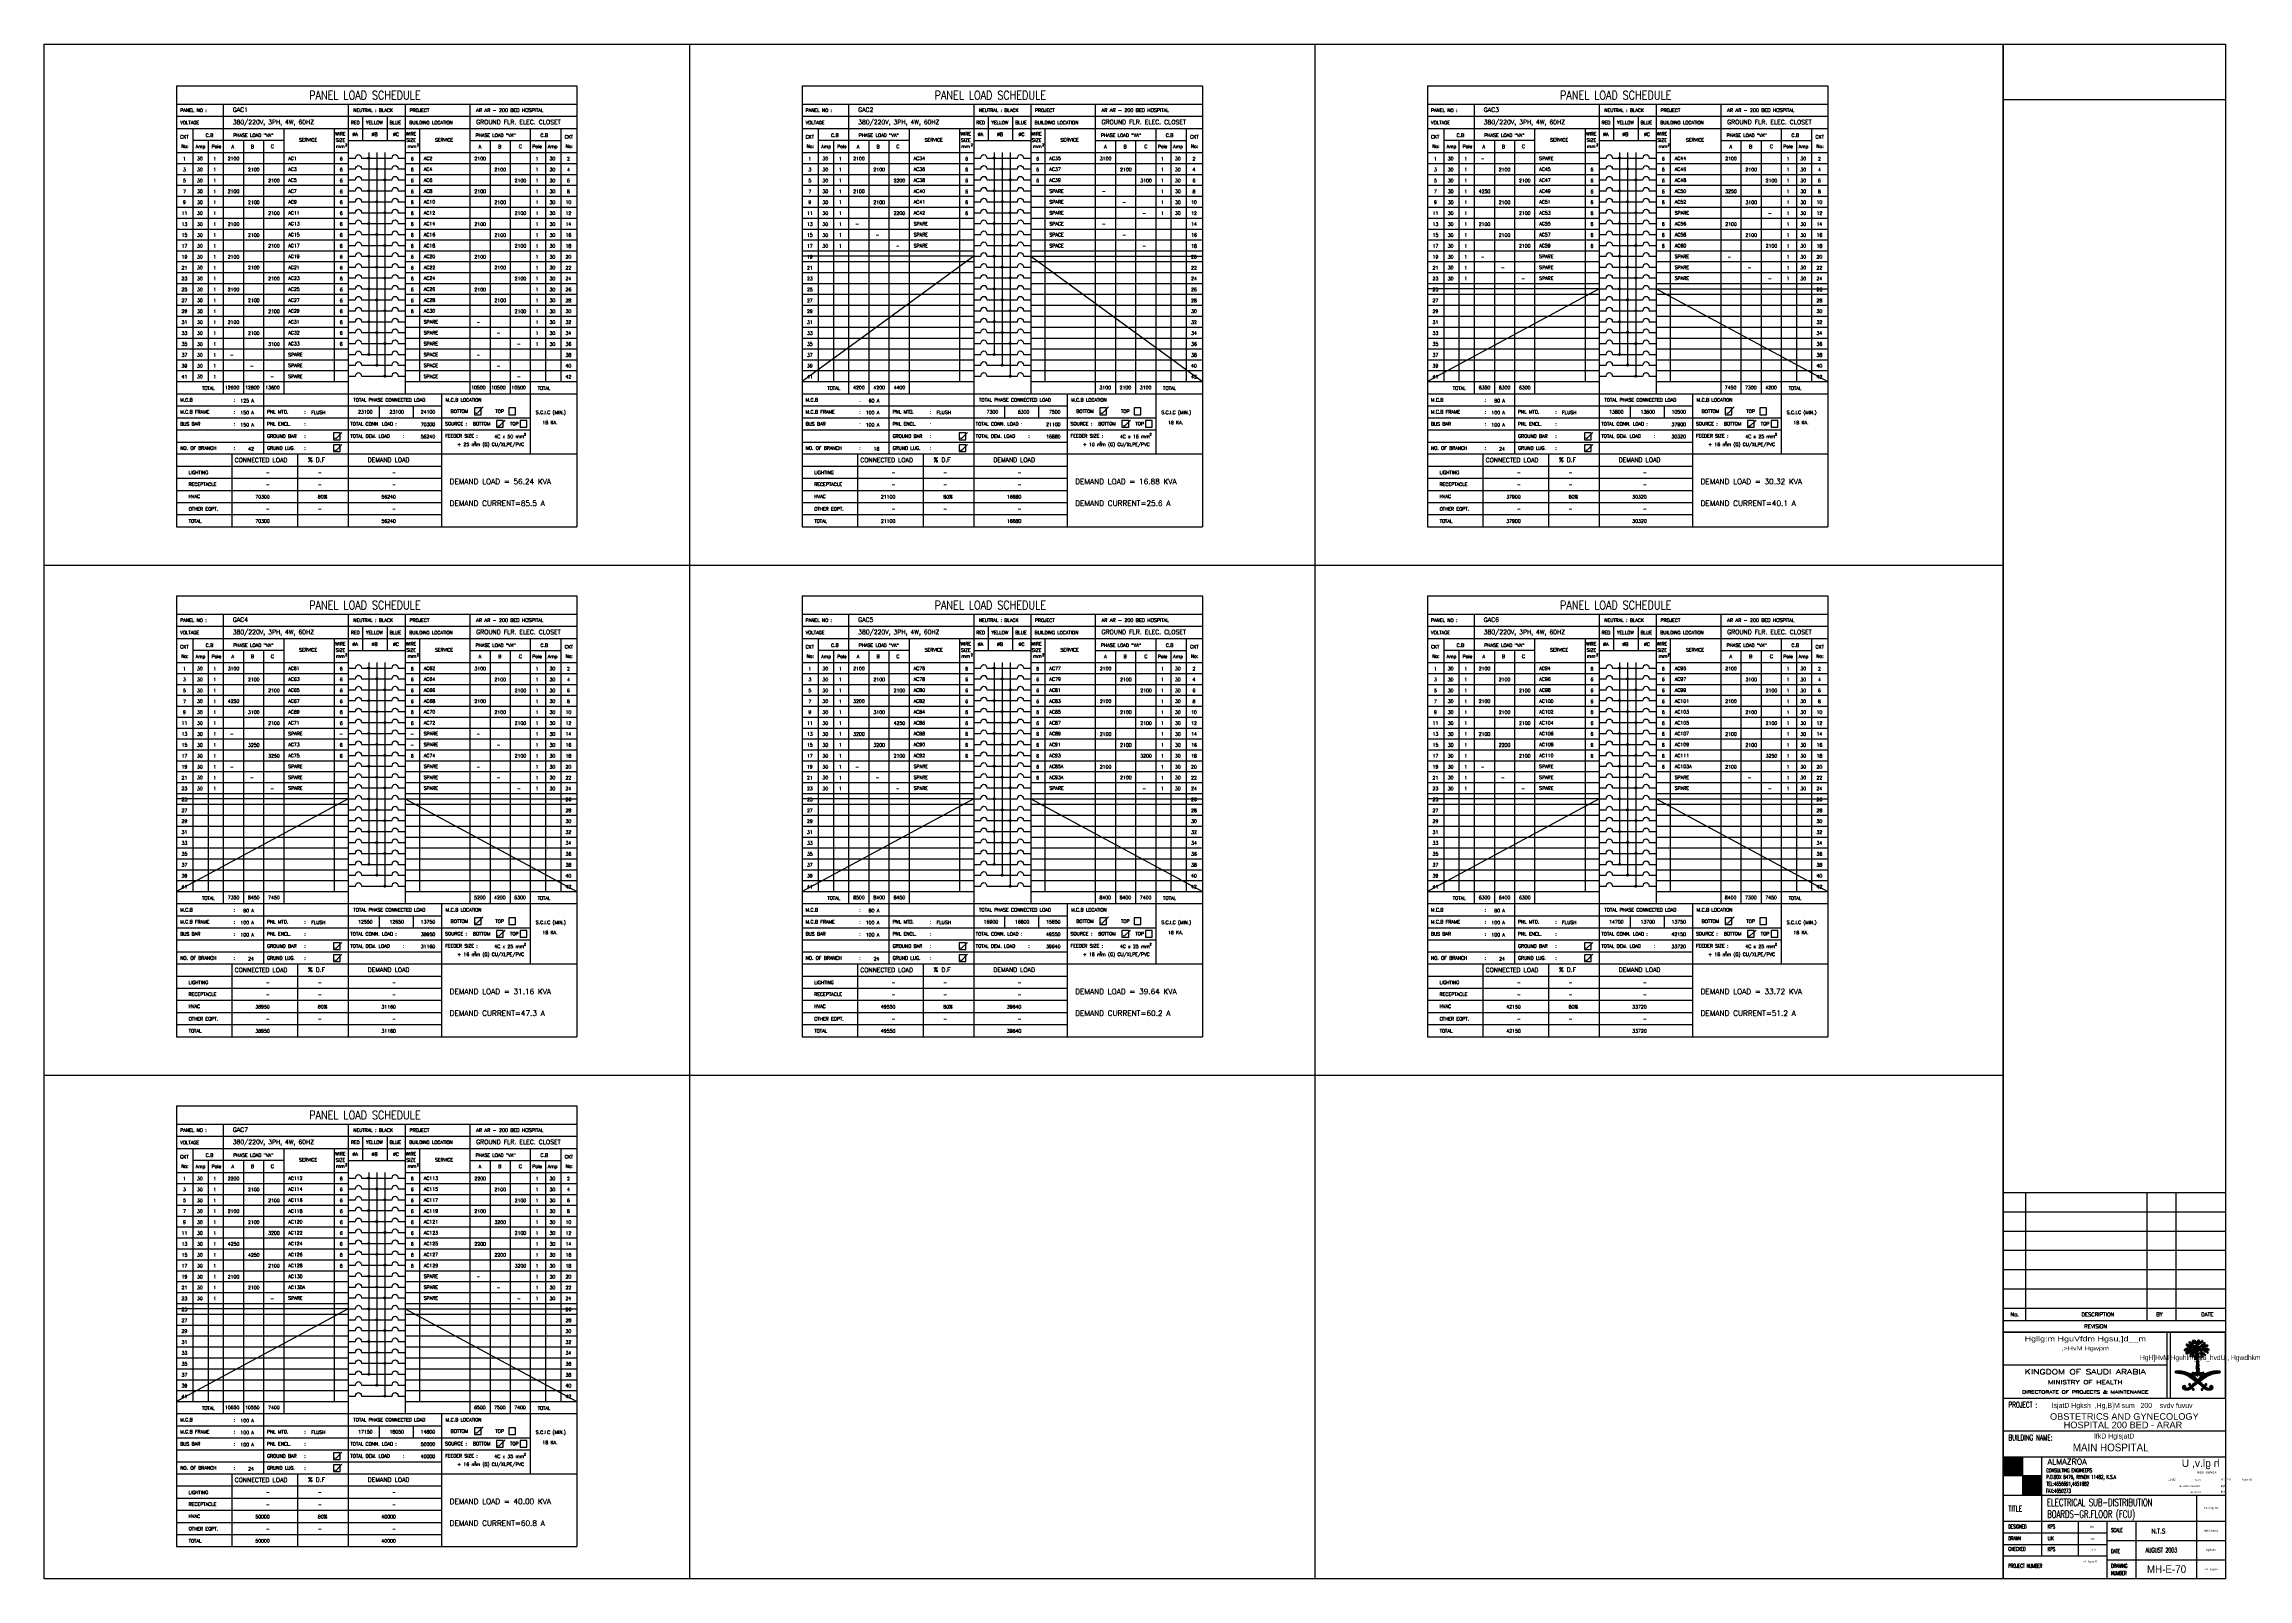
# Paper-space layout 'Layout1' of a CAD drawing. Extents: x -7 to 107, y -1 to 78.
# The model-space entities are those that its viewports show. They can reach past a viewport. Long polylines and large blocks are cut down to what shows.
import ezdxf
from ezdxf.enums import TextEntityAlignment as Align

# ---------------------------------------------------------------- set-up
doc = ezdxf.new("R2010")
doc.units = 0
doc.header["$MEASUREMENT"] = 0
doc.layers.get('0').update_dxf_attribs({"linetype": 'CONTINUOUS'})
for name, color, linetype in [('BORDER', 4, 'CONTINUOUS'), ('E-TEXT', 4, 'CONTINUOUS'), ('E-TXT', 2, 'CONTINUOUS'), ('PANEL', 2, 'CONTINUOUS'), ('TEXT-REV', 2, 'CONTINUOUS'), ('TITLE', 1, 'CONTINUOUS'), ('TXT', 2, 'CONTINUOUS'), ('TXT1', 2, 'CONTINUOUS')]:
    doc.layers.add(name, color=color, linetype=linetype)
doc.styles.add('ABORD1', font='XARB.shx', dxfattribs={"height": 500})
doc.styles.add('Easy', font='xarb.shx', dxfattribs={"width": 0.8, "height": 350})
doc.styles.add('EBORD1', font='ROMANS.shx', dxfattribs={"width": 0.75, "height": 200})
doc.styles.add('EBORD3', font='romant', dxfattribs={"height": 0.2})
doc.styles.add('KUFI', font='KUFI-SLD.shx')
doc.styles.add('ROMANC', font='romanc', dxfattribs={"height": 0.1})
doc.styles.add('ROMANS', font='ROMANS.shx', dxfattribs={"height": 0.4})
doc.styles.add('TTXT', font='swisse.ttf', dxfattribs={"width": 0.6})
pattern_1 = [(315, (58272.155677, 581.841381), (0.00864749998874, 0.00864749998874), [])]
pattern_2 = [(315, (58272.155677, 580.14324), (0.00864749998874, 0.00864749998874), [])]
pattern_3 = [(315, (58272.155677, 578.445099), (0.00864749998874, 0.00864749998874), [])]
pattern_4 = [(315, (58272.155677, 576.746957), (0.00864749998874, 0.00864749998874), [])]
pattern_5 = [(315, (58272.155677, 575.048816), (0.00864749998874, 0.00864749998874), [])]
pattern_6 = [(315, (58272.155677, 573.350675), (0.00864749998874, 0.00864749998874), [])]
pattern_7 = [(315, (58304.639019, 573.350675), (0.00864749998874, 0.00864749998874), [])]
pattern_8 = [(315, (58304.639019, 575.048816), (0.00864749998874, 0.00864749998874), [])]
pattern_9 = [(315, (58304.639019, 576.746957), (0.00864749998874, 0.00864749998874), [])]
pattern_10 = [(315, (58304.639019, 578.445099), (0.00864749998874, 0.00864749998874), [])]
pattern_11 = [(315, (58304.639019, 580.14324), (0.00864749998874, 0.00864749998874), [])]
pattern_12 = [(315, (58304.639019, 581.841381), (0.00864749998874, 0.00864749998874), [])]
pattern_13 = [(315, (58337.122361, 581.841381), (0.00864749998874, 0.00864749998874), [])]
pattern_14 = [(315, (58337.122361, 580.14324), (0.00864749998874, 0.00864749998874), [])]
pattern_15 = [(315, (58337.122361, 578.445099), (0.00864749998874, 0.00864749998874), [])]
pattern_16 = [(315, (58337.122361, 576.746957), (0.00864749998874, 0.00864749998874), [])]
pattern_17 = [(315, (58337.122361, 575.048816), (0.00864749998874, 0.00864749998874), [])]
pattern_18 = [(315, (58337.122361, 573.350675), (0.00864749998874, 0.00864749998874), [])]
pattern_19 = [(315, (58272.155677, 555.361538), (0.00864749998874, 0.00864749998874), [])]
pattern_20 = [(315, (58272.155677, 546.870832), (0.00864749998874, 0.00864749998874), [])]
pattern_21 = [(315, (58272.155677, 548.568974), (0.00864749998874, 0.00864749998874), [])]
pattern_22 = [(315, (58272.155677, 550.267115), (0.00864749998874, 0.00864749998874), [])]
pattern_23 = [(315, (58272.155677, 551.965256), (0.00864749998874, 0.00864749998874), [])]
pattern_24 = [(315, (58272.155677, 553.663397), (0.00864749998874, 0.00864749998874), [])]
pattern_25 = [(315, (58304.639019, 555.361538), (0.00864749998874, 0.00864749998874), [])]
pattern_26 = [(315, (58304.639019, 546.870832), (0.00864749998874, 0.00864749998874), [])]
pattern_27 = [(315, (58304.639019, 548.568974), (0.00864749998874, 0.00864749998874), [])]
pattern_28 = [(315, (58304.639019, 550.267115), (0.00864749998874, 0.00864749998874), [])]
pattern_29 = [(315, (58304.639019, 551.965256), (0.00864749998874, 0.00864749998874), [])]
pattern_30 = [(315, (58304.639019, 553.663397), (0.00864749998874, 0.00864749998874), [])]
pattern_31 = [(315, (58337.122361, 555.361538), (0.00864749998874, 0.00864749998874), [])]
pattern_32 = [(315, (58337.122361, 553.663397), (0.00864749998874, 0.00864749998874), [])]
pattern_33 = [(315, (58337.122361, 551.965256), (0.00864749998874, 0.00864749998874), [])]
pattern_34 = [(315, (58337.122361, 550.267115), (0.00864749998874, 0.00864749998874), [])]
pattern_35 = [(315, (58337.122361, 548.568974), (0.00864749998874, 0.00864749998874), [])]
pattern_36 = [(315, (58337.122361, 546.870832), (0.00864749998874, 0.00864749998874), [])]
pattern_37 = [(315, (58272.155677, 528.881696), (0.00864749998874, 0.00864749998874), [])]
pattern_38 = [(315, (58272.155677, 520.39099), (0.00864749998874, 0.00864749998874), [])]
pattern_39 = [(315, (58272.155677, 522.089131), (0.00864749998874, 0.00864749998874), [])]
pattern_40 = [(315, (58272.155677, 523.787272), (0.00864749998874, 0.00864749998874), [])]
pattern_41 = [(315, (58272.155677, 525.485413), (0.00864749998874, 0.00864749998874), [])]
pattern_42 = [(315, (58272.155677, 527.183555), (0.00864749998874, 0.00864749998874), [])]

# ---------------------------------------------------------------- blocks, each defined once
blk = doc.blocks.new('*X4')
at = {"color": 0}
for p, q in [((19.717, 41.354), (19.752, 41.389)), ((19.727, 41.347), (19.786, 41.406)), ((19.758, 41.29), (19.869, 41.4)), ((19.759, 41.308), (19.81, 41.359)), ((19.763, 41.365), (19.805, 41.407)), ((19.764, 41.278), (19.883, 41.397)), ((19.767, 41.475), (19.79, 41.498)), ((19.771, 41.461), (19.802, 41.493)), ((19.776, 41.272), (19.818, 41.314)), ((19.781, 41.454), (19.814, 41.487)), ((19.787, 41.371), (19.824, 41.408)), ((19.794, 41.449), (19.827, 41.482)), ((19.808, 41.445), (19.839, 41.476)), ((19.808, 41.374), (19.842, 41.409)), ((19.817, 41.366), (19.857, 41.406)), ((19.822, 41.442), (19.851, 41.471)), ((19.824, 41.532), (19.84, 41.548)), ((19.825, 41.286), (19.874, 41.335)), ((19.829, 41.52), (19.852, 41.543)), ((19.83, 41.273), (19.9, 41.343)), ((19.835, 41.437), (19.863, 41.465)), ((19.839, 41.512), (19.865, 41.538)), ((19.848, 41.432), (19.875, 41.459)), ((19.85, 41.505), (19.878, 41.533)), ((19.85, 41.223), (19.871, 41.243)), ((19.857, 41.247), (20.048, 41.438)), ((19.86, 41.427), (19.887, 41.454)), ((19.861, 41.498), (19.889, 41.526)), ((19.867, 41.292), (19.915, 41.34)), ((19.871, 41.491), (19.898, 41.518)), ((19.871, 41.367), (19.9, 41.396)), ((19.879, 41.428), (19.899, 41.448)), ((19.882, 41.484), (19.907, 41.509)), ((19.883, 41.291), (19.928, 41.336)), ((19.893, 41.477), (19.915, 41.5)), ((19.893, 41.424), (19.909, 41.441)), ((19.894, 41.266), (20.064, 41.436)), ((19.897, 41.216), (19.933, 41.252)), ((19.9, 41.556), (19.922, 41.577)), ((19.9, 41.378), (19.94, 41.418)), ((19.901, 41.397), (19.929, 41.425)), ((19.903, 41.417), (19.919, 41.433)), ((19.903, 41.24), (19.949, 41.285)), ((19.903, 41.204), (19.923, 41.225)), ((19.904, 41.471), (19.924, 41.49)), ((19.906, 41.19), (19.917, 41.201)), ((19.907, 41.545), (19.94, 41.577)), ((19.915, 41.464), (19.932, 41.481)), ((19.916, 41.536), (19.959, 41.579)), ((19.916, 41.271), (20.154, 41.509)), ((19.916, 41.376), (19.952, 41.412)), ((19.925, 41.527), (19.972, 41.574)), ((19.926, 41.457), (19.941, 41.472)), ((19.927, 41.37), (20.02, 41.463)), ((19.933, 41.359), (20.032, 41.458)), ((19.935, 41.519), (19.981, 41.565)), ((19.937, 41.451), (19.951, 41.465)), ((19.937, 41.345), (20.044, 41.452)), ((19.947, 41.513), (19.99, 41.557)), ((19.947, 41.443), (19.962, 41.458)), ((19.949, 41.215), (20.038, 41.304)), ((19.95, 41.198), (20.044, 41.292)), ((19.953, 41.184), (20.046, 41.277)), ((19.956, 41.435), (19.978, 41.456)), ((19.956, 41.293), (20.071, 41.408)), ((19.957, 41.24), (19.975, 41.259)), ((19.96, 41.173), (20.049, 41.262)), ((19.964, 41.425), (20.017, 41.478)), ((19.966, 41.515), (20, 41.549)), ((19.969, 41.289), (20.069, 41.388)), ((19.97, 41.166), (20.053, 41.249)), ((19.975, 41.277), (20.086, 41.388)), ((19.975, 41.259), (20.037, 41.321)), ((19.98, 41.511), (20.056, 41.588)), ((19.981, 41.159), (20.057, 41.235)), ((19.988, 41.502), (20.068, 41.582)), ((19.991, 41.487), (20.063, 41.559)), ((19.992, 41.47), (20.073, 41.551)), ((20, 41.16), (20.061, 41.221)), ((20.006, 41.148), (20.065, 41.208)), ((20.025, 41.574), (20.04, 41.589)), ((20.042, 41.503), (20.097, 41.557)), ((20.044, 41.487), (20.133, 41.576)), ((20.054, 41.178), (20.069, 41.194)), ((20.063, 41.346), (20.11, 41.394)), ((20.068, 41.493), (20.093, 41.518)), ((20.075, 41.412), (20.192, 41.529)), ((20.08, 41.346), (20.133, 41.399)), ((20.095, 41.344), (20.097, 41.345)), ((20.097, 41.523), (20.144, 41.569)), ((20.108, 41.428), (20.202, 41.521)), ((20.115, 41.364), (20.154, 41.402)), ((20.13, 41.431), (20.171, 41.473)), ((20.131, 41.362), (20.171, 41.402)), ((20.132, 41.54), (20.15, 41.557)), ((20.144, 41.357), (20.189, 41.402)), ((20.151, 41.435), (20.19, 41.474)), ((20.153, 41.349), (20.207, 41.403)), ((20.163, 41.341), (20.225, 41.403)), ((20.171, 41.437), (20.208, 41.474)), ((20.171, 41.332), (20.203, 41.363)), ((20.18, 41.322), (20.213, 41.356)), ((20.191, 41.44), (20.224, 41.473)), ((20.192, 41.316), (20.225, 41.349)), ((20.201, 41.502), (20.202, 41.504)), ((20.21, 41.317), (20.236, 41.343)), ((20.212, 41.443), (20.242, 41.473)), ((20.212, 41.372), (20.241, 41.401)), ((20.225, 41.315), (20.247, 41.336)), ((20.227, 41.369), (20.252, 41.394)), ((20.234, 41.448), (20.258, 41.472)), ((20.239, 41.311), (20.256, 41.328)), ((20.242, 41.366), (20.264, 41.389)), ((20.247, 41.442), (20.263, 41.459)), ((20.247, 41.301), (20.264, 41.318)), ((20.255, 41.292), (20.27, 41.307)), ((20.256, 41.363), (20.278, 41.385)), ((20.271, 41.361), (20.288, 41.378)), ((20.288, 41.36), (20.292, 41.364)), ((19.9, 40.83), (19.92, 40.851)), ((19.905, 40.818), (19.931, 40.844)), ((19.912, 40.807), (19.946, 40.841)), ((19.92, 40.798), (19.962, 40.839)), ((19.931, 40.79), (19.983, 40.843)), ((19.95, 40.792), (20.066, 40.907)), ((19.964, 40.788), (20.06, 40.885)), ((19.985, 40.792), (20.061, 40.867)), ((19.99, 40.85), (20.072, 40.932)), ((19.994, 40.977), (20.059, 41.042)), ((19.994, 40.96), (20.06, 41.026)), ((19.997, 40.945), (20.062, 41.01)), ((19.998, 40.787), (20.066, 40.855)), ((20, 41.001), (20.057, 41.058)), ((20.001, 40.931), (20.061, 40.991)), ((20.001, 40.878), (20.062, 40.939)), ((20.003, 41.092), (20.042, 41.131)), ((20.003, 41.075), (20.045, 41.117)), ((20.003, 41.057), (20.047, 41.101)), ((20.003, 41.04), (20.053, 41.089)), ((20.003, 41.022), (20.056, 41.075)), ((20.004, 40.916), (20.058, 40.971)), ((20.005, 40.9), (20.056, 40.951)), ((20.008, 41.133), (20.042, 41.167)), ((20.01, 40.781), (20.076, 40.847)), ((20.012, 41.119), (20.04, 41.147)), ((20.02, 40.774), (20.036, 40.789)), ((20.048, 40.802), (20.09, 40.844)), ((20.058, 40.794), (20.111, 40.847)), ((20.069, 40.788), (20.131, 40.85)), ((20.084, 40.784), (20.093, 40.794)), ((20.116, 40.817), (20.157, 40.857)), ((20.128, 40.811), (20.166, 40.849)), ((20.142, 40.807), (20.161, 40.827))]:
    blk.add_line(p, q, dxfattribs=at)
blk = doc.blocks.new('*X3')
at = {"color": 0}
for p, q in [((19.512, 40.867), (19.525, 40.88)), ((19.514, 40.851), (19.545, 40.882)), ((19.525, 40.844), (19.565, 40.884)), ((19.54, 40.842), (19.583, 40.885)), ((19.555, 40.839), (19.601, 40.885)), ((19.571, 40.837), (19.619, 40.885)), ((19.586, 40.835), (19.635, 40.884)), ((19.602, 40.832), (19.652, 40.883)), ((19.617, 40.83), (19.668, 40.881)), ((19.632, 40.828), (19.683, 40.879)), ((19.648, 40.825), (19.699, 40.876)), ((19.663, 40.823), (19.713, 40.874)), ((19.678, 40.821), (19.728, 40.87)), ((19.693, 40.817), (19.742, 40.867)), ((19.706, 40.813), (19.756, 40.863)), ((19.718, 40.808), (19.769, 40.859)), ((19.731, 40.803), (19.783, 40.854)), ((19.744, 40.798), (19.796, 40.85)), ((19.757, 40.794), (19.808, 40.845)), ((19.77, 40.789), (19.821, 40.84)), ((19.783, 40.784), (19.833, 40.834)), ((19.796, 40.779), (19.845, 40.828)), ((19.796, 40.443), (20.131, 40.779)), ((19.807, 40.773), (19.857, 40.822)), ((19.817, 40.765), (19.868, 40.816)), ((19.817, 40.447), (20.182, 40.812)), ((19.828, 40.758), (19.879, 40.81)), ((19.838, 40.751), (19.891, 40.803)), ((19.847, 40.459), (20.219, 40.831)), ((19.848, 40.743), (19.901, 40.796)), ((19.858, 40.736), (19.912, 40.789)), ((19.869, 40.728), (19.922, 40.782)), ((19.879, 40.721), (19.933, 40.775)), ((19.889, 40.714), (19.943, 40.767)), ((19.9, 40.706), (19.952, 40.759)), ((19.91, 40.699), (19.962, 40.751)), ((19.92, 40.692), (19.971, 40.743)), ((19.931, 40.684), (19.981, 40.734)), ((19.941, 40.677), (19.99, 40.725)), ((19.95, 40.544), (20.251, 40.845)), ((19.951, 40.67), (19.998, 40.717)), ((19.962, 40.662), (20.007, 40.707)), ((19.972, 40.655), (20.015, 40.698)), ((19.982, 40.648), (20.024, 40.689)), ((20.03, 40.607), (20.279, 40.855)), ((20.12, 40.679), (20.304, 40.864)), ((20.183, 40.724), (20.328, 40.87)), ((20.244, 40.768), (20.351, 40.875)), ((20.272, 40.778), (20.372, 40.879)), ((20.3, 40.788), (20.393, 40.881)), ((20.327, 40.798), (20.412, 40.883)), ((20.355, 40.808), (20.431, 40.884)), ((20.382, 40.818), (20.45, 40.885)), ((20.404, 40.821), (20.467, 40.885)), ((20.425, 40.825), (20.484, 40.884)), ((20.447, 40.829), (20.501, 40.883)), ((20.468, 40.833), (20.517, 40.882)), ((20.489, 40.836), (20.533, 40.88)), ((20.511, 40.84), (20.543, 40.873)), ((20.532, 40.844), (20.547, 40.858)), ((19.68, 40.504), (19.725, 40.55)), ((19.684, 40.491), (19.739, 40.546)), ((19.684, 40.526), (19.704, 40.546)), ((19.691, 40.48), (19.75, 40.539)), ((19.7, 40.472), (19.724, 40.495)), ((19.711, 40.464), (19.734, 40.488)), ((19.722, 40.458), (19.748, 40.484)), ((19.734, 40.452), (19.765, 40.483)), ((19.746, 40.517), (19.757, 40.529)), ((19.747, 40.448), (19.786, 40.486)), ((19.757, 40.51), (19.762, 40.516)), ((19.762, 40.444), (19.828, 40.511)), ((19.778, 40.443), (19.894, 40.559)), ((19.82, 40.573), (19.844, 40.597)), ((19.826, 40.562), (19.855, 40.591)), ((19.838, 40.556), (19.861, 40.579)), ((19.85, 40.55), (19.863, 40.564)), ((19.857, 40.54), (19.871, 40.554)), ((19.896, 40.491), (19.912, 40.507)), ((19.905, 40.482), (19.918, 40.495)), ((19.911, 40.47), (19.928, 40.487)), ((19.913, 40.455), (19.941, 40.483)), ((19.922, 40.446), (19.95, 40.474)), ((19.94, 40.446), (19.95, 40.456)), ((20.04, 40.599), (20.076, 40.635)), ((20.049, 40.591), (20.085, 40.627)), ((20.059, 40.583), (20.094, 40.618)), ((20.069, 40.575), (20.104, 40.61)), ((20.079, 40.568), (20.113, 40.601)), ((20.09, 40.56), (20.123, 40.593)), ((20.099, 40.552), (20.132, 40.585)), ((20.108, 40.473), (20.119, 40.484)), ((20.109, 40.456), (20.237, 40.584)), ((20.109, 40.544), (20.142, 40.577)), ((20.117, 40.447), (20.155, 40.484)), ((20.118, 40.536), (20.152, 40.569)), ((20.128, 40.528), (20.161, 40.561)), ((20.133, 40.445), (20.147, 40.458)), ((20.137, 40.52), (20.171, 40.554)), ((20.146, 40.51), (20.23, 40.594)), ((20.159, 40.488), (20.202, 40.531)), ((20.175, 40.487), (20.212, 40.524)), ((20.185, 40.479), (20.222, 40.516)), ((20.194, 40.47), (20.233, 40.509)), ((20.198, 40.58), (20.215, 40.597)), ((20.205, 40.463), (20.243, 40.502)), ((20.216, 40.457), (20.254, 40.495)), ((20.228, 40.451), (20.265, 40.489)), ((20.241, 40.447), (20.279, 40.485)), ((20.256, 40.444), (20.295, 40.483)), ((20.272, 40.443), (20.315, 40.485)), ((20.291, 40.444), (20.374, 40.527)), ((20.297, 40.521), (20.325, 40.548)), ((20.311, 40.517), (20.344, 40.549)), ((20.313, 40.448), (20.378, 40.513)), ((20.328, 40.515), (20.357, 40.545)), ((20.335, 40.505), (20.367, 40.537)), ((20.346, 40.463), (20.375, 40.492))]:
    blk.add_line(p, q, dxfattribs=at)
blk = doc.blocks.new('*X6')
at = {"color": 0}
for p, q in [((20.11, 41.323), (20.118, 41.331)), ((20.114, 41.309), (20.128, 41.323)), ((20.12, 41.298), (20.138, 41.316)), ((20.131, 41.291), (20.148, 41.308)), ((20.142, 41.284), (20.158, 41.301)), ((20.152, 41.277), (20.168, 41.293)), ((20.158, 41.266), (20.178, 41.285)), ((20.164, 41.254), (20.188, 41.277)), ((20.174, 41.246), (20.196, 41.268)), ((20.187, 41.241), (20.204, 41.259)), ((20.199, 41.236), (20.205, 41.241))]:
    blk.add_line(p, q, dxfattribs=at)
blk = doc.blocks.new('*X5')
at = {"color": 0}
for p, q in [((20.076, 41.289), (20.089, 41.302)), ((20.082, 41.277), (20.096, 41.292)), ((20.09, 41.268), (20.104, 41.282)), ((20.099, 41.259), (20.111, 41.271)), ((20.106, 41.249), (20.119, 41.261)), ((20.107, 41.232), (20.126, 41.251)), ((20.111, 41.218), (20.133, 41.24)), ((20.117, 41.207), (20.139, 41.229)), ((20.127, 41.198), (20.146, 41.217)), ((20.139, 41.193), (20.152, 41.206))]:
    blk.add_line(p, q, dxfattribs=at)

msp = doc.modelspace()

# ---------------------------------------------------------------- hatches: boundary and pattern name
at = {"layer": 'PANEL', "linetype": 'Continuous'}
h = msp.add_hatch(dxfattribs=at)
h.set_pattern_fill('ANSI31', color=256, scale=0.068485, angle=406.041, style=0)
h.set_pattern_definition([(91.040959325, (58272.155677, 581.841381), (-0.00855917542476, -0.00015552164567), [])])
h.paths.add_polyline_path([(-146760.82, -1463.48, 1), (-146760.72, -1463.48, 1)])
h = msp.add_hatch(dxfattribs=at)
h.set_pattern_fill('ANSI31', color=256, scale=0.068485, angle=406.041, style=0)
h.set_pattern_definition([(91.040959325, (58304.639019, 581.841381), (-0.00855917542476, -0.00015552164567), [])])
h.paths.add_polyline_path([(-146728.34, -1463.48, 1), (-146728.24, -1463.48, 1)])
h = msp.add_hatch(dxfattribs=at)
h.set_pattern_fill('ANSI31', color=256, scale=0.068485, angle=406.041, style=0)
h.set_pattern_definition([(91.040959325, (58337.122361, 581.841381), (-0.00855917542476, -0.00015552164567), [])])
h.paths.add_polyline_path([(-146695.85, -1463.48, 1), (-146695.76, -1463.48, 1)])
h = msp.add_hatch(dxfattribs=at)
h.set_pattern_fill('ANSI31', color=256, scale=0.097835, angle=270, style=0)
h.set_pattern_definition(pattern_1)
h.paths.add_polyline_path([(-146760.4, -1464.04, 1), (-146760.3, -1464.04, 1)])
h = msp.add_hatch(dxfattribs=at)
h.set_pattern_fill('ANSI31', color=256, scale=0.097835, angle=270, style=0)
h.set_pattern_definition(pattern_1)
h.paths.add_polyline_path([(-146759.88, -1464.61, 1), (-146759.98, -1464.61, 1)])
h = msp.add_hatch(dxfattribs=at)
h.set_pattern_fill('ANSI31', color=256, scale=0.097835, angle=270, style=0)
h.set_pattern_definition(pattern_12)
h.paths.add_polyline_path([(-146727.92, -1464.04, 1), (-146727.82, -1464.04, 1)])
h = msp.add_hatch(dxfattribs=at)
h.set_pattern_fill('ANSI31', color=256, scale=0.097835, angle=270, style=0)
h.set_pattern_definition(pattern_12)
h.paths.add_polyline_path([(-146727.4, -1464.61, 1), (-146727.5, -1464.61, 1)])
h = msp.add_hatch(dxfattribs=at)
h.set_pattern_fill('ANSI31', color=256, scale=0.097835, angle=270, style=0)
h.set_pattern_definition(pattern_13)
h.paths.add_polyline_path([(-146695.44, -1464.04, 1), (-146695.34, -1464.04, 1)])
h = msp.add_hatch(dxfattribs=at)
h.set_pattern_fill('ANSI31', color=256, scale=0.097835, angle=270, style=0)
h.set_pattern_definition(pattern_13)
h.paths.add_polyline_path([(-146694.92, -1464.61, 1), (-146695.02, -1464.61, 1)])
h = msp.add_hatch(dxfattribs=at)
h.set_pattern_fill('ANSI31', color=256, scale=0.097835, angle=270, style=0)
h.set_pattern_definition(pattern_1)
h.paths.add_polyline_path([(-146760.72, -1465.18, 1), (-146760.82, -1465.18, 1)])
h = msp.add_hatch(dxfattribs=at)
h.set_pattern_fill('ANSI31', color=256, scale=0.097835, angle=270, style=0)
h.set_pattern_definition(pattern_1)
h.paths.add_polyline_path([(-146760.3, -1465.74, 1), (-146760.4, -1465.74, 1)])
h = msp.add_hatch(dxfattribs=at)
h.set_pattern_fill('ANSI31', color=256, scale=0.097835, angle=270, style=0)
h.set_pattern_definition(pattern_12)
h.paths.add_polyline_path([(-146728.24, -1465.18, 1), (-146728.34, -1465.18, 1)])
h = msp.add_hatch(dxfattribs=at)
h.set_pattern_fill('ANSI31', color=256, scale=0.097835, angle=270, style=0)
h.set_pattern_definition(pattern_12)
h.paths.add_polyline_path([(-146727.82, -1465.74, 1), (-146727.92, -1465.74, 1)])
h = msp.add_hatch(dxfattribs=at)
h.set_pattern_fill('ANSI31', color=256, scale=0.097835, angle=270, style=0)
h.set_pattern_definition(pattern_13)
h.paths.add_polyline_path([(-146695.76, -1465.18, 1), (-146695.85, -1465.18, 1)])
h = msp.add_hatch(dxfattribs=at)
h.set_pattern_fill('ANSI31', color=256, scale=0.097835, angle=270, style=0)
h.set_pattern_definition(pattern_13)
h.paths.add_polyline_path([(-146695.34, -1465.74, 1), (-146695.44, -1465.74, 1)])
h = msp.add_hatch(dxfattribs=at)
h.set_pattern_fill('ANSI31', color=256, scale=0.097835, angle=270, style=0)
h.set_pattern_definition(pattern_2)
h.paths.add_polyline_path([(-146760.72, -1466.87, 1), (-146760.82, -1466.87, 1)])
h = msp.add_hatch(dxfattribs=at)
h.set_pattern_fill('ANSI31', color=256, scale=0.097835, angle=270, style=0)
h.set_pattern_definition(pattern_1)
h.paths.add_polyline_path([(-146759.88, -1466.31, 1), (-146759.98, -1466.31, 1)])
h = msp.add_hatch(dxfattribs=at)
h.set_pattern_fill('ANSI31', color=256, scale=0.097835, angle=270, style=0)
h.set_pattern_definition(pattern_11)
h.paths.add_polyline_path([(-146728.24, -1466.87, 1), (-146728.34, -1466.87, 1)])
h = msp.add_hatch(dxfattribs=at)
h.set_pattern_fill('ANSI31', color=256, scale=0.097835, angle=270, style=0)
h.set_pattern_definition(pattern_12)
h.paths.add_polyline_path([(-146727.4, -1466.31, 1), (-146727.5, -1466.31, 1)])
h = msp.add_hatch(dxfattribs=at)
h.set_pattern_fill('ANSI31', color=256, scale=0.097835, angle=270, style=0)
h.set_pattern_definition(pattern_14)
h.paths.add_polyline_path([(-146695.76, -1466.87, 1), (-146695.85, -1466.87, 1)])
h = msp.add_hatch(dxfattribs=at)
h.set_pattern_fill('ANSI31', color=256, scale=0.097835, angle=270, style=0)
h.set_pattern_definition(pattern_13)
h.paths.add_polyline_path([(-146694.92, -1466.31, 1), (-146695.02, -1466.31, 1)])
h = msp.add_hatch(dxfattribs=at)
h.set_pattern_fill('ANSI31', color=256, scale=0.097835, angle=270, style=0)
h.set_pattern_definition(pattern_2)
h.paths.add_polyline_path([(-146760.3, -1467.44, 1), (-146760.4, -1467.44, 1)])
h = msp.add_hatch(dxfattribs=at)
h.set_pattern_fill('ANSI31', color=256, scale=0.097835, angle=270, style=0)
h.set_pattern_definition(pattern_2)
h.paths.add_polyline_path([(-146759.88, -1468.01, 1), (-146759.98, -1468.01, 1)])
h = msp.add_hatch(dxfattribs=at)
h.set_pattern_fill('ANSI31', color=256, scale=0.097835, angle=270, style=0)
h.set_pattern_definition(pattern_11)
h.paths.add_polyline_path([(-146727.82, -1467.44, 1), (-146727.92, -1467.44, 1)])
h = msp.add_hatch(dxfattribs=at)
h.set_pattern_fill('ANSI31', color=256, scale=0.097835, angle=270, style=0)
h.set_pattern_definition(pattern_11)
h.paths.add_polyline_path([(-146727.4, -1468.01, 1), (-146727.5, -1468.01, 1)])
h = msp.add_hatch(dxfattribs=at)
h.set_pattern_fill('ANSI31', color=256, scale=0.097835, angle=270, style=0)
h.set_pattern_definition(pattern_14)
h.paths.add_polyline_path([(-146695.34, -1467.44, 1), (-146695.44, -1467.44, 1)])
h = msp.add_hatch(dxfattribs=at)
h.set_pattern_fill('ANSI31', color=256, scale=0.097835, angle=270, style=0)
h.set_pattern_definition(pattern_14)
h.paths.add_polyline_path([(-146694.92, -1468.01, 1), (-146695.02, -1468.01, 1)])
h = msp.add_hatch(dxfattribs=at)
h.set_pattern_fill('ANSI31', color=256, scale=0.097835, angle=270, style=0)
h.set_pattern_definition(pattern_3)
h.paths.add_polyline_path([(-146760.72, -1468.57, 1), (-146760.82, -1468.57, 1)])
h = msp.add_hatch(dxfattribs=at)
h.set_pattern_fill('ANSI31', color=256, scale=0.097835, angle=270, style=0)
h.set_pattern_definition(pattern_3)
h.paths.add_polyline_path([(-146760.3, -1469.14, 1), (-146760.4, -1469.14, 1)])
h = msp.add_hatch(dxfattribs=at)
h.set_pattern_fill('ANSI31', color=256, scale=0.097835, angle=270, style=0)
h.set_pattern_definition(pattern_10)
h.paths.add_polyline_path([(-146728.24, -1468.57, 1), (-146728.34, -1468.57, 1)])
h = msp.add_hatch(dxfattribs=at)
h.set_pattern_fill('ANSI31', color=256, scale=0.097835, angle=270, style=0)
h.set_pattern_definition(pattern_10)
h.paths.add_polyline_path([(-146727.82, -1469.14, 1), (-146727.92, -1469.14, 1)])
h = msp.add_hatch(dxfattribs=at)
h.set_pattern_fill('ANSI31', color=256, scale=0.097835, angle=270, style=0)
h.set_pattern_definition(pattern_15)
h.paths.add_polyline_path([(-146695.76, -1468.57, 1), (-146695.85, -1468.57, 1)])
h = msp.add_hatch(dxfattribs=at)
h.set_pattern_fill('ANSI31', color=256, scale=0.097835, angle=270, style=0)
h.set_pattern_definition(pattern_15)
h.paths.add_polyline_path([(-146695.34, -1469.14, 1), (-146695.44, -1469.14, 1)])
h = msp.add_hatch(dxfattribs=at)
h.set_pattern_fill('ANSI31', color=256, scale=0.097835, angle=270, style=0)
h.set_pattern_definition(pattern_4)
h.paths.add_polyline_path([(-146760.72, -1470.27, 1), (-146760.82, -1470.27, 1)])
h = msp.add_hatch(dxfattribs=at)
h.set_pattern_fill('ANSI31', color=256, scale=0.097835, angle=270, style=0)
h.set_pattern_definition(pattern_3)
h.paths.add_polyline_path([(-146759.88, -1469.7, 1), (-146759.98, -1469.7, 1)])
h = msp.add_hatch(dxfattribs=at)
h.set_pattern_fill('ANSI31', color=256, scale=0.097835, angle=270, style=0)
h.set_pattern_definition(pattern_9)
h.paths.add_polyline_path([(-146728.24, -1470.27, 1), (-146728.34, -1470.27, 1)])
h = msp.add_hatch(dxfattribs=at)
h.set_pattern_fill('ANSI31', color=256, scale=0.097835, angle=270, style=0)
h.set_pattern_definition(pattern_10)
h.paths.add_polyline_path([(-146727.4, -1469.7, 1), (-146727.5, -1469.7, 1)])
h = msp.add_hatch(dxfattribs=at)
h.set_pattern_fill('ANSI31', color=256, scale=0.097835, angle=270, style=0)
h.set_pattern_definition(pattern_16)
h.paths.add_polyline_path([(-146695.76, -1470.27, 1), (-146695.85, -1470.27, 1)])
h = msp.add_hatch(dxfattribs=at)
h.set_pattern_fill('ANSI31', color=256, scale=0.097835, angle=270, style=0)
h.set_pattern_definition(pattern_15)
h.paths.add_polyline_path([(-146694.92, -1469.7, 1), (-146695.02, -1469.7, 1)])
h = msp.add_hatch(dxfattribs=at)
h.set_pattern_fill('ANSI31', color=256, scale=0.097835, angle=270, style=0)
h.set_pattern_definition(pattern_4)
h.paths.add_polyline_path([(-146760.3, -1470.84, 1), (-146760.4, -1470.84, 1)])
h = msp.add_hatch(dxfattribs=at)
h.set_pattern_fill('ANSI31', color=256, scale=0.097835, angle=270, style=0)
h.set_pattern_definition(pattern_4)
h.paths.add_polyline_path([(-146759.88, -1471.4, 1), (-146759.98, -1471.4, 1)])
h = msp.add_hatch(dxfattribs=at)
h.set_pattern_fill('ANSI31', color=256, scale=0.097835, angle=270, style=0)
h.set_pattern_definition(pattern_9)
h.paths.add_polyline_path([(-146727.82, -1470.84, 1), (-146727.92, -1470.84, 1)])
h = msp.add_hatch(dxfattribs=at)
h.set_pattern_fill('ANSI31', color=256, scale=0.097835, angle=270, style=0)
h.set_pattern_definition(pattern_9)
h.paths.add_polyline_path([(-146727.4, -1471.4, 1), (-146727.5, -1471.4, 1)])
h = msp.add_hatch(dxfattribs=at)
h.set_pattern_fill('ANSI31', color=256, scale=0.097835, angle=270, style=0)
h.set_pattern_definition(pattern_16)
h.paths.add_polyline_path([(-146695.34, -1470.84, 1), (-146695.44, -1470.84, 1)])
h = msp.add_hatch(dxfattribs=at)
h.set_pattern_fill('ANSI31', color=256, scale=0.097835, angle=270, style=0)
h.set_pattern_definition(pattern_16)
h.paths.add_polyline_path([(-146694.92, -1471.4, 1), (-146695.02, -1471.4, 1)])
h = msp.add_hatch(dxfattribs=at)
h.set_pattern_fill('ANSI31', color=256, scale=0.097835, angle=270, style=0)
h.set_pattern_definition(pattern_5)
h.paths.add_polyline_path([(-146760.72, -1471.97, 1), (-146760.82, -1471.97, 1)])
h = msp.add_hatch(dxfattribs=at)
h.set_pattern_fill('ANSI31', color=256, scale=0.097835, angle=270, style=0)
h.set_pattern_definition(pattern_5)
h.paths.add_polyline_path([(-146760.3, -1472.53, 1), (-146760.4, -1472.53, 1)])
h = msp.add_hatch(dxfattribs=at)
h.set_pattern_fill('ANSI31', color=256, scale=0.097835, angle=270, style=0)
h.set_pattern_definition(pattern_5)
h.paths.add_polyline_path([(-146759.88, -1473.1, 1), (-146759.98, -1473.1, 1)])
h = msp.add_hatch(dxfattribs=at)
h.set_pattern_fill('ANSI31', color=256, scale=0.097835, angle=270, style=0)
h.set_pattern_definition(pattern_8)
h.paths.add_polyline_path([(-146728.24, -1471.97, 1), (-146728.34, -1471.97, 1)])
h = msp.add_hatch(dxfattribs=at)
h.set_pattern_fill('ANSI31', color=256, scale=0.097835, angle=270, style=0)
h.set_pattern_definition(pattern_8)
h.paths.add_polyline_path([(-146727.82, -1472.53, 1), (-146727.92, -1472.53, 1)])
h = msp.add_hatch(dxfattribs=at)
h.set_pattern_fill('ANSI31', color=256, scale=0.097835, angle=270, style=0)
h.set_pattern_definition(pattern_8)
h.paths.add_polyline_path([(-146727.4, -1473.1, 1), (-146727.5, -1473.1, 1)])
h = msp.add_hatch(dxfattribs=at)
h.set_pattern_fill('ANSI31', color=256, scale=0.097835, angle=270, style=0)
h.set_pattern_definition(pattern_17)
h.paths.add_polyline_path([(-146695.76, -1471.97, 1), (-146695.85, -1471.97, 1)])
h = msp.add_hatch(dxfattribs=at)
h.set_pattern_fill('ANSI31', color=256, scale=0.097835, angle=270, style=0)
h.set_pattern_definition(pattern_17)
h.paths.add_polyline_path([(-146695.34, -1472.53, 1), (-146695.44, -1472.53, 1)])
h = msp.add_hatch(dxfattribs=at)
h.set_pattern_fill('ANSI31', color=256, scale=0.097835, angle=270, style=0)
h.set_pattern_definition(pattern_17)
h.paths.add_polyline_path([(-146694.92, -1473.1, 1), (-146695.02, -1473.1, 1)])
h = msp.add_hatch(dxfattribs=at)
h.set_pattern_fill('ANSI31', color=256, scale=0.097835, angle=270, style=0)
h.set_pattern_definition(pattern_6)
h.paths.add_polyline_path([(-146760.72, -1473.67, 1), (-146760.82, -1473.67, 1)])
h = msp.add_hatch(dxfattribs=at)
h.set_pattern_fill('ANSI31', color=256, scale=0.097835, angle=270, style=0)
h.set_pattern_definition(pattern_6)
h.paths.add_polyline_path([(-146760.3, -1474.23, 1), (-146760.4, -1474.23, 1)])
h = msp.add_hatch(dxfattribs=at)
h.set_pattern_fill('ANSI31', color=256, scale=0.097835, angle=270, style=0)
h.set_pattern_definition(pattern_7)
h.paths.add_polyline_path([(-146728.24, -1473.67, 1), (-146728.34, -1473.67, 1)])
h = msp.add_hatch(dxfattribs=at)
h.set_pattern_fill('ANSI31', color=256, scale=0.097835, angle=270, style=0)
h.set_pattern_definition(pattern_7)
h.paths.add_polyline_path([(-146727.82, -1474.23, 1), (-146727.92, -1474.23, 1)])
h = msp.add_hatch(dxfattribs=at)
h.set_pattern_fill('ANSI31', color=256, scale=0.097835, angle=270, style=0)
h.set_pattern_definition(pattern_18)
h.paths.add_polyline_path([(-146695.76, -1473.67, 1), (-146695.85, -1473.67, 1)])
h = msp.add_hatch(dxfattribs=at)
h.set_pattern_fill('ANSI31', color=256, scale=0.097835, angle=270, style=0)
h.set_pattern_definition(pattern_18)
h.paths.add_polyline_path([(-146695.34, -1474.23, 1), (-146695.44, -1474.23, 1)])
h = msp.add_hatch(dxfattribs=at)
h.set_pattern_fill('ANSI31', color=256, scale=0.097835, angle=270, style=0)
h.set_pattern_definition(pattern_6)
h.paths.add_polyline_path([(-146759.88, -1474.8, 1), (-146759.98, -1474.8, 1)])
h = msp.add_hatch(dxfattribs=at)
h.set_pattern_fill('ANSI31', color=256, scale=0.097835, angle=270, style=0)
h.set_pattern_definition(pattern_7)
h.paths.add_polyline_path([(-146727.4, -1474.8, 1), (-146727.5, -1474.8, 1)])
h = msp.add_hatch(dxfattribs=at)
h.set_pattern_fill('ANSI31', color=256, scale=0.097835, angle=270, style=0)
h.set_pattern_definition(pattern_18)
h.paths.add_polyline_path([(-146694.92, -1474.8, 1), (-146695.02, -1474.8, 1)])
h = msp.add_hatch(dxfattribs=at)
h.set_pattern_fill('ANSI31', color=256, scale=0.068485, angle=406.041, style=0)
h.set_pattern_definition([(91.040959325, (58272.155677, 555.361538), (-0.00855917542476, -0.00015552164567), [])])
h.paths.add_polyline_path([(-146760.82, -1489.96, 1), (-146760.72, -1489.96, 1)])
h = msp.add_hatch(dxfattribs=at)
h.set_pattern_fill('ANSI31', color=256, scale=0.068485, angle=406.041, style=0)
h.set_pattern_definition([(91.040959325, (58304.639019, 555.361538), (-0.00855917542476, -0.00015552164567), [])])
h.paths.add_polyline_path([(-146728.34, -1489.96, 1), (-146728.24, -1489.96, 1)])
h = msp.add_hatch(dxfattribs=at)
h.set_pattern_fill('ANSI31', color=256, scale=0.068485, angle=406.041, style=0)
h.set_pattern_definition([(91.040959325, (58337.122361, 555.361538), (-0.00855917542476, -0.00015552164567), [])])
h.paths.add_polyline_path([(-146695.85, -1489.96, 1), (-146695.76, -1489.96, 1)])
h = msp.add_hatch(dxfattribs=at)
h.set_pattern_fill('ANSI31', color=256, scale=0.097835, angle=270, style=0)
h.set_pattern_definition(pattern_19)
h.paths.add_polyline_path([(-146760.4, -1490.52, 1), (-146760.3, -1490.52, 1)])
h = msp.add_hatch(dxfattribs=at)
h.set_pattern_fill('ANSI31', color=256, scale=0.097835, angle=270, style=0)
h.set_pattern_definition(pattern_19)
h.paths.add_polyline_path([(-146759.88, -1491.09, 1), (-146759.98, -1491.09, 1)])
h = msp.add_hatch(dxfattribs=at)
h.set_pattern_fill('ANSI31', color=256, scale=0.097835, angle=270, style=0)
h.set_pattern_definition(pattern_25)
h.paths.add_polyline_path([(-146727.92, -1490.52, 1), (-146727.82, -1490.52, 1)])
h = msp.add_hatch(dxfattribs=at)
h.set_pattern_fill('ANSI31', color=256, scale=0.097835, angle=270, style=0)
h.set_pattern_definition(pattern_25)
h.paths.add_polyline_path([(-146727.4, -1491.09, 1), (-146727.5, -1491.09, 1)])
h = msp.add_hatch(dxfattribs=at)
h.set_pattern_fill('ANSI31', color=256, scale=0.097835, angle=270, style=0)
h.set_pattern_definition(pattern_31)
h.paths.add_polyline_path([(-146695.44, -1490.52, 1), (-146695.34, -1490.52, 1)])
h = msp.add_hatch(dxfattribs=at)
h.set_pattern_fill('ANSI31', color=256, scale=0.097835, angle=270, style=0)
h.set_pattern_definition(pattern_31)
h.paths.add_polyline_path([(-146694.92, -1491.09, 1), (-146695.02, -1491.09, 1)])
h = msp.add_hatch(dxfattribs=at)
h.set_pattern_fill('ANSI31', color=256, scale=0.097835, angle=270, style=0)
h.set_pattern_definition(pattern_19)
h.paths.add_polyline_path([(-146760.72, -1491.65, 1), (-146760.82, -1491.65, 1)])
h = msp.add_hatch(dxfattribs=at)
h.set_pattern_fill('ANSI31', color=256, scale=0.097835, angle=270, style=0)
h.set_pattern_definition(pattern_19)
h.paths.add_polyline_path([(-146760.3, -1492.22, 1), (-146760.4, -1492.22, 1)])
h = msp.add_hatch(dxfattribs=at)
h.set_pattern_fill('ANSI31', color=256, scale=0.097835, angle=270, style=0)
h.set_pattern_definition(pattern_25)
h.paths.add_polyline_path([(-146728.24, -1491.65, 1), (-146728.34, -1491.65, 1)])
h = msp.add_hatch(dxfattribs=at)
h.set_pattern_fill('ANSI31', color=256, scale=0.097835, angle=270, style=0)
h.set_pattern_definition(pattern_25)
h.paths.add_polyline_path([(-146727.82, -1492.22, 1), (-146727.92, -1492.22, 1)])
h = msp.add_hatch(dxfattribs=at)
h.set_pattern_fill('ANSI31', color=256, scale=0.097835, angle=270, style=0)
h.set_pattern_definition(pattern_31)
h.paths.add_polyline_path([(-146695.76, -1491.65, 1), (-146695.85, -1491.65, 1)])
h = msp.add_hatch(dxfattribs=at)
h.set_pattern_fill('ANSI31', color=256, scale=0.097835, angle=270, style=0)
h.set_pattern_definition(pattern_31)
h.paths.add_polyline_path([(-146695.34, -1492.22, 1), (-146695.44, -1492.22, 1)])
h = msp.add_hatch(dxfattribs=at)
h.set_pattern_fill('ANSI31', color=256, scale=0.097835, angle=270, style=0)
h.set_pattern_definition(pattern_24)
h.paths.add_polyline_path([(-146760.72, -1493.35, 1), (-146760.82, -1493.35, 1)])
h = msp.add_hatch(dxfattribs=at)
h.set_pattern_fill('ANSI31', color=256, scale=0.097835, angle=270, style=0)
h.set_pattern_definition(pattern_19)
h.paths.add_polyline_path([(-146759.88, -1492.79, 1), (-146759.98, -1492.79, 1)])
h = msp.add_hatch(dxfattribs=at)
h.set_pattern_fill('ANSI31', color=256, scale=0.097835, angle=270, style=0)
h.set_pattern_definition(pattern_30)
h.paths.add_polyline_path([(-146728.24, -1493.35, 1), (-146728.34, -1493.35, 1)])
h = msp.add_hatch(dxfattribs=at)
h.set_pattern_fill('ANSI31', color=256, scale=0.097835, angle=270, style=0)
h.set_pattern_definition(pattern_25)
h.paths.add_polyline_path([(-146727.4, -1492.79, 1), (-146727.5, -1492.79, 1)])
h = msp.add_hatch(dxfattribs=at)
h.set_pattern_fill('ANSI31', color=256, scale=0.097835, angle=270, style=0)
h.set_pattern_definition(pattern_32)
h.paths.add_polyline_path([(-146695.76, -1493.35, 1), (-146695.85, -1493.35, 1)])
h = msp.add_hatch(dxfattribs=at)
h.set_pattern_fill('ANSI31', color=256, scale=0.097835, angle=270, style=0)
h.set_pattern_definition(pattern_31)
h.paths.add_polyline_path([(-146694.92, -1492.79, 1), (-146695.02, -1492.79, 1)])
h = msp.add_hatch(dxfattribs=at)
h.set_pattern_fill('ANSI31', color=256, scale=0.097835, angle=270, style=0)
h.set_pattern_definition(pattern_24)
h.paths.add_polyline_path([(-146760.3, -1493.92, 1), (-146760.4, -1493.92, 1)])
h = msp.add_hatch(dxfattribs=at)
h.set_pattern_fill('ANSI31', color=256, scale=0.097835, angle=270, style=0)
h.set_pattern_definition(pattern_24)
h.paths.add_polyline_path([(-146759.88, -1494.49, 1), (-146759.98, -1494.49, 1)])
h = msp.add_hatch(dxfattribs=at)
h.set_pattern_fill('ANSI31', color=256, scale=0.097835, angle=270, style=0)
h.set_pattern_definition(pattern_30)
h.paths.add_polyline_path([(-146727.82, -1493.92, 1), (-146727.92, -1493.92, 1)])
h = msp.add_hatch(dxfattribs=at)
h.set_pattern_fill('ANSI31', color=256, scale=0.097835, angle=270, style=0)
h.set_pattern_definition(pattern_30)
h.paths.add_polyline_path([(-146727.4, -1494.49, 1), (-146727.5, -1494.49, 1)])
h = msp.add_hatch(dxfattribs=at)
h.set_pattern_fill('ANSI31', color=256, scale=0.097835, angle=270, style=0)
h.set_pattern_definition(pattern_32)
h.paths.add_polyline_path([(-146695.34, -1493.92, 1), (-146695.44, -1493.92, 1)])
h = msp.add_hatch(dxfattribs=at)
h.set_pattern_fill('ANSI31', color=256, scale=0.097835, angle=270, style=0)
h.set_pattern_definition(pattern_32)
h.paths.add_polyline_path([(-146694.92, -1494.49, 1), (-146695.02, -1494.49, 1)])
h = msp.add_hatch(dxfattribs=at)
h.set_pattern_fill('ANSI31', color=256, scale=0.097835, angle=270, style=0)
h.set_pattern_definition(pattern_23)
h.paths.add_polyline_path([(-146760.72, -1495.05, 1), (-146760.82, -1495.05, 1)])
h = msp.add_hatch(dxfattribs=at)
h.set_pattern_fill('ANSI31', color=256, scale=0.097835, angle=270, style=0)
h.set_pattern_definition(pattern_23)
h.paths.add_polyline_path([(-146760.3, -1495.62, 1), (-146760.4, -1495.62, 1)])
h = msp.add_hatch(dxfattribs=at)
h.set_pattern_fill('ANSI31', color=256, scale=0.097835, angle=270, style=0)
h.set_pattern_definition(pattern_29)
h.paths.add_polyline_path([(-146728.24, -1495.05, 1), (-146728.34, -1495.05, 1)])
h = msp.add_hatch(dxfattribs=at)
h.set_pattern_fill('ANSI31', color=256, scale=0.097835, angle=270, style=0)
h.set_pattern_definition(pattern_29)
h.paths.add_polyline_path([(-146727.82, -1495.62, 1), (-146727.92, -1495.62, 1)])
h = msp.add_hatch(dxfattribs=at)
h.set_pattern_fill('ANSI31', color=256, scale=0.097835, angle=270, style=0)
h.set_pattern_definition(pattern_33)
h.paths.add_polyline_path([(-146695.76, -1495.05, 1), (-146695.85, -1495.05, 1)])
h = msp.add_hatch(dxfattribs=at)
h.set_pattern_fill('ANSI31', color=256, scale=0.097835, angle=270, style=0)
h.set_pattern_definition(pattern_33)
h.paths.add_polyline_path([(-146695.34, -1495.62, 1), (-146695.44, -1495.62, 1)])
h = msp.add_hatch(dxfattribs=at)
h.set_pattern_fill('ANSI31', color=256, scale=0.097835, angle=270, style=0)
h.set_pattern_definition(pattern_22)
h.paths.add_polyline_path([(-146760.72, -1496.75, 1), (-146760.82, -1496.75, 1)])
h = msp.add_hatch(dxfattribs=at)
h.set_pattern_fill('ANSI31', color=256, scale=0.097835, angle=270, style=0)
h.set_pattern_definition(pattern_23)
h.paths.add_polyline_path([(-146759.88, -1496.18, 1), (-146759.98, -1496.18, 1)])
h = msp.add_hatch(dxfattribs=at)
h.set_pattern_fill('ANSI31', color=256, scale=0.097835, angle=270, style=0)
h.set_pattern_definition(pattern_28)
h.paths.add_polyline_path([(-146728.24, -1496.75, 1), (-146728.34, -1496.75, 1)])
h = msp.add_hatch(dxfattribs=at)
h.set_pattern_fill('ANSI31', color=256, scale=0.097835, angle=270, style=0)
h.set_pattern_definition(pattern_29)
h.paths.add_polyline_path([(-146727.4, -1496.18, 1), (-146727.5, -1496.18, 1)])
h = msp.add_hatch(dxfattribs=at)
h.set_pattern_fill('ANSI31', color=256, scale=0.097835, angle=270, style=0)
h.set_pattern_definition(pattern_34)
h.paths.add_polyline_path([(-146695.76, -1496.75, 1), (-146695.85, -1496.75, 1)])
h = msp.add_hatch(dxfattribs=at)
h.set_pattern_fill('ANSI31', color=256, scale=0.097835, angle=270, style=0)
h.set_pattern_definition(pattern_33)
h.paths.add_polyline_path([(-146694.92, -1496.18, 1), (-146695.02, -1496.18, 1)])
h = msp.add_hatch(dxfattribs=at)
h.set_pattern_fill('ANSI31', color=256, scale=0.097835, angle=270, style=0)
h.set_pattern_definition(pattern_22)
h.paths.add_polyline_path([(-146760.3, -1497.32, 1), (-146760.4, -1497.32, 1)])
h = msp.add_hatch(dxfattribs=at)
h.set_pattern_fill('ANSI31', color=256, scale=0.097835, angle=270, style=0)
h.set_pattern_definition(pattern_22)
h.paths.add_polyline_path([(-146759.88, -1497.88, 1), (-146759.98, -1497.88, 1)])
h = msp.add_hatch(dxfattribs=at)
h.set_pattern_fill('ANSI31', color=256, scale=0.097835, angle=270, style=0)
h.set_pattern_definition(pattern_28)
h.paths.add_polyline_path([(-146727.82, -1497.32, 1), (-146727.92, -1497.32, 1)])
h = msp.add_hatch(dxfattribs=at)
h.set_pattern_fill('ANSI31', color=256, scale=0.097835, angle=270, style=0)
h.set_pattern_definition(pattern_28)
h.paths.add_polyline_path([(-146727.4, -1497.88, 1), (-146727.5, -1497.88, 1)])
h = msp.add_hatch(dxfattribs=at)
h.set_pattern_fill('ANSI31', color=256, scale=0.097835, angle=270, style=0)
h.set_pattern_definition(pattern_34)
h.paths.add_polyline_path([(-146695.34, -1497.32, 1), (-146695.44, -1497.32, 1)])
h = msp.add_hatch(dxfattribs=at)
h.set_pattern_fill('ANSI31', color=256, scale=0.097835, angle=270, style=0)
h.set_pattern_definition(pattern_34)
h.paths.add_polyline_path([(-146694.92, -1497.88, 1), (-146695.02, -1497.88, 1)])
h = msp.add_hatch(dxfattribs=at)
h.set_pattern_fill('ANSI31', color=256, scale=0.097835, angle=270, style=0)
h.set_pattern_definition(pattern_21)
h.paths.add_polyline_path([(-146760.72, -1498.45, 1), (-146760.82, -1498.45, 1)])
h = msp.add_hatch(dxfattribs=at)
h.set_pattern_fill('ANSI31', color=256, scale=0.097835, angle=270, style=0)
h.set_pattern_definition(pattern_21)
h.paths.add_polyline_path([(-146760.3, -1499.01, 1), (-146760.4, -1499.01, 1)])
h = msp.add_hatch(dxfattribs=at)
h.set_pattern_fill('ANSI31', color=256, scale=0.097835, angle=270, style=0)
h.set_pattern_definition(pattern_27)
h.paths.add_polyline_path([(-146728.24, -1498.45, 1), (-146728.34, -1498.45, 1)])
h = msp.add_hatch(dxfattribs=at)
h.set_pattern_fill('ANSI31', color=256, scale=0.097835, angle=270, style=0)
h.set_pattern_definition(pattern_27)
h.paths.add_polyline_path([(-146727.82, -1499.01, 1), (-146727.92, -1499.01, 1)])
h = msp.add_hatch(dxfattribs=at)
h.set_pattern_fill('ANSI31', color=256, scale=0.097835, angle=270, style=0)
h.set_pattern_definition(pattern_35)
h.paths.add_polyline_path([(-146695.76, -1498.45, 1), (-146695.85, -1498.45, 1)])
h = msp.add_hatch(dxfattribs=at)
h.set_pattern_fill('ANSI31', color=256, scale=0.097835, angle=270, style=0)
h.set_pattern_definition(pattern_35)
h.paths.add_polyline_path([(-146695.34, -1499.01, 1), (-146695.44, -1499.01, 1)])
h = msp.add_hatch(dxfattribs=at)
h.set_pattern_fill('ANSI31', color=256, scale=0.097835, angle=270, style=0)
h.set_pattern_definition(pattern_20)
h.paths.add_polyline_path([(-146760.72, -1500.15, 1), (-146760.82, -1500.15, 1)])
h = msp.add_hatch(dxfattribs=at)
h.set_pattern_fill('ANSI31', color=256, scale=0.097835, angle=270, style=0)
h.set_pattern_definition(pattern_21)
h.paths.add_polyline_path([(-146759.88, -1499.58, 1), (-146759.98, -1499.58, 1)])
h = msp.add_hatch(dxfattribs=at)
h.set_pattern_fill('ANSI31', color=256, scale=0.097835, angle=270, style=0)
h.set_pattern_definition(pattern_26)
h.paths.add_polyline_path([(-146728.24, -1500.15, 1), (-146728.34, -1500.15, 1)])
h = msp.add_hatch(dxfattribs=at)
h.set_pattern_fill('ANSI31', color=256, scale=0.097835, angle=270, style=0)
h.set_pattern_definition(pattern_27)
h.paths.add_polyline_path([(-146727.4, -1499.58, 1), (-146727.5, -1499.58, 1)])
h = msp.add_hatch(dxfattribs=at)
h.set_pattern_fill('ANSI31', color=256, scale=0.097835, angle=270, style=0)
h.set_pattern_definition(pattern_36)
h.paths.add_polyline_path([(-146695.76, -1500.15, 1), (-146695.85, -1500.15, 1)])
h = msp.add_hatch(dxfattribs=at)
h.set_pattern_fill('ANSI31', color=256, scale=0.097835, angle=270, style=0)
h.set_pattern_definition(pattern_35)
h.paths.add_polyline_path([(-146694.92, -1499.58, 1), (-146695.02, -1499.58, 1)])
h = msp.add_hatch(dxfattribs=at)
h.set_pattern_fill('ANSI31', color=256, scale=0.097835, angle=270, style=0)
h.set_pattern_definition(pattern_20)
h.paths.add_polyline_path([(-146760.3, -1500.71, 1), (-146760.4, -1500.71, 1)])
h = msp.add_hatch(dxfattribs=at)
h.set_pattern_fill('ANSI31', color=256, scale=0.097835, angle=270, style=0)
h.set_pattern_definition(pattern_20)
h.paths.add_polyline_path([(-146759.88, -1501.28, 1), (-146759.98, -1501.28, 1)])
h = msp.add_hatch(dxfattribs=at)
h.set_pattern_fill('ANSI31', color=256, scale=0.097835, angle=270, style=0)
h.set_pattern_definition(pattern_26)
h.paths.add_polyline_path([(-146727.82, -1500.71, 1), (-146727.92, -1500.71, 1)])
h = msp.add_hatch(dxfattribs=at)
h.set_pattern_fill('ANSI31', color=256, scale=0.097835, angle=270, style=0)
h.set_pattern_definition(pattern_26)
h.paths.add_polyline_path([(-146727.4, -1501.28, 1), (-146727.5, -1501.28, 1)])
h = msp.add_hatch(dxfattribs=at)
h.set_pattern_fill('ANSI31', color=256, scale=0.097835, angle=270, style=0)
h.set_pattern_definition(pattern_36)
h.paths.add_polyline_path([(-146695.34, -1500.71, 1), (-146695.44, -1500.71, 1)])
h = msp.add_hatch(dxfattribs=at)
h.set_pattern_fill('ANSI31', color=256, scale=0.097835, angle=270, style=0)
h.set_pattern_definition(pattern_36)
h.paths.add_polyline_path([(-146694.92, -1501.28, 1), (-146695.02, -1501.28, 1)])
h = msp.add_hatch(dxfattribs=at)
h.set_pattern_fill('ANSI31', color=256, scale=0.068485, angle=406.041, style=0)
h.set_pattern_definition([(91.040959325, (58272.155677, 528.881696), (-0.00855917542476, -0.00015552164567), [])])
h.paths.add_polyline_path([(-146760.82, -1516.44, 1), (-146760.72, -1516.44, 1)])
h = msp.add_hatch(dxfattribs=at)
h.set_pattern_fill('ANSI31', color=256, scale=0.097835, angle=270, style=0)
h.set_pattern_definition(pattern_37)
h.paths.add_polyline_path([(-146760.4, -1517, 1), (-146760.3, -1517, 1)])
h = msp.add_hatch(dxfattribs=at)
h.set_pattern_fill('ANSI31', color=256, scale=0.097835, angle=270, style=0)
h.set_pattern_definition(pattern_37)
h.paths.add_polyline_path([(-146759.88, -1517.57, 1), (-146759.98, -1517.57, 1)])
h = msp.add_hatch(dxfattribs=at)
h.set_pattern_fill('ANSI31', color=256, scale=0.097835, angle=270, style=0)
h.set_pattern_definition(pattern_37)
h.paths.add_polyline_path([(-146760.72, -1518.13, 1), (-146760.82, -1518.13, 1)])
h = msp.add_hatch(dxfattribs=at)
h.set_pattern_fill('ANSI31', color=256, scale=0.097835, angle=270, style=0)
h.set_pattern_definition(pattern_37)
h.paths.add_polyline_path([(-146760.3, -1518.7, 1), (-146760.4, -1518.7, 1)])
h = msp.add_hatch(dxfattribs=at)
h.set_pattern_fill('ANSI31', color=256, scale=0.097835, angle=270, style=0)
h.set_pattern_definition(pattern_42)
h.paths.add_polyline_path([(-146760.72, -1519.83, 1), (-146760.82, -1519.83, 1)])
h = msp.add_hatch(dxfattribs=at)
h.set_pattern_fill('ANSI31', color=256, scale=0.097835, angle=270, style=0)
h.set_pattern_definition(pattern_37)
h.paths.add_polyline_path([(-146759.88, -1519.27, 1), (-146759.98, -1519.27, 1)])
h = msp.add_hatch(dxfattribs=at)
h.set_pattern_fill('ANSI31', color=256, scale=0.097835, angle=270, style=0)
h.set_pattern_definition(pattern_42)
h.paths.add_polyline_path([(-146760.3, -1520.4, 1), (-146760.4, -1520.4, 1)])
h = msp.add_hatch(dxfattribs=at)
h.set_pattern_fill('ANSI31', color=256, scale=0.097835, angle=270, style=0)
h.set_pattern_definition(pattern_42)
h.paths.add_polyline_path([(-146759.88, -1520.96, 1), (-146759.98, -1520.96, 1)])
h = msp.add_hatch(dxfattribs=at)
h.set_pattern_fill('ANSI31', color=256, scale=0.097835, angle=270, style=0)
h.set_pattern_definition(pattern_41)
h.paths.add_polyline_path([(-146760.72, -1521.53, 1), (-146760.82, -1521.53, 1)])
h = msp.add_hatch(dxfattribs=at)
h.set_pattern_fill('ANSI31', color=256, scale=0.097835, angle=270, style=0)
h.set_pattern_definition(pattern_41)
h.paths.add_polyline_path([(-146760.3, -1522.1, 1), (-146760.4, -1522.1, 1)])
h = msp.add_hatch(dxfattribs=at)
h.set_pattern_fill('ANSI31', color=256, scale=0.097835, angle=270, style=0)
h.set_pattern_definition(pattern_40)
h.paths.add_polyline_path([(-146760.72, -1523.23, 1), (-146760.82, -1523.23, 1)])
h = msp.add_hatch(dxfattribs=at)
h.set_pattern_fill('ANSI31', color=256, scale=0.097835, angle=270, style=0)
h.set_pattern_definition(pattern_41)
h.paths.add_polyline_path([(-146759.88, -1522.66, 1), (-146759.98, -1522.66, 1)])
h = msp.add_hatch(dxfattribs=at)
h.set_pattern_fill('ANSI31', color=256, scale=0.097835, angle=270, style=0)
h.set_pattern_definition(pattern_40)
h.paths.add_polyline_path([(-146760.3, -1523.8, 1), (-146760.4, -1523.8, 1)])
h = msp.add_hatch(dxfattribs=at)
h.set_pattern_fill('ANSI31', color=256, scale=0.097835, angle=270, style=0)
h.set_pattern_definition(pattern_40)
h.paths.add_polyline_path([(-146759.88, -1524.36, 1), (-146759.98, -1524.36, 1)])
h = msp.add_hatch(dxfattribs=at)
h.set_pattern_fill('ANSI31', color=256, scale=0.097835, angle=270, style=0)
h.set_pattern_definition(pattern_39)
h.paths.add_polyline_path([(-146760.72, -1524.93, 1), (-146760.82, -1524.93, 1)])
h = msp.add_hatch(dxfattribs=at)
h.set_pattern_fill('ANSI31', color=256, scale=0.097835, angle=270, style=0)
h.set_pattern_definition(pattern_39)
h.paths.add_polyline_path([(-146760.3, -1525.49, 1), (-146760.4, -1525.49, 1)])
h = msp.add_hatch(dxfattribs=at)
h.set_pattern_fill('ANSI31', color=256, scale=0.097835, angle=270, style=0)
h.set_pattern_definition(pattern_38)
h.paths.add_polyline_path([(-146760.72, -1526.63, 1), (-146760.82, -1526.63, 1)])
h = msp.add_hatch(dxfattribs=at)
h.set_pattern_fill('ANSI31', color=256, scale=0.097835, angle=270, style=0)
h.set_pattern_definition(pattern_39)
h.paths.add_polyline_path([(-146759.88, -1526.06, 1), (-146759.98, -1526.06, 1)])
h = msp.add_hatch(dxfattribs=at)
h.set_pattern_fill('ANSI31', color=256, scale=0.097835, angle=270, style=0)
h.set_pattern_definition(pattern_38)
h.paths.add_polyline_path([(-146760.3, -1527.19, 1), (-146760.4, -1527.19, 1)])
h = msp.add_hatch(dxfattribs=at)
h.set_pattern_fill('ANSI31', color=256, scale=0.097835, angle=270, style=0)
h.set_pattern_definition(pattern_38)
h.paths.add_polyline_path([(-146759.88, -1527.76, 1), (-146759.98, -1527.76, 1)])

# ---------------------------------------------------------------- linework, layer by layer
at = {"layer": 'BORDER', "color": 1}
for p, q in [((-146744.11, -1454.23), (-146744.11, -1541.62)), ((-146711.63, -1454.23), (-146711.63, -1541.62)), ((-146780.38, -1484.62), (-146669.11, -1484.62)), ((-146780.38, -1511.1), (-146669.11, -1511.1))]:
    msp.add_line(p, q, dxfattribs=at)
at = {"layer": 'PANEL', "color": 6}
for p, q in [((-146770.75, -1459.73), (-146749.96, -1459.73)), ((-146770.75, -1459.73), (-146770.75, -1482.62)), ((-146749.96, -1459.73), (-146749.96, -1482.62)), ((-146738.26, -1459.73), (-146738.26, -1482.62)), ((-146738.26, -1459.73), (-146717.47, -1459.73)), ((-146717.47, -1459.73), (-146717.47, -1482.62)), ((-146705.78, -1459.73), (-146684.99, -1459.73)), ((-146705.78, -1459.73), (-146705.78, -1482.62)), ((-146684.99, -1459.73), (-146684.99, -1482.62)), ((-146770.75, -1482.62), (-146749.96, -1482.62)), ((-146738.26, -1482.62), (-146717.47, -1482.62)), ((-146705.78, -1482.62), (-146684.99, -1482.62)), ((-146770.75, -1486.21), (-146770.75, -1509.1)), ((-146770.75, -1486.21), (-146749.96, -1486.21)), ((-146749.96, -1486.21), (-146749.96, -1509.1)), ((-146738.26, -1486.21), (-146738.26, -1509.1)), ((-146738.26, -1486.21), (-146717.47, -1486.21)), ((-146717.47, -1486.21), (-146717.47, -1509.1)), ((-146705.78, -1486.21), (-146705.78, -1509.1)), ((-146705.78, -1486.21), (-146684.99, -1486.21)), ((-146684.99, -1486.21), (-146684.99, -1509.1)), ((-146770.75, -1509.1), (-146749.96, -1509.1)), ((-146738.26, -1509.1), (-146717.47, -1509.1)), ((-146705.78, -1509.1), (-146684.99, -1509.1)), ((-146770.75, -1512.69), (-146770.75, -1535.58)), ((-146770.75, -1512.69), (-146749.96, -1512.69)), ((-146749.96, -1512.69), (-146749.96, -1535.58)), ((-146770.75, -1535.58), (-146749.96, -1535.58))]:
    msp.add_line(p, q, dxfattribs=at)
at = {"layer": 'PANEL', "color": 2}
for p, q in [((-146770.75, -1460.68), (-146749.96, -1460.68)), ((-146761.84, -1460.68), (-146761.84, -1475.71)), ((-146758.87, -1460.68), (-146758.87, -1475.71)), ((-146738.26, -1460.68), (-146717.47, -1460.68)), ((-146729.35, -1460.68), (-146729.35, -1475.71)), ((-146726.38, -1460.68), (-146726.38, -1475.71)), ((-146705.78, -1460.68), (-146684.99, -1460.68)), ((-146696.87, -1460.68), (-146696.87, -1475.71)), ((-146693.9, -1460.68), (-146693.9, -1475.71)), ((-146770.75, -1461.94), (-146749.96, -1461.94)), ((-146761.84, -1462.57), (-146758.87, -1462.57)), ((-146738.26, -1461.94), (-146717.47, -1461.94)), ((-146729.35, -1462.57), (-146726.38, -1462.57)), ((-146705.78, -1461.94), (-146684.99, -1461.94)), ((-146696.87, -1462.57), (-146693.9, -1462.57)), ((-146770.75, -1475.71), (-146749.96, -1475.71)), ((-146738.26, -1475.71), (-146717.47, -1475.71)), ((-146705.78, -1475.71), (-146684.99, -1475.71)), ((-146770.75, -1487.16), (-146749.96, -1487.16)), ((-146761.84, -1487.16), (-146761.84, -1502.19)), ((-146758.87, -1487.16), (-146758.87, -1502.19)), ((-146738.26, -1487.16), (-146717.47, -1487.16)), ((-146729.35, -1487.16), (-146729.35, -1502.19)), ((-146726.38, -1487.16), (-146726.38, -1502.19)), ((-146705.78, -1487.16), (-146684.99, -1487.16)), ((-146696.87, -1487.16), (-146696.87, -1502.19)), ((-146693.9, -1487.16), (-146693.9, -1502.19)), ((-146770.75, -1488.42), (-146749.96, -1488.42)), ((-146761.84, -1489.05), (-146758.87, -1489.05)), ((-146738.26, -1488.42), (-146717.47, -1488.42)), ((-146729.35, -1489.05), (-146726.38, -1489.05)), ((-146705.78, -1488.42), (-146684.99, -1488.42)), ((-146696.87, -1489.05), (-146693.9, -1489.05)), ((-146770.75, -1502.19), (-146749.96, -1502.19)), ((-146738.26, -1502.19), (-146717.47, -1502.19)), ((-146705.78, -1502.19), (-146684.99, -1502.19)), ((-146770.75, -1513.64), (-146749.96, -1513.64)), ((-146761.84, -1513.64), (-146761.84, -1528.67)), ((-146758.87, -1513.64), (-146758.87, -1528.67)), ((-146770.75, -1514.9), (-146749.96, -1514.9)), ((-146761.84, -1515.53), (-146758.87, -1515.53)), ((-146770.75, -1528.67), (-146749.96, -1528.67))]:
    msp.add_line(p, q, dxfattribs=at)
at = {"layer": 'PANEL'}
for p, q in [((-146770.75, -1461.3), (-146749.96, -1461.3)), ((-146761.07, -1462.57), (-146761.07, -1461.3)), ((-146759.79, -1462.57), (-146759.79, -1461.3)), ((-146738.26, -1461.3), (-146717.47, -1461.3)), ((-146728.58, -1462.57), (-146728.58, -1461.3)), ((-146727.31, -1462.57), (-146727.31, -1461.3)), ((-146705.78, -1461.3), (-146684.99, -1461.3)), ((-146696.1, -1462.57), (-146696.1, -1461.3)), ((-146694.83, -1462.57), (-146694.83, -1461.3)), ((-146761.84, -1463.48), (-146761.46, -1463.48)), ((-146761.15, -1463.48), (-146759.55, -1463.48)), ((-146760.77, -1463.19), (-146760.77, -1473.67)), ((-146760.35, -1463.19), (-146760.35, -1474.23)), ((-146759.93, -1463.19), (-146759.93, -1474.8)), ((-146759.25, -1463.48), (-146758.87, -1463.48)), ((-146729.35, -1463.48), (-146728.98, -1463.48)), ((-146728.67, -1463.48), (-146727.07, -1463.48)), ((-146728.29, -1463.19), (-146728.29, -1473.67)), ((-146727.87, -1463.19), (-146727.87, -1474.23)), ((-146727.45, -1463.19), (-146727.45, -1474.8)), ((-146726.76, -1463.48), (-146726.38, -1463.48)), ((-146696.87, -1463.48), (-146696.49, -1463.48)), ((-146696.18, -1463.48), (-146694.59, -1463.48)), ((-146695.81, -1463.19), (-146695.81, -1473.67)), ((-146695.39, -1463.19), (-146695.39, -1474.23)), ((-146694.97, -1463.19), (-146694.97, -1474.8)), ((-146694.28, -1463.48), (-146693.9, -1463.48)), ((-146761.84, -1464.04), (-146761.46, -1464.04)), ((-146761.84, -1464.61), (-146761.46, -1464.61)), ((-146761.15, -1464.04), (-146759.55, -1464.04)), ((-146761.15, -1464.61), (-146759.55, -1464.61)), ((-146759.25, -1464.04), (-146758.87, -1464.04)), ((-146759.25, -1464.61), (-146758.87, -1464.61)), ((-146729.35, -1464.04), (-146728.98, -1464.04)), ((-146729.35, -1464.61), (-146728.98, -1464.61)), ((-146728.67, -1464.04), (-146727.07, -1464.04)), ((-146728.67, -1464.61), (-146727.07, -1464.61)), ((-146726.76, -1464.04), (-146726.38, -1464.04)), ((-146726.76, -1464.61), (-146726.38, -1464.61)), ((-146696.87, -1464.04), (-146696.49, -1464.04)), ((-146696.87, -1464.61), (-146696.49, -1464.61)), ((-146696.18, -1464.04), (-146694.59, -1464.04)), ((-146696.18, -1464.61), (-146694.59, -1464.61)), ((-146694.28, -1464.04), (-146693.9, -1464.04)), ((-146694.28, -1464.61), (-146693.9, -1464.61)), ((-146761.84, -1465.18), (-146761.46, -1465.18)), ((-146761.84, -1465.74), (-146761.46, -1465.74)), ((-146761.15, -1465.18), (-146759.55, -1465.18)), ((-146761.15, -1465.74), (-146759.55, -1465.74)), ((-146759.25, -1465.18), (-146758.87, -1465.18)), ((-146759.25, -1465.74), (-146758.87, -1465.74)), ((-146729.35, -1465.18), (-146728.98, -1465.18)), ((-146729.35, -1465.74), (-146728.98, -1465.74)), ((-146728.67, -1465.18), (-146727.07, -1465.18)), ((-146728.67, -1465.74), (-146727.07, -1465.74)), ((-146726.76, -1465.18), (-146726.38, -1465.18)), ((-146726.76, -1465.74), (-146726.38, -1465.74)), ((-146696.87, -1465.18), (-146696.49, -1465.18)), ((-146696.87, -1465.74), (-146696.49, -1465.74)), ((-146696.18, -1465.18), (-146694.59, -1465.18)), ((-146696.18, -1465.74), (-146694.59, -1465.74)), ((-146694.28, -1465.18), (-146693.9, -1465.18)), ((-146694.28, -1465.74), (-146693.9, -1465.74)), ((-146761.84, -1466.31), (-146761.46, -1466.31)), ((-146761.84, -1466.87), (-146761.46, -1466.87)), ((-146761.15, -1466.31), (-146759.55, -1466.31)), ((-146761.15, -1466.87), (-146759.55, -1466.87)), ((-146759.25, -1466.31), (-146758.87, -1466.31)), ((-146759.25, -1466.87), (-146758.87, -1466.87)), ((-146729.35, -1466.31), (-146728.98, -1466.31)), ((-146729.35, -1466.87), (-146728.98, -1466.87)), ((-146728.67, -1466.31), (-146727.07, -1466.31)), ((-146728.67, -1466.87), (-146727.07, -1466.87)), ((-146726.76, -1466.31), (-146726.38, -1466.31)), ((-146726.76, -1466.87), (-146726.38, -1466.87)), ((-146696.87, -1466.31), (-146696.49, -1466.31)), ((-146696.87, -1466.87), (-146696.49, -1466.87)), ((-146696.18, -1466.31), (-146694.59, -1466.31)), ((-146696.18, -1466.87), (-146694.59, -1466.87)), ((-146694.28, -1466.31), (-146693.9, -1466.31)), ((-146694.28, -1466.87), (-146693.9, -1466.87)), ((-146761.84, -1467.44), (-146761.46, -1467.44)), ((-146761.84, -1468.01), (-146761.46, -1468.01)), ((-146761.15, -1467.44), (-146759.55, -1467.44)), ((-146761.15, -1468.01), (-146759.55, -1468.01)), ((-146759.25, -1467.44), (-146758.87, -1467.44)), ((-146759.25, -1468.01), (-146758.87, -1468.01)), ((-146729.35, -1467.44), (-146728.98, -1467.44)), ((-146729.35, -1468.01), (-146728.98, -1468.01)), ((-146728.67, -1467.44), (-146727.07, -1467.44)), ((-146728.67, -1468.01), (-146727.07, -1468.01)), ((-146726.76, -1467.44), (-146726.38, -1467.44)), ((-146726.76, -1468.01), (-146726.38, -1468.01)), ((-146696.87, -1467.44), (-146696.49, -1467.44)), ((-146696.87, -1468.01), (-146696.49, -1468.01)), ((-146696.18, -1467.44), (-146694.59, -1467.44)), ((-146696.18, -1468.01), (-146694.59, -1468.01)), ((-146694.28, -1467.44), (-146693.9, -1467.44)), ((-146694.28, -1468.01), (-146693.9, -1468.01)), ((-146761.84, -1468.57), (-146761.46, -1468.57)), ((-146761.84, -1469.14), (-146761.46, -1469.14)), ((-146761.15, -1468.57), (-146759.55, -1468.57)), ((-146761.15, -1469.14), (-146759.55, -1469.14)), ((-146759.25, -1468.57), (-146758.87, -1468.57)), ((-146759.25, -1469.14), (-146758.87, -1469.14)), ((-146729.35, -1468.57), (-146728.98, -1468.57)), ((-146729.35, -1469.14), (-146728.98, -1469.14)), ((-146728.67, -1468.57), (-146727.07, -1468.57)), ((-146728.67, -1469.14), (-146727.07, -1469.14)), ((-146726.76, -1468.57), (-146726.38, -1468.57)), ((-146726.76, -1469.14), (-146726.38, -1469.14)), ((-146696.87, -1468.57), (-146696.49, -1468.57)), ((-146696.87, -1469.14), (-146696.49, -1469.14)), ((-146696.18, -1468.57), (-146694.59, -1468.57)), ((-146696.18, -1469.14), (-146694.59, -1469.14)), ((-146694.28, -1468.57), (-146693.9, -1468.57)), ((-146694.28, -1469.14), (-146693.9, -1469.14)), ((-146761.84, -1469.7), (-146761.46, -1469.7)), ((-146761.84, -1470.27), (-146761.46, -1470.27)), ((-146761.15, -1469.7), (-146759.55, -1469.7)), ((-146761.15, -1470.27), (-146759.55, -1470.27)), ((-146759.25, -1469.7), (-146758.87, -1469.7)), ((-146759.25, -1470.27), (-146758.87, -1470.27)), ((-146729.35, -1469.7), (-146728.98, -1469.7)), ((-146729.35, -1470.27), (-146728.98, -1470.27)), ((-146728.67, -1469.7), (-146727.07, -1469.7)), ((-146728.67, -1470.27), (-146727.07, -1470.27)), ((-146726.76, -1469.7), (-146726.38, -1469.7)), ((-146726.76, -1470.27), (-146726.38, -1470.27)), ((-146696.87, -1469.7), (-146696.49, -1469.7)), ((-146696.87, -1470.27), (-146696.49, -1470.27)), ((-146696.18, -1469.7), (-146694.59, -1469.7)), ((-146696.18, -1470.27), (-146694.59, -1470.27)), ((-146694.28, -1469.7), (-146693.9, -1469.7)), ((-146694.28, -1470.27), (-146693.9, -1470.27)), ((-146761.84, -1470.84), (-146761.46, -1470.84)), ((-146761.84, -1471.4), (-146761.46, -1471.4)), ((-146761.15, -1470.84), (-146759.55, -1470.84)), ((-146761.15, -1471.4), (-146759.55, -1471.4)), ((-146759.25, -1470.84), (-146758.87, -1470.84)), ((-146759.25, -1471.4), (-146758.87, -1471.4)), ((-146729.35, -1470.84), (-146728.98, -1470.84)), ((-146729.35, -1471.4), (-146728.98, -1471.4)), ((-146728.67, -1470.84), (-146727.07, -1470.84)), ((-146728.67, -1471.4), (-146727.07, -1471.4)), ((-146726.76, -1470.84), (-146726.38, -1470.84)), ((-146726.76, -1471.4), (-146726.38, -1471.4)), ((-146696.87, -1470.84), (-146696.49, -1470.84)), ((-146696.87, -1471.4), (-146696.49, -1471.4)), ((-146696.18, -1470.84), (-146694.59, -1470.84)), ((-146696.18, -1471.4), (-146694.59, -1471.4)), ((-146694.28, -1470.84), (-146693.9, -1470.84)), ((-146694.28, -1471.4), (-146693.9, -1471.4)), ((-146761.84, -1471.97), (-146761.46, -1471.97)), ((-146761.84, -1472.53), (-146761.46, -1472.53)), ((-146761.15, -1471.97), (-146759.55, -1471.97)), ((-146761.15, -1472.53), (-146759.55, -1472.53)), ((-146759.25, -1471.97), (-146758.87, -1471.97)), ((-146759.25, -1472.53), (-146758.87, -1472.53)), ((-146729.35, -1471.97), (-146728.98, -1471.97)), ((-146729.35, -1472.53), (-146728.98, -1472.53)), ((-146728.67, -1471.97), (-146727.07, -1471.97)), ((-146728.67, -1472.53), (-146727.07, -1472.53)), ((-146726.76, -1471.97), (-146726.38, -1471.97)), ((-146726.76, -1472.53), (-146726.38, -1472.53)), ((-146696.87, -1471.97), (-146696.49, -1471.97)), ((-146696.87, -1472.53), (-146696.49, -1472.53)), ((-146696.18, -1471.97), (-146694.59, -1471.97)), ((-146696.18, -1472.53), (-146694.59, -1472.53)), ((-146694.28, -1471.97), (-146693.9, -1471.97)), ((-146694.28, -1472.53), (-146693.9, -1472.53)), ((-146761.84, -1473.1), (-146761.46, -1473.1)), ((-146761.84, -1473.67), (-146761.46, -1473.67)), ((-146761.15, -1473.1), (-146759.55, -1473.1)), ((-146761.15, -1473.67), (-146759.55, -1473.67)), ((-146759.25, -1473.1), (-146758.87, -1473.1)), ((-146759.25, -1473.67), (-146758.87, -1473.67)), ((-146729.35, -1473.1), (-146728.98, -1473.1)), ((-146729.35, -1473.67), (-146728.98, -1473.67)), ((-146728.67, -1473.1), (-146727.07, -1473.1)), ((-146728.67, -1473.67), (-146727.07, -1473.67)), ((-146726.76, -1473.1), (-146726.38, -1473.1)), ((-146726.76, -1473.67), (-146726.38, -1473.67)), ((-146696.87, -1473.1), (-146696.49, -1473.1)), ((-146696.87, -1473.67), (-146696.49, -1473.67)), ((-146696.18, -1473.1), (-146694.59, -1473.1)), ((-146696.18, -1473.67), (-146694.59, -1473.67)), ((-146694.28, -1473.1), (-146693.9, -1473.1)), ((-146694.28, -1473.67), (-146693.9, -1473.67)), ((-146761.84, -1474.23), (-146761.46, -1474.23)), ((-146761.84, -1474.8), (-146761.46, -1474.8)), ((-146761.15, -1474.23), (-146759.55, -1474.23)), ((-146761.15, -1474.8), (-146759.55, -1474.8)), ((-146759.25, -1474.23), (-146758.87, -1474.23)), ((-146759.25, -1474.8), (-146758.87, -1474.8)), ((-146729.35, -1474.23), (-146728.98, -1474.23)), ((-146729.35, -1474.8), (-146728.98, -1474.8)), ((-146728.67, -1474.23), (-146727.07, -1474.23)), ((-146728.67, -1474.8), (-146727.07, -1474.8)), ((-146726.76, -1474.23), (-146726.38, -1474.23)), ((-146726.76, -1474.8), (-146726.38, -1474.8)), ((-146696.87, -1474.23), (-146696.49, -1474.23)), ((-146696.87, -1474.8), (-146696.49, -1474.8)), ((-146696.18, -1474.23), (-146694.59, -1474.23)), ((-146696.18, -1474.8), (-146694.59, -1474.8)), ((-146694.28, -1474.23), (-146693.9, -1474.23)), ((-146694.28, -1474.8), (-146693.9, -1474.8)), ((-146755.15, -1476.73), (-146754.83, -1476.4)), ((-146722.67, -1476.73), (-146722.35, -1476.4)), ((-146690.18, -1476.73), (-146689.86, -1476.4)), ((-146755.23, -1476.7), (-146755.15, -1476.73)), ((-146754.08, -1477.36), (-146754, -1477.39)), ((-146754, -1477.39), (-146753.68, -1477.08)), ((-146722.74, -1476.7), (-146722.67, -1476.73)), ((-146721.59, -1477.36), (-146721.52, -1477.39)), ((-146721.52, -1477.39), (-146721.2, -1477.08)), ((-146690.26, -1476.7), (-146690.18, -1476.73)), ((-146689.11, -1477.36), (-146689.04, -1477.39)), ((-146689.04, -1477.39), (-146688.72, -1477.08)), ((-146762.54, -1478), (-146762.46, -1478.03)), ((-146762.54, -1478.63), (-146762.46, -1478.66)), ((-146762.46, -1478.03), (-146762.16, -1477.72)), ((-146762.46, -1478.66), (-146762.16, -1478.34)), ((-146730.05, -1478), (-146729.98, -1478.03)), ((-146730.05, -1478.63), (-146729.98, -1478.66)), ((-146729.98, -1478.03), (-146729.68, -1477.72)), ((-146729.98, -1478.66), (-146729.68, -1478.34)), ((-146697.57, -1478), (-146697.5, -1478.03)), ((-146697.57, -1478.63), (-146697.5, -1478.66)), ((-146697.5, -1478.03), (-146697.2, -1477.72)), ((-146697.5, -1478.66), (-146697.2, -1478.34)), ((-146770.75, -1487.78), (-146749.96, -1487.78)), ((-146761.07, -1489.05), (-146761.07, -1487.78)), ((-146759.79, -1489.05), (-146759.79, -1487.78)), ((-146738.26, -1487.78), (-146717.47, -1487.78)), ((-146728.58, -1489.05), (-146728.58, -1487.78)), ((-146727.31, -1489.05), (-146727.31, -1487.78)), ((-146705.78, -1487.78), (-146684.99, -1487.78)), ((-146696.1, -1489.05), (-146696.1, -1487.78)), ((-146694.83, -1489.05), (-146694.83, -1487.78)), ((-146761.84, -1489.96), (-146761.46, -1489.96)), ((-146761.15, -1489.96), (-146759.55, -1489.96)), ((-146760.77, -1489.67), (-146760.77, -1500.15)), ((-146760.35, -1489.67), (-146760.35, -1500.71)), ((-146759.93, -1489.67), (-146759.93, -1501.28)), ((-146759.25, -1489.96), (-146758.87, -1489.96)), ((-146729.35, -1489.96), (-146728.98, -1489.96)), ((-146728.67, -1489.96), (-146727.07, -1489.96)), ((-146728.29, -1489.67), (-146728.29, -1500.15)), ((-146727.87, -1489.67), (-146727.87, -1500.71)), ((-146727.45, -1489.67), (-146727.45, -1501.28)), ((-146726.76, -1489.96), (-146726.38, -1489.96)), ((-146696.87, -1489.96), (-146696.49, -1489.96)), ((-146696.18, -1489.96), (-146694.59, -1489.96)), ((-146695.81, -1489.67), (-146695.81, -1500.15)), ((-146695.39, -1489.67), (-146695.39, -1500.71)), ((-146694.97, -1489.67), (-146694.97, -1501.28)), ((-146694.28, -1489.96), (-146693.9, -1489.96)), ((-146761.84, -1490.52), (-146761.46, -1490.52)), ((-146761.84, -1491.09), (-146761.46, -1491.09)), ((-146761.15, -1490.52), (-146759.55, -1490.52)), ((-146761.15, -1491.09), (-146759.55, -1491.09)), ((-146759.25, -1490.52), (-146758.87, -1490.52)), ((-146759.25, -1491.09), (-146758.87, -1491.09)), ((-146729.35, -1490.52), (-146728.98, -1490.52)), ((-146729.35, -1491.09), (-146728.98, -1491.09)), ((-146728.67, -1490.52), (-146727.07, -1490.52)), ((-146728.67, -1491.09), (-146727.07, -1491.09)), ((-146726.76, -1490.52), (-146726.38, -1490.52)), ((-146726.76, -1491.09), (-146726.38, -1491.09)), ((-146696.87, -1490.52), (-146696.49, -1490.52)), ((-146696.87, -1491.09), (-146696.49, -1491.09)), ((-146696.18, -1490.52), (-146694.59, -1490.52)), ((-146696.18, -1491.09), (-146694.59, -1491.09)), ((-146694.28, -1490.52), (-146693.9, -1490.52)), ((-146694.28, -1491.09), (-146693.9, -1491.09)), ((-146761.84, -1491.65), (-146761.46, -1491.65)), ((-146761.84, -1492.22), (-146761.46, -1492.22)), ((-146761.15, -1491.65), (-146759.55, -1491.65)), ((-146761.15, -1492.22), (-146759.55, -1492.22)), ((-146759.25, -1491.65), (-146758.87, -1491.65)), ((-146759.25, -1492.22), (-146758.87, -1492.22)), ((-146729.35, -1491.65), (-146728.98, -1491.65)), ((-146729.35, -1492.22), (-146728.98, -1492.22)), ((-146728.67, -1491.65), (-146727.07, -1491.65)), ((-146728.67, -1492.22), (-146727.07, -1492.22)), ((-146726.76, -1491.65), (-146726.38, -1491.65)), ((-146726.76, -1492.22), (-146726.38, -1492.22)), ((-146696.87, -1491.65), (-146696.49, -1491.65)), ((-146696.87, -1492.22), (-146696.49, -1492.22)), ((-146696.18, -1491.65), (-146694.59, -1491.65)), ((-146696.18, -1492.22), (-146694.59, -1492.22)), ((-146694.28, -1491.65), (-146693.9, -1491.65)), ((-146694.28, -1492.22), (-146693.9, -1492.22)), ((-146761.84, -1492.79), (-146761.46, -1492.79)), ((-146761.84, -1493.35), (-146761.46, -1493.35)), ((-146761.15, -1492.79), (-146759.55, -1492.79)), ((-146761.15, -1493.35), (-146759.55, -1493.35)), ((-146759.25, -1492.79), (-146758.87, -1492.79)), ((-146759.25, -1493.35), (-146758.87, -1493.35)), ((-146729.35, -1492.79), (-146728.98, -1492.79)), ((-146729.35, -1493.35), (-146728.98, -1493.35)), ((-146728.67, -1492.79), (-146727.07, -1492.79)), ((-146728.67, -1493.35), (-146727.07, -1493.35)), ((-146726.76, -1492.79), (-146726.38, -1492.79)), ((-146726.76, -1493.35), (-146726.38, -1493.35)), ((-146696.87, -1492.79), (-146696.49, -1492.79)), ((-146696.87, -1493.35), (-146696.49, -1493.35)), ((-146696.18, -1492.79), (-146694.59, -1492.79)), ((-146696.18, -1493.35), (-146694.59, -1493.35)), ((-146694.28, -1492.79), (-146693.9, -1492.79)), ((-146694.28, -1493.35), (-146693.9, -1493.35)), ((-146761.84, -1493.92), (-146761.46, -1493.92)), ((-146761.84, -1494.49), (-146761.46, -1494.49)), ((-146761.15, -1493.92), (-146759.55, -1493.92)), ((-146761.15, -1494.49), (-146759.55, -1494.49)), ((-146759.25, -1493.92), (-146758.87, -1493.92)), ((-146759.25, -1494.49), (-146758.87, -1494.49)), ((-146729.35, -1493.92), (-146728.98, -1493.92)), ((-146729.35, -1494.49), (-146728.98, -1494.49)), ((-146728.67, -1493.92), (-146727.07, -1493.92)), ((-146728.67, -1494.49), (-146727.07, -1494.49)), ((-146726.76, -1493.92), (-146726.38, -1493.92)), ((-146726.76, -1494.49), (-146726.38, -1494.49)), ((-146696.87, -1493.92), (-146696.49, -1493.92)), ((-146696.87, -1494.49), (-146696.49, -1494.49)), ((-146696.18, -1493.92), (-146694.59, -1493.92)), ((-146696.18, -1494.49), (-146694.59, -1494.49)), ((-146694.28, -1493.92), (-146693.9, -1493.92)), ((-146694.28, -1494.49), (-146693.9, -1494.49)), ((-146761.84, -1495.05), (-146761.46, -1495.05)), ((-146761.84, -1495.62), (-146761.46, -1495.62)), ((-146761.15, -1495.05), (-146759.55, -1495.05)), ((-146761.15, -1495.62), (-146759.55, -1495.62)), ((-146759.25, -1495.05), (-146758.87, -1495.05)), ((-146759.25, -1495.62), (-146758.87, -1495.62)), ((-146729.35, -1495.05), (-146728.98, -1495.05)), ((-146729.35, -1495.62), (-146728.98, -1495.62)), ((-146728.67, -1495.05), (-146727.07, -1495.05)), ((-146728.67, -1495.62), (-146727.07, -1495.62)), ((-146726.76, -1495.05), (-146726.38, -1495.05)), ((-146726.76, -1495.62), (-146726.38, -1495.62)), ((-146696.87, -1495.05), (-146696.49, -1495.05)), ((-146696.87, -1495.62), (-146696.49, -1495.62)), ((-146696.18, -1495.05), (-146694.59, -1495.05)), ((-146696.18, -1495.62), (-146694.59, -1495.62)), ((-146694.28, -1495.05), (-146693.9, -1495.05)), ((-146694.28, -1495.62), (-146693.9, -1495.62)), ((-146761.84, -1496.18), (-146761.46, -1496.18)), ((-146761.84, -1496.75), (-146761.46, -1496.75)), ((-146761.15, -1496.18), (-146759.55, -1496.18)), ((-146761.15, -1496.75), (-146759.55, -1496.75)), ((-146759.25, -1496.18), (-146758.87, -1496.18)), ((-146759.25, -1496.75), (-146758.87, -1496.75)), ((-146729.35, -1496.18), (-146728.98, -1496.18)), ((-146729.35, -1496.75), (-146728.98, -1496.75)), ((-146728.67, -1496.18), (-146727.07, -1496.18)), ((-146728.67, -1496.75), (-146727.07, -1496.75)), ((-146726.76, -1496.18), (-146726.38, -1496.18)), ((-146726.76, -1496.75), (-146726.38, -1496.75)), ((-146696.87, -1496.18), (-146696.49, -1496.18)), ((-146696.87, -1496.75), (-146696.49, -1496.75)), ((-146696.18, -1496.18), (-146694.59, -1496.18)), ((-146696.18, -1496.75), (-146694.59, -1496.75)), ((-146694.28, -1496.18), (-146693.9, -1496.18)), ((-146694.28, -1496.75), (-146693.9, -1496.75)), ((-146761.84, -1497.32), (-146761.46, -1497.32)), ((-146761.84, -1497.88), (-146761.46, -1497.88)), ((-146761.15, -1497.32), (-146759.55, -1497.32)), ((-146761.15, -1497.88), (-146759.55, -1497.88)), ((-146759.25, -1497.32), (-146758.87, -1497.32)), ((-146759.25, -1497.88), (-146758.87, -1497.88)), ((-146729.35, -1497.32), (-146728.98, -1497.32)), ((-146729.35, -1497.88), (-146728.98, -1497.88)), ((-146728.67, -1497.32), (-146727.07, -1497.32)), ((-146728.67, -1497.88), (-146727.07, -1497.88)), ((-146726.76, -1497.32), (-146726.38, -1497.32)), ((-146726.76, -1497.88), (-146726.38, -1497.88)), ((-146696.87, -1497.32), (-146696.49, -1497.32)), ((-146696.87, -1497.88), (-146696.49, -1497.88)), ((-146696.18, -1497.32), (-146694.59, -1497.32)), ((-146696.18, -1497.88), (-146694.59, -1497.88)), ((-146694.28, -1497.32), (-146693.9, -1497.32)), ((-146694.28, -1497.88), (-146693.9, -1497.88)), ((-146761.84, -1498.45), (-146761.46, -1498.45)), ((-146761.84, -1499.01), (-146761.46, -1499.01)), ((-146761.15, -1498.45), (-146759.55, -1498.45)), ((-146761.15, -1499.01), (-146759.55, -1499.01)), ((-146759.25, -1498.45), (-146758.87, -1498.45)), ((-146759.25, -1499.01), (-146758.87, -1499.01)), ((-146729.35, -1498.45), (-146728.98, -1498.45)), ((-146729.35, -1499.01), (-146728.98, -1499.01)), ((-146728.67, -1498.45), (-146727.07, -1498.45)), ((-146728.67, -1499.01), (-146727.07, -1499.01)), ((-146726.76, -1498.45), (-146726.38, -1498.45)), ((-146726.76, -1499.01), (-146726.38, -1499.01)), ((-146696.87, -1498.45), (-146696.49, -1498.45)), ((-146696.87, -1499.01), (-146696.49, -1499.01)), ((-146696.18, -1498.45), (-146694.59, -1498.45)), ((-146696.18, -1499.01), (-146694.59, -1499.01)), ((-146694.28, -1498.45), (-146693.9, -1498.45)), ((-146694.28, -1499.01), (-146693.9, -1499.01)), ((-146761.84, -1499.58), (-146761.46, -1499.58)), ((-146761.84, -1500.15), (-146761.46, -1500.15)), ((-146761.15, -1499.58), (-146759.55, -1499.58)), ((-146761.15, -1500.15), (-146759.55, -1500.15)), ((-146759.25, -1499.58), (-146758.87, -1499.58)), ((-146759.25, -1500.15), (-146758.87, -1500.15)), ((-146729.35, -1499.58), (-146728.98, -1499.58)), ((-146729.35, -1500.15), (-146728.98, -1500.15)), ((-146728.67, -1499.58), (-146727.07, -1499.58)), ((-146728.67, -1500.15), (-146727.07, -1500.15)), ((-146726.76, -1499.58), (-146726.38, -1499.58)), ((-146726.76, -1500.15), (-146726.38, -1500.15)), ((-146696.87, -1499.58), (-146696.49, -1499.58)), ((-146696.87, -1500.15), (-146696.49, -1500.15)), ((-146696.18, -1499.58), (-146694.59, -1499.58)), ((-146696.18, -1500.15), (-146694.59, -1500.15)), ((-146694.28, -1499.58), (-146693.9, -1499.58)), ((-146694.28, -1500.15), (-146693.9, -1500.15)), ((-146761.84, -1500.71), (-146761.46, -1500.71)), ((-146761.84, -1501.28), (-146761.46, -1501.28)), ((-146761.15, -1500.71), (-146759.55, -1500.71)), ((-146761.15, -1501.28), (-146759.55, -1501.28)), ((-146759.25, -1500.71), (-146758.87, -1500.71)), ((-146759.25, -1501.28), (-146758.87, -1501.28)), ((-146729.35, -1500.71), (-146728.98, -1500.71)), ((-146729.35, -1501.28), (-146728.98, -1501.28)), ((-146728.67, -1500.71), (-146727.07, -1500.71)), ((-146728.67, -1501.28), (-146727.07, -1501.28)), ((-146726.76, -1500.71), (-146726.38, -1500.71)), ((-146726.76, -1501.28), (-146726.38, -1501.28)), ((-146696.87, -1500.71), (-146696.49, -1500.71)), ((-146696.87, -1501.28), (-146696.49, -1501.28)), ((-146696.18, -1500.71), (-146694.59, -1500.71)), ((-146696.18, -1501.28), (-146694.59, -1501.28)), ((-146694.28, -1500.71), (-146693.9, -1500.71)), ((-146694.28, -1501.28), (-146693.9, -1501.28)), ((-146755.23, -1503.18), (-146755.15, -1503.21)), ((-146755.15, -1503.21), (-146754.83, -1502.88)), ((-146754.08, -1503.84), (-146754, -1503.87)), ((-146754, -1503.87), (-146753.68, -1503.56)), ((-146722.74, -1503.18), (-146722.67, -1503.21)), ((-146722.67, -1503.21), (-146722.35, -1502.88)), ((-146721.59, -1503.84), (-146721.52, -1503.87)), ((-146721.52, -1503.87), (-146721.2, -1503.56)), ((-146690.26, -1503.18), (-146690.18, -1503.21)), ((-146690.18, -1503.21), (-146689.86, -1502.88)), ((-146689.11, -1503.84), (-146689.04, -1503.87)), ((-146689.04, -1503.87), (-146688.72, -1503.56)), ((-146762.54, -1504.48), (-146762.46, -1504.51)), ((-146762.46, -1504.51), (-146762.16, -1504.2)), ((-146762.46, -1505.14), (-146762.16, -1504.82)), ((-146730.05, -1504.48), (-146729.98, -1504.51)), ((-146729.98, -1504.51), (-146729.68, -1504.2)), ((-146729.98, -1505.14), (-146729.68, -1504.82)), ((-146697.57, -1504.48), (-146697.5, -1504.51)), ((-146697.5, -1504.51), (-146697.2, -1504.2)), ((-146697.5, -1505.14), (-146697.2, -1504.82)), ((-146762.54, -1505.11), (-146762.46, -1505.14)), ((-146730.05, -1505.11), (-146729.98, -1505.14)), ((-146697.57, -1505.11), (-146697.5, -1505.14)), ((-146770.75, -1514.26), (-146749.96, -1514.26)), ((-146761.07, -1515.53), (-146761.07, -1514.26)), ((-146759.79, -1515.53), (-146759.79, -1514.26)), ((-146761.84, -1516.44), (-146761.46, -1516.44)), ((-146761.15, -1516.44), (-146759.55, -1516.44)), ((-146760.77, -1516.15), (-146760.77, -1526.63)), ((-146760.35, -1516.15), (-146760.35, -1527.19)), ((-146759.93, -1516.15), (-146759.93, -1527.76)), ((-146759.25, -1516.44), (-146758.87, -1516.44)), ((-146761.84, -1517), (-146761.46, -1517)), ((-146761.84, -1517.57), (-146761.46, -1517.57)), ((-146761.15, -1517), (-146759.55, -1517)), ((-146761.15, -1517.57), (-146759.55, -1517.57)), ((-146759.25, -1517), (-146758.87, -1517)), ((-146759.25, -1517.57), (-146758.87, -1517.57)), ((-146761.84, -1518.13), (-146761.46, -1518.13)), ((-146761.84, -1518.7), (-146761.46, -1518.7)), ((-146761.15, -1518.13), (-146759.55, -1518.13)), ((-146761.15, -1518.7), (-146759.55, -1518.7)), ((-146759.25, -1518.13), (-146758.87, -1518.13)), ((-146759.25, -1518.7), (-146758.87, -1518.7)), ((-146761.84, -1519.27), (-146761.46, -1519.27)), ((-146761.84, -1519.83), (-146761.46, -1519.83)), ((-146761.15, -1519.27), (-146759.55, -1519.27)), ((-146761.15, -1519.83), (-146759.55, -1519.83)), ((-146759.25, -1519.27), (-146758.87, -1519.27)), ((-146759.25, -1519.83), (-146758.87, -1519.83)), ((-146761.84, -1520.4), (-146761.46, -1520.4)), ((-146761.84, -1520.96), (-146761.46, -1520.96)), ((-146761.15, -1520.4), (-146759.55, -1520.4)), ((-146761.15, -1520.96), (-146759.55, -1520.96)), ((-146759.25, -1520.4), (-146758.87, -1520.4)), ((-146759.25, -1520.96), (-146758.87, -1520.96)), ((-146761.84, -1521.53), (-146761.46, -1521.53)), ((-146761.84, -1522.1), (-146761.46, -1522.1)), ((-146761.15, -1521.53), (-146759.55, -1521.53)), ((-146761.15, -1522.1), (-146759.55, -1522.1)), ((-146759.25, -1521.53), (-146758.87, -1521.53)), ((-146759.25, -1522.1), (-146758.87, -1522.1)), ((-146761.84, -1522.66), (-146761.46, -1522.66)), ((-146761.84, -1523.23), (-146761.46, -1523.23)), ((-146761.15, -1522.66), (-146759.55, -1522.66)), ((-146761.15, -1523.23), (-146759.55, -1523.23)), ((-146759.25, -1522.66), (-146758.87, -1522.66)), ((-146759.25, -1523.23), (-146758.87, -1523.23)), ((-146761.84, -1523.8), (-146761.46, -1523.8)), ((-146761.84, -1524.36), (-146761.46, -1524.36)), ((-146761.15, -1523.8), (-146759.55, -1523.8)), ((-146761.15, -1524.36), (-146759.55, -1524.36)), ((-146759.25, -1523.8), (-146758.87, -1523.8)), ((-146759.25, -1524.36), (-146758.87, -1524.36)), ((-146761.84, -1524.93), (-146761.46, -1524.93)), ((-146761.84, -1525.49), (-146761.46, -1525.49)), ((-146761.15, -1524.93), (-146759.55, -1524.93)), ((-146761.15, -1525.49), (-146759.55, -1525.49)), ((-146759.25, -1524.93), (-146758.87, -1524.93)), ((-146759.25, -1525.49), (-146758.87, -1525.49)), ((-146761.84, -1526.06), (-146761.46, -1526.06)), ((-146761.84, -1526.63), (-146761.46, -1526.63)), ((-146761.15, -1526.06), (-146759.55, -1526.06)), ((-146761.15, -1526.63), (-146759.55, -1526.63)), ((-146759.25, -1526.06), (-146758.87, -1526.06)), ((-146759.25, -1526.63), (-146758.87, -1526.63)), ((-146761.84, -1527.19), (-146761.46, -1527.19)), ((-146761.84, -1527.76), (-146761.46, -1527.76)), ((-146761.15, -1527.19), (-146759.55, -1527.19)), ((-146761.15, -1527.76), (-146759.55, -1527.76)), ((-146759.25, -1527.19), (-146758.87, -1527.19)), ((-146759.25, -1527.76), (-146758.87, -1527.76)), ((-146755.23, -1529.66), (-146755.15, -1529.69)), ((-146755.15, -1529.69), (-146754.83, -1529.36)), ((-146754, -1530.35), (-146753.68, -1530.04)), ((-146762.54, -1530.96), (-146762.46, -1530.99)), ((-146762.46, -1530.99), (-146762.16, -1530.68)), ((-146762.46, -1531.62), (-146762.16, -1531.3)), ((-146754.08, -1530.32), (-146754, -1530.35)), ((-146762.54, -1531.59), (-146762.46, -1531.62))]:
    msp.add_line(p, q, dxfattribs=at)
at = {"layer": 'PANEL', "color": 11}
for p, q in [((-146768.33, -1460.68), (-146768.33, -1475.71)), ((-146755.52, -1460.68), (-146755.52, -1475.71)), ((-146735.85, -1460.68), (-146735.85, -1475.71)), ((-146723.04, -1460.68), (-146723.04, -1475.71)), ((-146703.36, -1460.68), (-146703.36, -1475.71)), ((-146690.55, -1460.68), (-146690.55, -1475.71)), ((-146769.9, -1461.94), (-146769.9, -1475.08)), ((-146765.18, -1462.56), (-146769.9, -1462.56)), ((-146769.11, -1462.56), (-146769.11, -1475.08)), ((-146767.28, -1462.56), (-146767.28, -1475.71)), ((-146766.23, -1462.56), (-146766.23, -1478.84)), ((-146765.18, -1461.94), (-146765.18, -1475.71)), ((-146762.56, -1461.94), (-146762.56, -1475.08)), ((-146758.14, -1461.94), (-146758.14, -1475.08)), ((-146755.52, -1462.56), (-146750.8, -1462.56)), ((-146754.47, -1462.56), (-146754.47, -1475.71)), ((-146753.43, -1462.56), (-146753.43, -1475.71)), ((-146752.38, -1461.94), (-146752.38, -1478.84)), ((-146751.59, -1462.56), (-146751.59, -1475.08)), ((-146750.8, -1461.94), (-146750.8, -1475.08)), ((-146737.42, -1461.94), (-146737.42, -1475.08)), ((-146732.7, -1462.56), (-146737.42, -1462.56)), ((-146736.63, -1462.56), (-146736.63, -1475.08)), ((-146734.8, -1462.56), (-146734.8, -1475.71)), ((-146733.75, -1462.56), (-146733.75, -1478.84)), ((-146732.7, -1461.94), (-146732.7, -1475.71)), ((-146730.08, -1461.94), (-146730.08, -1475.08)), ((-146725.66, -1461.94), (-146725.66, -1475.08)), ((-146723.04, -1462.56), (-146718.32, -1462.56)), ((-146721.99, -1462.56), (-146721.99, -1475.71)), ((-146720.94, -1462.56), (-146720.94, -1475.71)), ((-146719.89, -1461.94), (-146719.89, -1478.84)), ((-146719.11, -1462.56), (-146719.11, -1475.08)), ((-146718.32, -1461.94), (-146718.32, -1475.08)), ((-146704.93, -1461.94), (-146704.93, -1475.08)), ((-146700.22, -1462.56), (-146704.93, -1462.56)), ((-146704.15, -1462.56), (-146704.15, -1475.08)), ((-146702.31, -1462.56), (-146702.31, -1475.71)), ((-146701.27, -1462.56), (-146701.27, -1478.84)), ((-146700.22, -1461.94), (-146700.22, -1475.71)), ((-146697.6, -1461.94), (-146697.6, -1475.08)), ((-146693.18, -1461.94), (-146693.18, -1475.08)), ((-146690.55, -1462.56), (-146685.84, -1462.56)), ((-146689.51, -1462.56), (-146689.51, -1475.71)), ((-146688.46, -1462.56), (-146688.46, -1475.71)), ((-146687.41, -1461.94), (-146687.41, -1478.84)), ((-146686.62, -1462.56), (-146686.62, -1475.08)), ((-146685.84, -1461.94), (-146685.84, -1475.08)), ((-146770.75, -1463.19), (-146761.84, -1463.19)), ((-146770.75, -1463.76), (-146761.84, -1463.76)), ((-146758.87, -1463.19), (-146749.96, -1463.19)), ((-146758.87, -1463.76), (-146749.96, -1463.76)), ((-146738.26, -1463.19), (-146729.35, -1463.19)), ((-146738.26, -1463.76), (-146729.35, -1463.76)), ((-146726.38, -1463.19), (-146717.47, -1463.19)), ((-146726.38, -1463.76), (-146717.47, -1463.76)), ((-146705.78, -1463.19), (-146696.87, -1463.19)), ((-146705.78, -1463.76), (-146696.87, -1463.76)), ((-146693.9, -1463.19), (-146684.99, -1463.19)), ((-146693.9, -1463.76), (-146684.99, -1463.76)), ((-146770.75, -1464.33), (-146761.84, -1464.33)), ((-146770.75, -1464.89), (-146761.84, -1464.89)), ((-146758.87, -1464.33), (-146749.96, -1464.33)), ((-146758.87, -1464.89), (-146749.96, -1464.89)), ((-146738.26, -1464.33), (-146729.35, -1464.33)), ((-146738.26, -1464.89), (-146729.35, -1464.89)), ((-146726.38, -1464.33), (-146717.47, -1464.33)), ((-146726.38, -1464.89), (-146717.47, -1464.89)), ((-146705.78, -1464.33), (-146696.87, -1464.33)), ((-146705.78, -1464.89), (-146696.87, -1464.89)), ((-146693.9, -1464.33), (-146684.99, -1464.33)), ((-146693.9, -1464.89), (-146684.99, -1464.89)), ((-146770.75, -1465.46), (-146761.84, -1465.46)), ((-146770.75, -1466.02), (-146761.84, -1466.02)), ((-146758.87, -1465.46), (-146749.96, -1465.46)), ((-146758.87, -1466.02), (-146749.96, -1466.02)), ((-146738.26, -1465.46), (-146729.35, -1465.46)), ((-146738.26, -1466.02), (-146729.35, -1466.02)), ((-146726.38, -1465.46), (-146717.47, -1465.46)), ((-146726.38, -1466.02), (-146717.47, -1466.02)), ((-146705.78, -1465.46), (-146696.87, -1465.46)), ((-146705.78, -1466.02), (-146696.87, -1466.02)), ((-146693.9, -1465.46), (-146684.99, -1465.46)), ((-146693.9, -1466.02), (-146684.99, -1466.02)), ((-146770.75, -1466.59), (-146761.84, -1466.59)), ((-146770.75, -1467.16), (-146761.84, -1467.16)), ((-146758.87, -1466.59), (-146749.96, -1466.59)), ((-146758.87, -1467.16), (-146749.96, -1467.16)), ((-146738.26, -1466.59), (-146729.35, -1466.59)), ((-146738.26, -1467.16), (-146729.35, -1467.16)), ((-146726.38, -1466.59), (-146717.47, -1466.59)), ((-146726.38, -1467.16), (-146717.47, -1467.16)), ((-146705.78, -1466.59), (-146696.87, -1466.59)), ((-146705.78, -1467.16), (-146696.87, -1467.16)), ((-146693.9, -1466.59), (-146684.99, -1466.59)), ((-146693.9, -1467.16), (-146684.99, -1467.16)), ((-146770.75, -1467.72), (-146761.84, -1467.72)), ((-146770.75, -1468.29), (-146761.84, -1468.29)), ((-146758.87, -1467.72), (-146749.96, -1467.72)), ((-146758.87, -1468.29), (-146749.96, -1468.29)), ((-146738.26, -1467.72), (-146729.35, -1467.72)), ((-146738.26, -1468.29), (-146729.35, -1468.29)), ((-146726.38, -1467.72), (-146717.47, -1467.72)), ((-146726.38, -1468.29), (-146717.47, -1468.29)), ((-146705.78, -1467.72), (-146696.87, -1467.72)), ((-146705.78, -1468.29), (-146696.87, -1468.29)), ((-146693.9, -1467.72), (-146684.99, -1467.72)), ((-146693.9, -1468.29), (-146684.99, -1468.29)), ((-146770.75, -1468.85), (-146761.84, -1468.85)), ((-146770.75, -1469.42), (-146761.84, -1469.42)), ((-146758.87, -1468.85), (-146749.96, -1468.85)), ((-146758.87, -1469.42), (-146749.96, -1469.42)), ((-146738.26, -1468.85), (-146729.35, -1468.85)), ((-146738.26, -1469.42), (-146729.35, -1469.42)), ((-146726.38, -1468.85), (-146717.47, -1468.85)), ((-146726.38, -1469.42), (-146717.47, -1469.42)), ((-146705.78, -1468.85), (-146696.87, -1468.85)), ((-146705.78, -1469.42), (-146696.87, -1469.42)), ((-146693.9, -1468.85), (-146684.99, -1468.85)), ((-146693.9, -1469.42), (-146684.99, -1469.42)), ((-146770.75, -1469.99), (-146761.84, -1469.99)), ((-146770.75, -1470.55), (-146761.84, -1470.55)), ((-146758.87, -1469.99), (-146749.96, -1469.99)), ((-146758.87, -1470.55), (-146749.96, -1470.55)), ((-146738.26, -1469.99), (-146729.35, -1469.99)), ((-146738.26, -1470.55), (-146729.35, -1470.55)), ((-146726.38, -1469.99), (-146717.47, -1469.99)), ((-146726.38, -1470.55), (-146717.47, -1470.55)), ((-146705.78, -1469.99), (-146696.87, -1469.99)), ((-146705.78, -1470.55), (-146696.87, -1470.55)), ((-146693.9, -1469.99), (-146684.99, -1469.99)), ((-146693.9, -1470.55), (-146684.99, -1470.55)), ((-146770.75, -1471.12), (-146761.84, -1471.12)), ((-146770.75, -1471.68), (-146761.84, -1471.68)), ((-146758.87, -1471.12), (-146749.96, -1471.12)), ((-146758.87, -1471.68), (-146749.96, -1471.68)), ((-146738.26, -1471.12), (-146729.35, -1471.12)), ((-146738.26, -1471.68), (-146729.35, -1471.68)), ((-146726.38, -1471.12), (-146717.47, -1471.12)), ((-146726.38, -1471.68), (-146717.47, -1471.68)), ((-146705.78, -1471.12), (-146696.87, -1471.12)), ((-146705.78, -1471.68), (-146696.87, -1471.68)), ((-146693.9, -1471.12), (-146684.99, -1471.12)), ((-146693.9, -1471.68), (-146684.99, -1471.68)), ((-146770.75, -1472.25), (-146761.84, -1472.25)), ((-146770.75, -1472.82), (-146761.84, -1472.82)), ((-146758.87, -1472.25), (-146749.96, -1472.25)), ((-146758.87, -1472.82), (-146749.96, -1472.82)), ((-146738.26, -1472.25), (-146729.35, -1472.25)), ((-146738.26, -1472.82), (-146729.35, -1472.82)), ((-146726.38, -1472.25), (-146717.47, -1472.25)), ((-146726.38, -1472.82), (-146717.47, -1472.82)), ((-146705.78, -1472.25), (-146696.87, -1472.25)), ((-146705.78, -1472.82), (-146696.87, -1472.82)), ((-146693.9, -1472.25), (-146684.99, -1472.25)), ((-146693.9, -1472.82), (-146684.99, -1472.82)), ((-146770.75, -1473.38), (-146761.84, -1473.38)), ((-146770.75, -1473.95), (-146761.84, -1473.95)), ((-146758.87, -1473.38), (-146749.96, -1473.38)), ((-146758.87, -1473.95), (-146749.96, -1473.95)), ((-146738.26, -1473.38), (-146729.35, -1473.38)), ((-146738.26, -1473.95), (-146729.35, -1473.95)), ((-146726.38, -1473.38), (-146717.47, -1473.38)), ((-146726.38, -1473.95), (-146717.47, -1473.95)), ((-146705.78, -1473.38), (-146696.87, -1473.38)), ((-146705.78, -1473.95), (-146696.87, -1473.95)), ((-146693.9, -1473.38), (-146684.99, -1473.38)), ((-146693.9, -1473.95), (-146684.99, -1473.95)), ((-146770.75, -1474.51), (-146761.84, -1474.51)), ((-146770.75, -1475.08), (-146761.84, -1475.08)), ((-146758.87, -1474.51), (-146749.96, -1474.51)), ((-146758.87, -1475.08), (-146749.96, -1475.08)), ((-146738.26, -1474.51), (-146729.35, -1474.51)), ((-146738.26, -1475.08), (-146729.35, -1475.08)), ((-146726.38, -1474.51), (-146717.47, -1474.51)), ((-146726.38, -1475.08), (-146717.47, -1475.08)), ((-146705.78, -1474.51), (-146696.87, -1474.51)), ((-146705.78, -1475.08), (-146696.87, -1475.08)), ((-146693.9, -1474.51), (-146684.99, -1474.51)), ((-146693.9, -1475.08), (-146684.99, -1475.08)), ((-146770.75, -1476.34), (-146756.99, -1476.34)), ((-146761.84, -1475.71), (-146761.84, -1482.62)), ((-146760.23, -1476.34), (-146760.23, -1476.97)), ((-146758.46, -1476.34), (-146758.46, -1476.97)), ((-146756.99, -1475.71), (-146756.99, -1478.84)), ((-146738.26, -1476.34), (-146724.5, -1476.34)), ((-146729.35, -1475.71), (-146729.35, -1482.62)), ((-146727.75, -1476.34), (-146727.75, -1476.97)), ((-146725.98, -1476.34), (-146725.98, -1476.97)), ((-146724.5, -1475.71), (-146724.5, -1478.84)), ((-146705.78, -1476.34), (-146692.02, -1476.34)), ((-146696.87, -1475.71), (-146696.87, -1482.62)), ((-146695.26, -1476.34), (-146695.26, -1476.97)), ((-146693.49, -1476.34), (-146693.49, -1476.97)), ((-146692.02, -1475.71), (-146692.02, -1478.84)), ((-146770.75, -1476.97), (-146752.38, -1476.97)), ((-146770.75, -1477.59), (-146752.38, -1477.59)), ((-146738.26, -1476.97), (-146719.89, -1476.97)), ((-146738.26, -1477.59), (-146719.89, -1477.59)), ((-146705.78, -1476.97), (-146687.41, -1476.97)), ((-146705.78, -1477.59), (-146687.41, -1477.59)), ((-146770.75, -1478.22), (-146756.99, -1478.22)), ((-146738.26, -1478.22), (-146724.5, -1478.22)), ((-146705.78, -1478.22), (-146692.02, -1478.22)), ((-146770.75, -1478.84), (-146749.96, -1478.84)), ((-146770.75, -1479.47), (-146756.99, -1479.47)), ((-146767.87, -1478.84), (-146767.87, -1482.62)), ((-146764.46, -1478.84), (-146764.46, -1482.62)), ((-146756.99, -1478.84), (-146756.99, -1482.62)), ((-146738.26, -1478.84), (-146717.47, -1478.84)), ((-146738.26, -1479.47), (-146724.5, -1479.47)), ((-146735.38, -1478.84), (-146735.38, -1482.62)), ((-146731.98, -1478.84), (-146731.98, -1482.62)), ((-146724.5, -1478.84), (-146724.5, -1482.62)), ((-146705.78, -1478.84), (-146684.99, -1478.84)), ((-146705.78, -1479.47), (-146692.02, -1479.47)), ((-146702.9, -1478.84), (-146702.9, -1482.62)), ((-146699.49, -1478.84), (-146699.49, -1482.62)), ((-146692.02, -1478.84), (-146692.02, -1482.62)), ((-146770.75, -1480.1), (-146756.99, -1480.1)), ((-146770.75, -1480.73), (-146756.99, -1480.73)), ((-146738.26, -1480.1), (-146724.5, -1480.1)), ((-146738.26, -1480.73), (-146724.5, -1480.73)), ((-146705.78, -1480.1), (-146692.02, -1480.1)), ((-146705.78, -1480.73), (-146692.02, -1480.73)), ((-146770.75, -1481.36), (-146756.99, -1481.36)), ((-146770.75, -1481.99), (-146756.99, -1481.99)), ((-146738.26, -1481.36), (-146724.5, -1481.36)), ((-146738.26, -1481.99), (-146724.5, -1481.99)), ((-146705.78, -1481.36), (-146692.02, -1481.36)), ((-146705.78, -1481.99), (-146692.02, -1481.99)), ((-146768.33, -1487.16), (-146768.33, -1502.19)), ((-146755.52, -1487.16), (-146755.52, -1502.19)), ((-146735.85, -1487.16), (-146735.85, -1502.19)), ((-146723.04, -1487.16), (-146723.04, -1502.19)), ((-146703.36, -1487.16), (-146703.36, -1502.19)), ((-146690.55, -1487.16), (-146690.55, -1502.19)), ((-146769.9, -1488.42), (-146769.9, -1501.56)), ((-146765.18, -1489.04), (-146769.9, -1489.04)), ((-146769.11, -1489.04), (-146769.11, -1501.56)), ((-146767.28, -1489.04), (-146767.28, -1502.19)), ((-146766.23, -1489.04), (-146766.23, -1505.32)), ((-146765.18, -1488.42), (-146765.18, -1502.19)), ((-146762.56, -1488.42), (-146762.56, -1501.56)), ((-146758.14, -1488.42), (-146758.14, -1501.56)), ((-146755.52, -1489.04), (-146750.8, -1489.04)), ((-146754.47, -1489.04), (-146754.47, -1502.19)), ((-146753.43, -1489.04), (-146753.43, -1502.19)), ((-146752.38, -1488.42), (-146752.38, -1505.32)), ((-146751.59, -1489.04), (-146751.59, -1501.56)), ((-146750.8, -1488.42), (-146750.8, -1501.56)), ((-146737.42, -1488.42), (-146737.42, -1501.56)), ((-146732.7, -1489.04), (-146737.42, -1489.04)), ((-146736.63, -1489.04), (-146736.63, -1501.56)), ((-146734.8, -1489.04), (-146734.8, -1502.19)), ((-146733.75, -1489.04), (-146733.75, -1505.32)), ((-146732.7, -1488.42), (-146732.7, -1502.19)), ((-146730.08, -1488.42), (-146730.08, -1501.56)), ((-146725.66, -1488.42), (-146725.66, -1501.56)), ((-146723.04, -1489.04), (-146718.32, -1489.04)), ((-146721.99, -1489.04), (-146721.99, -1502.19)), ((-146720.94, -1489.04), (-146720.94, -1502.19)), ((-146719.89, -1488.42), (-146719.89, -1505.32)), ((-146719.11, -1489.04), (-146719.11, -1501.56)), ((-146718.32, -1488.42), (-146718.32, -1501.56)), ((-146704.93, -1488.42), (-146704.93, -1501.56)), ((-146700.22, -1489.04), (-146704.93, -1489.04)), ((-146704.15, -1489.04), (-146704.15, -1501.56)), ((-146702.31, -1489.04), (-146702.31, -1502.19)), ((-146701.27, -1489.04), (-146701.27, -1505.32)), ((-146700.22, -1488.42), (-146700.22, -1502.19)), ((-146697.6, -1488.42), (-146697.6, -1501.56)), ((-146693.18, -1488.42), (-146693.18, -1501.56)), ((-146690.55, -1489.04), (-146685.84, -1489.04)), ((-146689.51, -1489.04), (-146689.51, -1502.19)), ((-146688.46, -1489.04), (-146688.46, -1502.19)), ((-146687.41, -1488.42), (-146687.41, -1505.32)), ((-146686.62, -1489.04), (-146686.62, -1501.56)), ((-146685.84, -1488.42), (-146685.84, -1501.56)), ((-146770.75, -1489.67), (-146761.84, -1489.67)), ((-146758.87, -1489.67), (-146749.96, -1489.67)), ((-146738.26, -1489.67), (-146729.35, -1489.67)), ((-146726.38, -1489.67), (-146717.47, -1489.67)), ((-146705.78, -1489.67), (-146696.87, -1489.67)), ((-146693.9, -1489.67), (-146684.99, -1489.67)), ((-146770.75, -1490.24), (-146761.84, -1490.24)), ((-146770.75, -1490.81), (-146761.84, -1490.81)), ((-146758.87, -1490.24), (-146749.96, -1490.24)), ((-146758.87, -1490.81), (-146749.96, -1490.81)), ((-146738.26, -1490.24), (-146729.35, -1490.24)), ((-146738.26, -1490.81), (-146729.35, -1490.81)), ((-146726.38, -1490.24), (-146717.47, -1490.24)), ((-146726.38, -1490.81), (-146717.47, -1490.81)), ((-146705.78, -1490.24), (-146696.87, -1490.24)), ((-146705.78, -1490.81), (-146696.87, -1490.81)), ((-146693.9, -1490.24), (-146684.99, -1490.24)), ((-146693.9, -1490.81), (-146684.99, -1490.81)), ((-146770.75, -1491.37), (-146761.84, -1491.37)), ((-146770.75, -1491.94), (-146761.84, -1491.94)), ((-146770.75, -1492.5), (-146761.84, -1492.5)), ((-146758.87, -1491.37), (-146749.96, -1491.37)), ((-146758.87, -1491.94), (-146749.96, -1491.94)), ((-146758.87, -1492.5), (-146749.96, -1492.5)), ((-146738.26, -1491.37), (-146729.35, -1491.37)), ((-146738.26, -1491.94), (-146729.35, -1491.94)), ((-146738.26, -1492.5), (-146729.35, -1492.5)), ((-146726.38, -1491.37), (-146717.47, -1491.37)), ((-146726.38, -1491.94), (-146717.47, -1491.94)), ((-146726.38, -1492.5), (-146717.47, -1492.5)), ((-146705.78, -1491.37), (-146696.87, -1491.37)), ((-146705.78, -1491.94), (-146696.87, -1491.94)), ((-146705.78, -1492.5), (-146696.87, -1492.5)), ((-146693.9, -1491.37), (-146684.99, -1491.37)), ((-146693.9, -1491.94), (-146684.99, -1491.94)), ((-146693.9, -1492.5), (-146684.99, -1492.5)), ((-146770.75, -1493.07), (-146761.84, -1493.07)), ((-146770.75, -1493.64), (-146761.84, -1493.64)), ((-146758.87, -1493.07), (-146749.96, -1493.07)), ((-146758.87, -1493.64), (-146749.96, -1493.64)), ((-146738.26, -1493.07), (-146729.35, -1493.07)), ((-146738.26, -1493.64), (-146729.35, -1493.64)), ((-146726.38, -1493.07), (-146717.47, -1493.07)), ((-146726.38, -1493.64), (-146717.47, -1493.64)), ((-146705.78, -1493.07), (-146696.87, -1493.07)), ((-146705.78, -1493.64), (-146696.87, -1493.64)), ((-146693.9, -1493.07), (-146684.99, -1493.07)), ((-146693.9, -1493.64), (-146684.99, -1493.64)), ((-146770.75, -1494.2), (-146761.84, -1494.2)), ((-146770.75, -1494.77), (-146761.84, -1494.77)), ((-146758.87, -1494.2), (-146749.96, -1494.2)), ((-146758.87, -1494.77), (-146749.96, -1494.77)), ((-146738.26, -1494.2), (-146729.35, -1494.2)), ((-146738.26, -1494.77), (-146729.35, -1494.77)), ((-146726.38, -1494.2), (-146717.47, -1494.2)), ((-146726.38, -1494.77), (-146717.47, -1494.77)), ((-146705.78, -1494.2), (-146696.87, -1494.2)), ((-146705.78, -1494.77), (-146696.87, -1494.77)), ((-146693.9, -1494.2), (-146684.99, -1494.2)), ((-146693.9, -1494.77), (-146684.99, -1494.77)), ((-146770.75, -1495.33), (-146761.84, -1495.33)), ((-146770.75, -1495.9), (-146761.84, -1495.9)), ((-146758.87, -1495.33), (-146749.96, -1495.33)), ((-146758.87, -1495.9), (-146749.96, -1495.9)), ((-146738.26, -1495.33), (-146729.35, -1495.33)), ((-146738.26, -1495.9), (-146729.35, -1495.9)), ((-146726.38, -1495.33), (-146717.47, -1495.33)), ((-146726.38, -1495.9), (-146717.47, -1495.9)), ((-146705.78, -1495.33), (-146696.87, -1495.33)), ((-146705.78, -1495.9), (-146696.87, -1495.9)), ((-146693.9, -1495.33), (-146684.99, -1495.33)), ((-146693.9, -1495.9), (-146684.99, -1495.9)), ((-146770.75, -1496.47), (-146761.84, -1496.47)), ((-146770.75, -1497.03), (-146761.84, -1497.03)), ((-146758.87, -1496.47), (-146749.96, -1496.47)), ((-146758.87, -1497.03), (-146749.96, -1497.03)), ((-146738.26, -1496.47), (-146729.35, -1496.47)), ((-146738.26, -1497.03), (-146729.35, -1497.03)), ((-146726.38, -1496.47), (-146717.47, -1496.47)), ((-146726.38, -1497.03), (-146717.47, -1497.03)), ((-146705.78, -1496.47), (-146696.87, -1496.47)), ((-146705.78, -1497.03), (-146696.87, -1497.03)), ((-146693.9, -1496.47), (-146684.99, -1496.47)), ((-146693.9, -1497.03), (-146684.99, -1497.03)), ((-146770.75, -1497.6), (-146761.84, -1497.6)), ((-146770.75, -1498.16), (-146761.84, -1498.16)), ((-146758.87, -1497.6), (-146749.96, -1497.6)), ((-146758.87, -1498.16), (-146749.96, -1498.16)), ((-146738.26, -1497.6), (-146729.35, -1497.6)), ((-146738.26, -1498.16), (-146729.35, -1498.16)), ((-146726.38, -1497.6), (-146717.47, -1497.6)), ((-146726.38, -1498.16), (-146717.47, -1498.16)), ((-146705.78, -1497.6), (-146696.87, -1497.6)), ((-146705.78, -1498.16), (-146696.87, -1498.16)), ((-146693.9, -1497.6), (-146684.99, -1497.6)), ((-146693.9, -1498.16), (-146684.99, -1498.16)), ((-146770.75, -1498.73), (-146761.84, -1498.73)), ((-146770.75, -1499.3), (-146761.84, -1499.3)), ((-146758.87, -1498.73), (-146749.96, -1498.73)), ((-146758.87, -1499.3), (-146749.96, -1499.3)), ((-146738.26, -1498.73), (-146729.35, -1498.73)), ((-146738.26, -1499.3), (-146729.35, -1499.3)), ((-146726.38, -1498.73), (-146717.47, -1498.73)), ((-146726.38, -1499.3), (-146717.47, -1499.3)), ((-146705.78, -1498.73), (-146696.87, -1498.73)), ((-146705.78, -1499.3), (-146696.87, -1499.3)), ((-146693.9, -1498.73), (-146684.99, -1498.73)), ((-146693.9, -1499.3), (-146684.99, -1499.3)), ((-146770.75, -1499.86), (-146761.84, -1499.86)), ((-146770.75, -1500.43), (-146761.84, -1500.43)), ((-146758.87, -1499.86), (-146749.96, -1499.86)), ((-146758.87, -1500.43), (-146749.96, -1500.43)), ((-146738.26, -1499.86), (-146729.35, -1499.86)), ((-146738.26, -1500.43), (-146729.35, -1500.43)), ((-146726.38, -1499.86), (-146717.47, -1499.86)), ((-146726.38, -1500.43), (-146717.47, -1500.43)), ((-146705.78, -1499.86), (-146696.87, -1499.86)), ((-146705.78, -1500.43), (-146696.87, -1500.43)), ((-146693.9, -1499.86), (-146684.99, -1499.86)), ((-146693.9, -1500.43), (-146684.99, -1500.43)), ((-146770.75, -1500.99), (-146761.84, -1500.99)), ((-146770.75, -1501.56), (-146761.84, -1501.56)), ((-146758.87, -1500.99), (-146749.96, -1500.99)), ((-146758.87, -1501.56), (-146749.96, -1501.56)), ((-146738.26, -1500.99), (-146729.35, -1500.99)), ((-146738.26, -1501.56), (-146729.35, -1501.56)), ((-146726.38, -1500.99), (-146717.47, -1500.99)), ((-146726.38, -1501.56), (-146717.47, -1501.56)), ((-146705.78, -1500.99), (-146696.87, -1500.99)), ((-146705.78, -1501.56), (-146696.87, -1501.56)), ((-146693.9, -1500.99), (-146684.99, -1500.99)), ((-146693.9, -1501.56), (-146684.99, -1501.56)), ((-146761.84, -1502.19), (-146761.84, -1509.1)), ((-146756.99, -1502.19), (-146756.99, -1505.32)), ((-146729.35, -1502.19), (-146729.35, -1509.1)), ((-146724.5, -1502.19), (-146724.5, -1505.32)), ((-146696.87, -1502.19), (-146696.87, -1509.1)), ((-146692.02, -1502.19), (-146692.02, -1505.32)), ((-146770.75, -1502.82), (-146756.99, -1502.82)), ((-146770.75, -1503.45), (-146752.38, -1503.45)), ((-146760.23, -1502.82), (-146760.23, -1503.45)), ((-146758.46, -1502.82), (-146758.46, -1503.45)), ((-146738.26, -1502.82), (-146724.5, -1502.82)), ((-146738.26, -1503.45), (-146719.89, -1503.45)), ((-146727.75, -1502.82), (-146727.75, -1503.45)), ((-146725.98, -1502.82), (-146725.98, -1503.45)), ((-146705.78, -1502.82), (-146692.02, -1502.82)), ((-146705.78, -1503.45), (-146687.41, -1503.45)), ((-146695.26, -1502.82), (-146695.26, -1503.45)), ((-146693.49, -1502.82), (-146693.49, -1503.45)), ((-146770.75, -1504.07), (-146752.38, -1504.07)), ((-146770.75, -1504.7), (-146756.99, -1504.7)), ((-146738.26, -1504.07), (-146719.89, -1504.07)), ((-146738.26, -1504.7), (-146724.5, -1504.7)), ((-146705.78, -1504.07), (-146687.41, -1504.07)), ((-146705.78, -1504.7), (-146692.02, -1504.7)), ((-146770.75, -1505.32), (-146749.96, -1505.32)), ((-146770.75, -1505.95), (-146756.99, -1505.95)), ((-146767.87, -1505.32), (-146767.87, -1509.1)), ((-146764.46, -1505.32), (-146764.46, -1509.1)), ((-146756.99, -1505.32), (-146756.99, -1509.1)), ((-146738.26, -1505.32), (-146717.47, -1505.32)), ((-146738.26, -1505.95), (-146724.5, -1505.95)), ((-146735.38, -1505.32), (-146735.38, -1509.1)), ((-146731.98, -1505.32), (-146731.98, -1509.1)), ((-146724.5, -1505.32), (-146724.5, -1509.1)), ((-146705.78, -1505.32), (-146684.99, -1505.32)), ((-146705.78, -1505.95), (-146692.02, -1505.95)), ((-146702.9, -1505.32), (-146702.9, -1509.1)), ((-146699.49, -1505.32), (-146699.49, -1509.1)), ((-146692.02, -1505.32), (-146692.02, -1509.1)), ((-146770.75, -1506.58), (-146756.99, -1506.58)), ((-146770.75, -1507.21), (-146756.99, -1507.21)), ((-146738.26, -1506.58), (-146724.5, -1506.58)), ((-146738.26, -1507.21), (-146724.5, -1507.21)), ((-146705.78, -1506.58), (-146692.02, -1506.58)), ((-146705.78, -1507.21), (-146692.02, -1507.21)), ((-146770.75, -1507.84), (-146756.99, -1507.84)), ((-146770.75, -1508.47), (-146756.99, -1508.47)), ((-146738.26, -1507.84), (-146724.5, -1507.84)), ((-146738.26, -1508.47), (-146724.5, -1508.47)), ((-146705.78, -1507.84), (-146692.02, -1507.84)), ((-146705.78, -1508.47), (-146692.02, -1508.47)), ((-146768.33, -1513.64), (-146768.33, -1528.67)), ((-146755.52, -1513.64), (-146755.52, -1528.67)), ((-146769.9, -1514.9), (-146769.9, -1528.04)), ((-146765.18, -1514.9), (-146765.18, -1528.67)), ((-146762.56, -1514.9), (-146762.56, -1528.04)), ((-146758.14, -1514.9), (-146758.14, -1528.04)), ((-146752.38, -1514.9), (-146752.38, -1531.8)), ((-146750.8, -1514.9), (-146750.8, -1528.04)), ((-146770.75, -1516.15), (-146761.84, -1516.15)), ((-146765.18, -1515.52), (-146769.9, -1515.52)), ((-146769.11, -1515.52), (-146769.11, -1528.04)), ((-146767.28, -1515.52), (-146767.28, -1528.67)), ((-146766.23, -1515.52), (-146766.23, -1531.8)), ((-146758.87, -1516.15), (-146749.96, -1516.15)), ((-146755.52, -1515.52), (-146750.8, -1515.52)), ((-146754.47, -1515.52), (-146754.47, -1528.67)), ((-146753.43, -1515.52), (-146753.43, -1528.67)), ((-146751.59, -1515.52), (-146751.59, -1528.04)), ((-146770.75, -1516.72), (-146761.84, -1516.72)), ((-146770.75, -1517.29), (-146761.84, -1517.29)), ((-146758.87, -1516.72), (-146749.96, -1516.72)), ((-146758.87, -1517.29), (-146749.96, -1517.29)), ((-146770.75, -1517.85), (-146761.84, -1517.85)), ((-146770.75, -1518.42), (-146761.84, -1518.42)), ((-146758.87, -1517.85), (-146749.96, -1517.85)), ((-146758.87, -1518.42), (-146749.96, -1518.42)), ((-146770.75, -1518.98), (-146761.84, -1518.98)), ((-146770.75, -1519.55), (-146761.84, -1519.55)), ((-146758.87, -1518.98), (-146749.96, -1518.98)), ((-146758.87, -1519.55), (-146749.96, -1519.55)), ((-146770.75, -1520.12), (-146761.84, -1520.12)), ((-146770.75, -1520.68), (-146761.84, -1520.68)), ((-146758.87, -1520.12), (-146749.96, -1520.12)), ((-146758.87, -1520.68), (-146749.96, -1520.68)), ((-146770.75, -1521.25), (-146761.84, -1521.25)), ((-146770.75, -1521.81), (-146761.84, -1521.81)), ((-146758.87, -1521.25), (-146749.96, -1521.25)), ((-146758.87, -1521.81), (-146749.96, -1521.81)), ((-146770.75, -1522.38), (-146761.84, -1522.38)), ((-146770.75, -1522.95), (-146761.84, -1522.95)), ((-146758.87, -1522.38), (-146749.96, -1522.38)), ((-146758.87, -1522.95), (-146749.96, -1522.95)), ((-146770.75, -1523.51), (-146761.84, -1523.51)), ((-146770.75, -1524.08), (-146761.84, -1524.08)), ((-146758.87, -1523.51), (-146749.96, -1523.51)), ((-146758.87, -1524.08), (-146749.96, -1524.08)), ((-146770.75, -1524.64), (-146761.84, -1524.64)), ((-146770.75, -1525.21), (-146761.84, -1525.21)), ((-146758.87, -1524.64), (-146749.96, -1524.64)), ((-146758.87, -1525.21), (-146749.96, -1525.21)), ((-146770.75, -1525.78), (-146761.84, -1525.78)), ((-146770.75, -1526.34), (-146761.84, -1526.34)), ((-146758.87, -1525.78), (-146749.96, -1525.78)), ((-146758.87, -1526.34), (-146749.96, -1526.34)), ((-146770.75, -1526.91), (-146761.84, -1526.91)), ((-146770.75, -1527.47), (-146761.84, -1527.47)), ((-146758.87, -1526.91), (-146749.96, -1526.91)), ((-146758.87, -1527.47), (-146749.96, -1527.47)), ((-146770.75, -1528.04), (-146761.84, -1528.04)), ((-146761.84, -1528.67), (-146761.84, -1535.58)), ((-146758.87, -1528.04), (-146749.96, -1528.04)), ((-146756.99, -1528.67), (-146756.99, -1531.8)), ((-146770.75, -1529.3), (-146756.99, -1529.3)), ((-146770.75, -1529.93), (-146752.38, -1529.93)), ((-146760.23, -1529.3), (-146760.23, -1529.93)), ((-146758.46, -1529.3), (-146758.46, -1529.93)), ((-146770.75, -1530.55), (-146752.38, -1530.55)), ((-146770.75, -1531.18), (-146756.99, -1531.18)), ((-146770.75, -1531.8), (-146749.96, -1531.8)), ((-146770.75, -1532.43), (-146756.99, -1532.43)), ((-146767.87, -1531.8), (-146767.87, -1535.58)), ((-146764.46, -1531.8), (-146764.46, -1535.58)), ((-146756.99, -1531.8), (-146756.99, -1535.58)), ((-146770.75, -1533.06), (-146756.99, -1533.06)), ((-146770.75, -1533.69), (-146756.99, -1533.69)), ((-146770.75, -1534.32), (-146756.99, -1534.32)), ((-146770.75, -1534.95), (-146756.99, -1534.95))]:
    msp.add_line(p, q, dxfattribs=at)
at = {"layer": 'PANEL', "color": 7}
for p, q in [((-146729.35, -1468.57), (-146738.26, -1468.57)), ((-146729.35, -1468.57), (-146738.26, -1475.08)), ((-146726.38, -1468.57), (-146717.47, -1468.57)), ((-146726.38, -1468.57), (-146717.47, -1475.08)), ((-146696.87, -1470.27), (-146705.78, -1475.08)), ((-146696.87, -1470.27), (-146705.78, -1470.27)), ((-146693.9, -1470.27), (-146684.99, -1475.08)), ((-146693.9, -1470.27), (-146684.99, -1470.27)), ((-146761.84, -1496.75), (-146770.75, -1501.56)), ((-146761.84, -1496.75), (-146770.75, -1496.75)), ((-146758.87, -1496.75), (-146749.96, -1501.56)), ((-146758.87, -1496.75), (-146749.96, -1496.75)), ((-146729.35, -1496.75), (-146738.26, -1501.56)), ((-146729.35, -1496.75), (-146738.26, -1496.75)), ((-146726.38, -1496.75), (-146717.47, -1501.56)), ((-146726.38, -1496.75), (-146717.47, -1496.75)), ((-146696.87, -1496.75), (-146705.78, -1496.75)), ((-146696.87, -1496.75), (-146705.78, -1501.56)), ((-146693.9, -1496.75), (-146684.99, -1496.75)), ((-146693.9, -1496.75), (-146684.99, -1501.56)), ((-146761.84, -1523.23), (-146770.75, -1528.04)), ((-146761.84, -1523.23), (-146770.75, -1523.23)), ((-146758.87, -1523.23), (-146749.96, -1528.04)), ((-146758.87, -1523.23), (-146749.96, -1523.23))]:
    msp.add_line(p, q, dxfattribs=at)
at = {"layer": 'PANEL', "color": 11}
for points in [[(-146754.93, -1476.45), (-146755.28, -1476.45), (-146755.28, -1476.8), (-146754.93, -1476.8)], [(-146753.15, -1476.45), (-146753.5, -1476.45), (-146753.5, -1476.8), (-146753.15, -1476.8)], [(-146722.45, -1476.45), (-146722.8, -1476.45), (-146722.8, -1476.8), (-146722.45, -1476.8)], [(-146720.67, -1476.45), (-146721.02, -1476.45), (-146721.02, -1476.8), (-146720.67, -1476.8)], [(-146689.97, -1476.45), (-146690.32, -1476.45), (-146690.32, -1476.8), (-146689.97, -1476.8)], [(-146688.18, -1476.45), (-146688.53, -1476.45), (-146688.53, -1476.8), (-146688.18, -1476.8)], [(-146753.79, -1477.11), (-146754.14, -1477.11), (-146754.14, -1477.45), (-146753.79, -1477.45)], [(-146752.56, -1477.11), (-146752.91, -1477.11), (-146752.91, -1477.45), (-146752.56, -1477.45)], [(-146721.3, -1477.11), (-146721.65, -1477.11), (-146721.65, -1477.45), (-146721.3, -1477.45)], [(-146720.08, -1477.11), (-146720.43, -1477.11), (-146720.43, -1477.45), (-146720.08, -1477.45)], [(-146688.82, -1477.11), (-146689.17, -1477.11), (-146689.17, -1477.45), (-146688.82, -1477.45)], [(-146687.59, -1477.11), (-146687.94, -1477.11), (-146687.94, -1477.45), (-146687.59, -1477.45)], [(-146762.25, -1477.75), (-146762.6, -1477.75), (-146762.6, -1478.1), (-146762.25, -1478.1)], [(-146762.25, -1478.37), (-146762.6, -1478.37), (-146762.6, -1478.72), (-146762.25, -1478.72)], [(-146729.76, -1477.75), (-146730.11, -1477.75), (-146730.11, -1478.1), (-146729.76, -1478.1)], [(-146729.76, -1478.37), (-146730.11, -1478.37), (-146730.11, -1478.72), (-146729.76, -1478.72)], [(-146697.28, -1477.75), (-146697.63, -1477.75), (-146697.63, -1478.1), (-146697.28, -1478.1)], [(-146697.28, -1478.37), (-146697.63, -1478.37), (-146697.63, -1478.72), (-146697.28, -1478.72)], [(-146754.93, -1502.93), (-146755.28, -1502.93), (-146755.28, -1503.28), (-146754.93, -1503.28)], [(-146753.79, -1503.59), (-146754.14, -1503.59), (-146754.14, -1503.93), (-146753.79, -1503.93)], [(-146753.15, -1502.93), (-146753.5, -1502.93), (-146753.5, -1503.28), (-146753.15, -1503.28)], [(-146752.56, -1503.59), (-146752.91, -1503.59), (-146752.91, -1503.93), (-146752.56, -1503.93)], [(-146722.45, -1502.93), (-146722.8, -1502.93), (-146722.8, -1503.28), (-146722.45, -1503.28)], [(-146721.3, -1503.59), (-146721.65, -1503.59), (-146721.65, -1503.93), (-146721.3, -1503.93)], [(-146720.67, -1502.93), (-146721.02, -1502.93), (-146721.02, -1503.28), (-146720.67, -1503.28)], [(-146720.08, -1503.59), (-146720.43, -1503.59), (-146720.43, -1503.93), (-146720.08, -1503.93)], [(-146689.97, -1502.93), (-146690.32, -1502.93), (-146690.32, -1503.28), (-146689.97, -1503.28)], [(-146688.82, -1503.59), (-146689.17, -1503.59), (-146689.17, -1503.93), (-146688.82, -1503.93)], [(-146688.18, -1502.93), (-146688.53, -1502.93), (-146688.53, -1503.28), (-146688.18, -1503.28)], [(-146687.59, -1503.59), (-146687.94, -1503.59), (-146687.94, -1503.93), (-146687.59, -1503.93)], [(-146762.25, -1504.23), (-146762.6, -1504.23), (-146762.6, -1504.58), (-146762.25, -1504.58)], [(-146762.25, -1504.85), (-146762.6, -1504.85), (-146762.6, -1505.2), (-146762.25, -1505.2)], [(-146729.76, -1504.23), (-146730.11, -1504.23), (-146730.11, -1504.58), (-146729.76, -1504.58)], [(-146729.76, -1504.85), (-146730.11, -1504.85), (-146730.11, -1505.2), (-146729.76, -1505.2)], [(-146697.28, -1504.23), (-146697.63, -1504.23), (-146697.63, -1504.58), (-146697.28, -1504.58)], [(-146697.28, -1504.85), (-146697.63, -1504.85), (-146697.63, -1505.2), (-146697.28, -1505.2)], [(-146754.93, -1529.41), (-146755.28, -1529.41), (-146755.28, -1529.76), (-146754.93, -1529.76)], [(-146753.79, -1530.07), (-146754.14, -1530.07), (-146754.14, -1530.41), (-146753.79, -1530.41)], [(-146753.15, -1529.41), (-146753.5, -1529.41), (-146753.5, -1529.76), (-146753.15, -1529.76)], [(-146752.56, -1530.07), (-146752.91, -1530.07), (-146752.91, -1530.41), (-146752.56, -1530.41)], [(-146762.25, -1530.71), (-146762.6, -1530.71), (-146762.6, -1531.06), (-146762.25, -1531.06)], [(-146762.25, -1531.33), (-146762.6, -1531.33), (-146762.6, -1531.68), (-146762.25, -1531.68)]]:
    msp.add_lwpolyline(points, close=True, dxfattribs=at)
at = {"layer": 'PANEL'}
for centre in [(-146760.77, -1463.48), (-146728.29, -1463.48), (-146695.81, -1463.48), (-146760.35, -1464.04), (-146759.93, -1464.61), (-146727.87, -1464.04), (-146727.45, -1464.61), (-146695.39, -1464.04), (-146694.97, -1464.61), (-146760.77, -1465.18), (-146760.35, -1465.74), (-146728.29, -1465.18), (-146727.87, -1465.74), (-146695.81, -1465.18), (-146695.39, -1465.74), (-146760.77, -1466.87), (-146759.93, -1466.31), (-146728.29, -1466.87), (-146727.45, -1466.31), (-146695.81, -1466.87), (-146694.97, -1466.31), (-146760.35, -1467.44), (-146759.93, -1468.01), (-146727.87, -1467.44), (-146727.45, -1468.01), (-146695.39, -1467.44), (-146694.97, -1468.01), (-146760.77, -1468.57), (-146760.35, -1469.14), (-146728.29, -1468.57), (-146727.87, -1469.14), (-146695.81, -1468.57), (-146695.39, -1469.14), (-146760.77, -1470.27), (-146759.93, -1469.7), (-146728.29, -1470.27), (-146727.45, -1469.7), (-146695.81, -1470.27), (-146694.97, -1469.7), (-146760.35, -1470.84), (-146759.93, -1471.4), (-146727.87, -1470.84), (-146727.45, -1471.4), (-146695.39, -1470.84), (-146694.97, -1471.4), (-146760.77, -1471.97), (-146760.35, -1472.53), (-146759.93, -1473.1), (-146728.29, -1471.97), (-146727.87, -1472.53), (-146727.45, -1473.1), (-146695.81, -1471.97), (-146695.39, -1472.53), (-146694.97, -1473.1), (-146760.77, -1473.67), (-146760.35, -1474.23), (-146728.29, -1473.67), (-146727.87, -1474.23), (-146695.81, -1473.67), (-146695.39, -1474.23), (-146759.93, -1474.8), (-146727.45, -1474.8), (-146694.97, -1474.8), (-146760.77, -1489.96), (-146728.29, -1489.96), (-146695.81, -1489.96), (-146760.35, -1490.52), (-146759.93, -1491.09), (-146727.87, -1490.52), (-146727.45, -1491.09), (-146695.39, -1490.52), (-146694.97, -1491.09), (-146760.77, -1491.65), (-146760.35, -1492.22), (-146728.29, -1491.65), (-146727.87, -1492.22), (-146695.81, -1491.65), (-146695.39, -1492.22), (-146760.77, -1493.35), (-146759.93, -1492.79), (-146728.29, -1493.35), (-146727.45, -1492.79), (-146695.81, -1493.35), (-146694.97, -1492.79), (-146760.35, -1493.92), (-146759.93, -1494.49), (-146727.87, -1493.92), (-146727.45, -1494.49), (-146695.39, -1493.92), (-146694.97, -1494.49), (-146760.77, -1495.05), (-146760.35, -1495.62), (-146728.29, -1495.05), (-146727.87, -1495.62), (-146695.81, -1495.05), (-146695.39, -1495.62), (-146760.77, -1496.75), (-146759.93, -1496.18), (-146728.29, -1496.75), (-146727.45, -1496.18), (-146695.81, -1496.75), (-146694.97, -1496.18), (-146760.35, -1497.32), (-146759.93, -1497.88), (-146727.87, -1497.32), (-146727.45, -1497.88), (-146695.39, -1497.32), (-146694.97, -1497.88), (-146760.77, -1498.45), (-146760.35, -1499.01), (-146728.29, -1498.45), (-146727.87, -1499.01), (-146695.81, -1498.45), (-146695.39, -1499.01), (-146760.77, -1500.15), (-146759.93, -1499.58), (-146728.29, -1500.15), (-146727.45, -1499.58), (-146695.81, -1500.15), (-146694.97, -1499.58), (-146760.35, -1500.71), (-146759.93, -1501.28), (-146727.87, -1500.71), (-146727.45, -1501.28), (-146695.39, -1500.71), (-146694.97, -1501.28), (-146760.77, -1516.44), (-146760.35, -1517), (-146759.93, -1517.57), (-146760.77, -1518.13), (-146760.35, -1518.7), (-146760.77, -1519.83), (-146759.93, -1519.27), (-146760.35, -1520.4), (-146759.93, -1520.96), (-146760.77, -1521.53), (-146760.35, -1522.1), (-146760.77, -1523.23), (-146759.93, -1522.66), (-146760.35, -1523.8), (-146759.93, -1524.36), (-146760.77, -1524.93), (-146760.35, -1525.49), (-146760.77, -1526.63), (-146759.93, -1526.06), (-146760.35, -1527.19), (-146759.93, -1527.76)]:
    msp.add_circle(centre, 0.0489, dxfattribs=at)
at = {"layer": 'PANEL', "extrusion": (0, 0, -1)}
for centre in [(-146761.3, -1463.48), (-146761.3, -1464.04), (-146759.4, -1463.48), (-146759.4, -1464.04), (-146728.82, -1463.48), (-146728.82, -1464.04), (-146726.92, -1463.48), (-146726.92, -1464.04), (-146696.34, -1463.48), (-146696.34, -1464.04), (-146694.43, -1463.48), (-146694.43, -1464.04), (-146761.3, -1464.61), (-146761.3, -1465.18), (-146759.4, -1464.61), (-146759.4, -1465.18), (-146728.82, -1464.61), (-146728.82, -1465.18), (-146726.92, -1464.61), (-146726.92, -1465.18), (-146696.34, -1464.61), (-146696.34, -1465.18), (-146694.43, -1464.61), (-146694.43, -1465.18), (-146761.3, -1465.74), (-146761.3, -1466.31), (-146759.4, -1465.74), (-146759.4, -1466.31), (-146728.82, -1465.74), (-146728.82, -1466.31), (-146726.92, -1465.74), (-146726.92, -1466.31), (-146696.34, -1465.74), (-146696.34, -1466.31), (-146694.43, -1465.74), (-146694.43, -1466.31), (-146761.3, -1466.87), (-146761.3, -1467.44), (-146759.4, -1466.87), (-146759.4, -1467.44), (-146728.82, -1466.87), (-146728.82, -1467.44), (-146726.92, -1466.87), (-146726.92, -1467.44), (-146696.34, -1466.87), (-146696.34, -1467.44), (-146694.43, -1466.87), (-146694.43, -1467.44), (-146761.3, -1468.01), (-146761.3, -1468.57), (-146759.4, -1468.01), (-146759.4, -1468.57), (-146728.82, -1468.01), (-146728.82, -1468.57), (-146726.92, -1468.01), (-146726.92, -1468.57), (-146696.34, -1468.01), (-146696.34, -1468.57), (-146694.43, -1468.01), (-146694.43, -1468.57), (-146761.3, -1469.14), (-146761.3, -1469.7), (-146759.4, -1469.14), (-146759.4, -1469.7), (-146728.82, -1469.14), (-146728.82, -1469.7), (-146726.92, -1469.14), (-146726.92, -1469.7), (-146696.34, -1469.14), (-146696.34, -1469.7), (-146694.43, -1469.14), (-146694.43, -1469.7), (-146761.3, -1470.27), (-146761.3, -1470.84), (-146759.4, -1470.27), (-146759.4, -1470.84), (-146728.82, -1470.27), (-146728.82, -1470.84), (-146726.92, -1470.27), (-146726.92, -1470.84), (-146696.34, -1470.27), (-146696.34, -1470.84), (-146694.43, -1470.27), (-146694.43, -1470.84), (-146761.3, -1471.4), (-146761.3, -1471.97), (-146759.4, -1471.4), (-146759.4, -1471.97), (-146728.82, -1471.4), (-146728.82, -1471.97), (-146726.92, -1471.4), (-146726.92, -1471.97), (-146696.34, -1471.4), (-146696.34, -1471.97), (-146694.43, -1471.4), (-146694.43, -1471.97), (-146761.3, -1472.53), (-146761.3, -1473.1), (-146759.4, -1472.53), (-146759.4, -1473.1), (-146728.82, -1472.53), (-146728.82, -1473.1), (-146726.92, -1472.53), (-146726.92, -1473.1), (-146696.34, -1472.53), (-146696.34, -1473.1), (-146694.43, -1472.53), (-146694.43, -1473.1), (-146761.3, -1473.67), (-146761.3, -1474.23), (-146759.4, -1473.67), (-146759.4, -1474.23), (-146728.82, -1473.67), (-146728.82, -1474.23), (-146726.92, -1473.67), (-146726.92, -1474.23), (-146696.34, -1473.67), (-146696.34, -1474.23), (-146694.43, -1473.67), (-146694.43, -1474.23), (-146761.3, -1474.8), (-146759.4, -1474.8), (-146728.82, -1474.8), (-146726.92, -1474.8), (-146696.34, -1474.8), (-146694.43, -1474.8), (-146761.3, -1489.96), (-146759.4, -1489.96), (-146728.82, -1489.96), (-146726.92, -1489.96), (-146696.34, -1489.96), (-146694.43, -1489.96), (-146761.3, -1490.52), (-146761.3, -1491.09), (-146759.4, -1490.52), (-146759.4, -1491.09), (-146728.82, -1490.52), (-146728.82, -1491.09), (-146726.92, -1490.52), (-146726.92, -1491.09), (-146696.34, -1490.52), (-146696.34, -1491.09), (-146694.43, -1490.52), (-146694.43, -1491.09), (-146761.3, -1491.65), (-146761.3, -1492.22), (-146759.4, -1491.65), (-146759.4, -1492.22), (-146728.82, -1491.65), (-146728.82, -1492.22), (-146726.92, -1491.65), (-146726.92, -1492.22), (-146696.34, -1491.65), (-146696.34, -1492.22), (-146694.43, -1491.65), (-146694.43, -1492.22), (-146761.3, -1492.79), (-146761.3, -1493.35), (-146759.4, -1492.79), (-146759.4, -1493.35), (-146728.82, -1492.79), (-146728.82, -1493.35), (-146726.92, -1492.79), (-146726.92, -1493.35), (-146696.34, -1492.79), (-146696.34, -1493.35), (-146694.43, -1492.79), (-146694.43, -1493.35), (-146761.3, -1493.92), (-146761.3, -1494.49), (-146759.4, -1493.92), (-146759.4, -1494.49), (-146728.82, -1493.92), (-146728.82, -1494.49), (-146726.92, -1493.92), (-146726.92, -1494.49), (-146696.34, -1493.92), (-146696.34, -1494.49), (-146694.43, -1493.92), (-146694.43, -1494.49), (-146761.3, -1495.05), (-146761.3, -1495.62), (-146759.4, -1495.05), (-146759.4, -1495.62), (-146728.82, -1495.05), (-146728.82, -1495.62), (-146726.92, -1495.05), (-146726.92, -1495.62), (-146696.34, -1495.05), (-146696.34, -1495.62), (-146694.43, -1495.05), (-146694.43, -1495.62), (-146761.3, -1496.18), (-146761.3, -1496.75), (-146759.4, -1496.18), (-146759.4, -1496.75), (-146728.82, -1496.18), (-146728.82, -1496.75), (-146726.92, -1496.18), (-146726.92, -1496.75), (-146696.34, -1496.18), (-146696.34, -1496.75), (-146694.43, -1496.18), (-146694.43, -1496.75), (-146761.3, -1497.32), (-146761.3, -1497.88), (-146759.4, -1497.32), (-146759.4, -1497.88), (-146728.82, -1497.32), (-146728.82, -1497.88), (-146726.92, -1497.32), (-146726.92, -1497.88), (-146696.34, -1497.32), (-146696.34, -1497.88), (-146694.43, -1497.32), (-146694.43, -1497.88), (-146761.3, -1498.45), (-146761.3, -1499.01), (-146759.4, -1498.45), (-146759.4, -1499.01), (-146728.82, -1498.45), (-146728.82, -1499.01), (-146726.92, -1498.45), (-146726.92, -1499.01), (-146696.34, -1498.45), (-146696.34, -1499.01), (-146694.43, -1498.45), (-146694.43, -1499.01), (-146761.3, -1499.58), (-146761.3, -1500.15), (-146761.3, -1500.71), (-146759.4, -1499.58), (-146759.4, -1500.15), (-146759.4, -1500.71), (-146728.82, -1499.58), (-146728.82, -1500.15), (-146728.82, -1500.71), (-146726.92, -1499.58), (-146726.92, -1500.15), (-146726.92, -1500.71), (-146696.34, -1499.58), (-146696.34, -1500.15), (-146696.34, -1500.71), (-146694.43, -1499.58), (-146694.43, -1500.15), (-146694.43, -1500.71), (-146761.3, -1501.28), (-146759.4, -1501.28), (-146728.82, -1501.28), (-146726.92, -1501.28), (-146696.34, -1501.28), (-146694.43, -1501.28), (-146761.3, -1516.44), (-146759.4, -1516.44), (-146761.3, -1517), (-146761.3, -1517.57), (-146759.4, -1517), (-146759.4, -1517.57), (-146761.3, -1518.13), (-146761.3, -1518.7), (-146759.4, -1518.13), (-146759.4, -1518.7), (-146761.3, -1519.27), (-146761.3, -1519.83), (-146759.4, -1519.27), (-146759.4, -1519.83), (-146761.3, -1520.4), (-146761.3, -1520.96), (-146759.4, -1520.4), (-146759.4, -1520.96), (-146761.3, -1521.53), (-146761.3, -1522.1), (-146759.4, -1521.53), (-146759.4, -1522.1), (-146761.3, -1522.66), (-146761.3, -1523.23), (-146759.4, -1522.66), (-146759.4, -1523.23), (-146761.3, -1523.8), (-146761.3, -1524.36), (-146759.4, -1523.8), (-146759.4, -1524.36), (-146761.3, -1524.93), (-146761.3, -1525.49), (-146759.4, -1524.93), (-146759.4, -1525.49), (-146761.3, -1526.06), (-146761.3, -1526.63), (-146759.4, -1526.06), (-146759.4, -1526.63), (-146761.3, -1527.19), (-146761.3, -1527.76), (-146759.4, -1527.19), (-146759.4, -1527.76)]:
    msp.add_ellipse(centre, major_axis=(0, 0.185), ratio=0.833333, start_param=-1.570796, end_param=1.570796, dxfattribs=at)

# ---------------------------------------------------------------- texts
at = {"layer": 'E-TXT', "style": 'ROMANS'}
for s, height, p in [('GAC1', 0.231, (-146767.83, -1461.08)), ('380/220V, 3PH, 4W, 60HZ', 0.2306, (-146767.83, -1461.72)), ('AR AR - 200 BED HOSPITAL', 0.1817, (-146755.19, -1461.08)), ('GROUND FLR. ELEC. CLOSET', 0.2306, (-146755.19, -1461.72)), ('GAC2', 0.231, (-146735.35, -1461.08)), ('380/220V, 3PH, 4W, 60HZ', 0.2306, (-146735.35, -1461.72)), ('AR AR - 200 BED HOSPITAL', 0.1817, (-146722.71, -1461.08)), ('GROUND FLR. ELEC. CLOSET', 0.2306, (-146722.71, -1461.72)), ('GAC3', 0.231, (-146702.86, -1461.08)), ('380/220V, 3PH, 4W, 60HZ', 0.2306, (-146702.86, -1461.72)), ('AR AR - 200 BED HOSPITAL', 0.1817, (-146690.22, -1461.08)), ('GROUND FLR. ELEC. CLOSET', 0.2306, (-146690.22, -1461.72)), ('30', 0.175, (-146769.69, -1463.59)), ('30', 0.175, (-146751.38, -1463.59)), ('30', 0.175, (-146737.21, -1463.59)), ('30', 0.175, (-146718.9, -1463.59)), ('30', 0.175, (-146704.73, -1463.59)), ('30', 0.175, (-146686.42, -1463.59)), ('30', 0.175, (-146769.69, -1464.16)), ('30', 0.175, (-146769.69, -1464.73)), ('30', 0.175, (-146751.38, -1464.16)), ('30', 0.175, (-146751.38, -1464.73)), ('30', 0.175, (-146737.21, -1464.16)), ('30', 0.175, (-146737.21, -1464.73)), ('30', 0.175, (-146718.9, -1464.16)), ('30', 0.175, (-146718.9, -1464.73)), ('30', 0.175, (-146704.73, -1464.16)), ('30', 0.175, (-146704.73, -1464.73)), ('30', 0.175, (-146686.42, -1464.16)), ('30', 0.175, (-146686.42, -1464.73)), ('30', 0.175, (-146769.69, -1465.29)), ('30', 0.175, (-146769.69, -1465.86)), ('30', 0.175, (-146751.38, -1465.29)), ('30', 0.175, (-146751.38, -1465.86)), ('30', 0.175, (-146737.21, -1465.29)), ('30', 0.175, (-146737.21, -1465.86)), ('30', 0.175, (-146718.9, -1465.29)), ('30', 0.175, (-146718.9, -1465.86)), ('30', 0.175, (-146704.73, -1465.29)), ('30', 0.175, (-146704.73, -1465.86)), ('30', 0.175, (-146686.42, -1465.29)), ('30', 0.175, (-146686.42, -1465.86)), ('30', 0.175, (-146769.69, -1466.42)), ('30', 0.175, (-146769.69, -1466.99)), ('30', 0.175, (-146751.38, -1466.42)), ('30', 0.175, (-146751.38, -1466.99)), ('30', 0.175, (-146737.21, -1466.42)), ('30', 0.175, (-146737.21, -1466.99)), ('30', 0.175, (-146718.9, -1466.42)), ('30', 0.175, (-146704.73, -1466.42)), ('30', 0.175, (-146704.73, -1466.99)), ('30', 0.175, (-146686.42, -1466.42)), ('30', 0.175, (-146686.42, -1466.99)), ('30', 0.175, (-146769.69, -1467.56)), ('30', 0.175, (-146769.69, -1468.12)), ('30', 0.175, (-146751.38, -1467.56)), ('30', 0.175, (-146751.38, -1468.12)), ('30', 0.175, (-146737.21, -1467.56)), ('30', 0.175, (-146737.21, -1468.12)), ('30', 0.175, (-146704.73, -1467.56)), ('30', 0.175, (-146704.73, -1468.12)), ('30', 0.175, (-146686.42, -1467.56)), ('30', 0.175, (-146686.42, -1468.12)), ('30', 0.175, (-146769.69, -1468.69)), ('30', 0.175, (-146769.69, -1469.25)), ('30', 0.175, (-146751.38, -1468.69)), ('30', 0.175, (-146751.38, -1469.25)), ('30', 0.175, (-146704.73, -1468.69)), ('30', 0.175, (-146704.73, -1469.25)), ('30', 0.175, (-146686.42, -1468.69)), ('30', 0.175, (-146686.42, -1469.25)), ('30', 0.175, (-146769.69, -1469.82)), ('30', 0.175, (-146769.69, -1470.39)), ('30', 0.175, (-146751.38, -1469.82)), ('30', 0.175, (-146751.38, -1470.39)), ('30', 0.175, (-146704.73, -1469.82)), ('30', 0.175, (-146686.42, -1469.82)), ('30', 0.175, (-146769.69, -1470.95)), ('30', 0.175, (-146769.69, -1471.52)), ('30', 0.175, (-146751.38, -1470.95)), ('30', 0.175, (-146751.38, -1471.52)), ('30', 0.175, (-146769.69, -1472.08)), ('30', 0.175, (-146769.69, -1472.65)), ('30', 0.175, (-146769.69, -1473.22)), ('30', 0.175, (-146751.38, -1472.08)), ('30', 0.175, (-146751.38, -1472.65)), ('30', 0.175, (-146751.38, -1473.22)), ('30', 0.175, (-146769.69, -1473.78)), ('30', 0.175, (-146769.69, -1474.35)), ('30', 0.175, (-146769.69, -1474.91)), ('GAC4', 0.231, (-146767.83, -1487.56)), ('380/220V, 3PH, 4W, 60HZ', 0.2306, (-146767.83, -1488.2)), ('AR AR - 200 BED HOSPITAL', 0.1817, (-146755.19, -1487.56)), ('GAC5', 0.231, (-146735.35, -1487.56)), ('380/220V, 3PH, 4W, 60HZ', 0.2306, (-146735.35, -1488.2)), ('AR AR - 200 BED HOSPITAL', 0.1817, (-146722.71, -1487.56)), ('GAC6', 0.231, (-146702.86, -1487.56)), ('380/220V, 3PH, 4W, 60HZ', 0.2306, (-146702.86, -1488.2)), ('AR AR - 200 BED HOSPITAL', 0.1817, (-146690.22, -1487.56)), ('GROUND FLR. ELEC. CLOSET', 0.2306, (-146755.19, -1488.2)), ('GROUND FLR. ELEC. CLOSET', 0.2306, (-146722.71, -1488.2)), ('GROUND FLR. ELEC. CLOSET', 0.2306, (-146690.22, -1488.2)), ('30', 0.175, (-146769.69, -1490.07)), ('30', 0.175, (-146751.38, -1490.07)), ('30', 0.175, (-146737.21, -1490.07)), ('30', 0.175, (-146718.9, -1490.07)), ('30', 0.175, (-146704.73, -1490.07)), ('30', 0.175, (-146686.42, -1490.07)), ('30', 0.175, (-146769.69, -1490.64)), ('30', 0.175, (-146769.69, -1491.21)), ('30', 0.175, (-146751.38, -1490.64)), ('30', 0.175, (-146751.38, -1491.21)), ('30', 0.175, (-146737.21, -1490.64)), ('30', 0.175, (-146737.21, -1491.21)), ('30', 0.175, (-146718.9, -1490.64)), ('30', 0.175, (-146718.9, -1491.21)), ('30', 0.175, (-146704.73, -1490.64)), ('30', 0.175, (-146704.73, -1491.21)), ('30', 0.175, (-146686.42, -1490.64)), ('30', 0.175, (-146686.42, -1491.21)), ('30', 0.175, (-146769.69, -1491.77)), ('30', 0.175, (-146769.69, -1492.34)), ('30', 0.175, (-146751.38, -1491.77)), ('30', 0.175, (-146751.38, -1492.34)), ('30', 0.175, (-146737.21, -1491.77)), ('30', 0.175, (-146737.21, -1492.34)), ('30', 0.175, (-146718.9, -1491.77)), ('30', 0.175, (-146718.9, -1492.34)), ('30', 0.175, (-146704.73, -1491.77)), ('30', 0.175, (-146704.73, -1492.34)), ('30', 0.175, (-146686.42, -1491.77)), ('30', 0.175, (-146686.42, -1492.34)), ('30', 0.175, (-146769.69, -1492.9)), ('30', 0.175, (-146769.69, -1493.47)), ('30', 0.175, (-146751.38, -1492.9)), ('30', 0.175, (-146751.38, -1493.47)), ('30', 0.175, (-146737.21, -1492.9)), ('30', 0.175, (-146737.21, -1493.47)), ('30', 0.175, (-146718.9, -1492.9)), ('30', 0.175, (-146718.9, -1493.47)), ('30', 0.175, (-146704.73, -1492.9)), ('30', 0.175, (-146704.73, -1493.47)), ('30', 0.175, (-146686.42, -1492.9)), ('30', 0.175, (-146686.42, -1493.47)), ('30', 0.175, (-146769.69, -1494.04)), ('30', 0.175, (-146769.69, -1494.6)), ('30', 0.175, (-146751.38, -1494.04)), ('30', 0.175, (-146751.38, -1494.6)), ('30', 0.175, (-146737.21, -1494.04)), ('30', 0.175, (-146737.21, -1494.6)), ('30', 0.175, (-146718.9, -1494.04)), ('30', 0.175, (-146718.9, -1494.6)), ('30', 0.175, (-146704.73, -1494.04)), ('30', 0.175, (-146704.73, -1494.6)), ('30', 0.175, (-146686.42, -1494.04)), ('30', 0.175, (-146686.42, -1494.6)), ('30', 0.175, (-146769.69, -1495.17)), ('30', 0.175, (-146769.69, -1495.73)), ('30', 0.175, (-146751.38, -1495.17)), ('30', 0.175, (-146751.38, -1495.73)), ('30', 0.175, (-146737.21, -1495.17)), ('30', 0.175, (-146737.21, -1495.73)), ('30', 0.175, (-146718.9, -1495.17)), ('30', 0.175, (-146718.9, -1495.73)), ('30', 0.175, (-146704.73, -1495.17)), ('30', 0.175, (-146704.73, -1495.73)), ('30', 0.175, (-146686.42, -1495.17)), ('30', 0.175, (-146686.42, -1495.73)), ('30', 0.175, (-146769.69, -1496.3)), ('30', 0.175, (-146751.38, -1496.3)), ('30', 0.175, (-146737.21, -1496.3)), ('30', 0.175, (-146718.9, -1496.3)), ('30', 0.175, (-146704.73, -1496.3)), ('30', 0.175, (-146686.42, -1496.3)), ('GAC7', 0.231, (-146767.83, -1514.04)), ('AR AR - 200 BED HOSPITAL', 0.1817, (-146755.19, -1514.04)), ('380/220V, 3PH, 4W, 60HZ', 0.2306, (-146767.83, -1514.68)), ('GROUND FLR. ELEC. CLOSET', 0.2306, (-146755.19, -1514.68)), ('30', 0.175, (-146769.69, -1516.55)), ('30', 0.175, (-146751.38, -1516.55)), ('30', 0.175, (-146769.69, -1517.12)), ('30', 0.175, (-146769.69, -1517.69)), ('30', 0.175, (-146751.38, -1517.12)), ('30', 0.175, (-146751.38, -1517.69)), ('30', 0.175, (-146769.69, -1518.25)), ('30', 0.175, (-146769.69, -1518.82)), ('30', 0.175, (-146751.38, -1518.25)), ('30', 0.175, (-146751.38, -1518.82)), ('30', 0.175, (-146769.69, -1519.38)), ('30', 0.175, (-146769.69, -1519.95)), ('30', 0.175, (-146751.38, -1519.38)), ('30', 0.175, (-146751.38, -1519.95)), ('30', 0.175, (-146769.69, -1520.52)), ('30', 0.175, (-146769.69, -1521.08)), ('30', 0.175, (-146751.38, -1520.52)), ('30', 0.175, (-146751.38, -1521.08)), ('30', 0.175, (-146769.69, -1521.65)), ('30', 0.175, (-146769.69, -1522.21)), ('30', 0.175, (-146751.38, -1521.65)), ('30', 0.175, (-146751.38, -1522.21)), ('30', 0.175, (-146769.69, -1522.78)), ('30', 0.175, (-146751.38, -1522.78))]:
    msp.add_text(s, height=height, dxfattribs=at).set_placement(p)
for s, p in [('1', (-146768.77, -1463.51)), ('6', (-146762.2, -1463.51)), ('6', (-146758.51, -1463.51)), ('1', (-146752.03, -1463.51)), ('1', (-146736.28, -1463.51)), ('6', (-146729.72, -1463.51)), ('6', (-146726.03, -1463.51)), ('1', (-146719.55, -1463.51)), ('1', (-146703.8, -1463.51)), ('6', (-146693.54, -1463.51)), ('1', (-146687.06, -1463.51)), ('1', (-146768.77, -1464.07)), ('1', (-146768.77, -1464.64)), ('6', (-146762.2, -1464.07)), ('6', (-146762.2, -1464.64)), ('6', (-146758.51, -1464.07)), ('6', (-146758.51, -1464.64)), ('1', (-146752.03, -1464.07)), ('1', (-146752.03, -1464.64)), ('1', (-146736.28, -1464.07)), ('1', (-146736.28, -1464.64)), ('6', (-146729.72, -1464.07)), ('6', (-146729.72, -1464.64)), ('6', (-146726.03, -1464.07)), ('6', (-146726.03, -1464.64)), ('1', (-146719.55, -1464.07)), ('1', (-146719.55, -1464.64)), ('1', (-146703.8, -1464.07)), ('1', (-146703.8, -1464.64)), ('6', (-146697.24, -1464.07)), ('6', (-146697.24, -1464.64)), ('6', (-146693.54, -1464.07)), ('6', (-146693.54, -1464.64)), ('1', (-146687.06, -1464.07)), ('1', (-146687.06, -1464.64)), ('1', (-146768.77, -1465.21)), ('1', (-146768.77, -1465.77)), ('6', (-146762.2, -1465.21)), ('6', (-146762.2, -1465.77)), ('6', (-146758.51, -1465.21)), ('6', (-146758.51, -1465.77)), ('1', (-146752.03, -1465.21)), ('1', (-146752.03, -1465.77)), ('1', (-146736.28, -1465.21)), ('1', (-146736.28, -1465.77)), ('6', (-146729.72, -1465.21)), ('6', (-146729.72, -1465.77)), ('1', (-146719.55, -1465.21)), ('1', (-146719.55, -1465.77)), ('1', (-146703.8, -1465.21)), ('1', (-146703.8, -1465.77)), ('6', (-146697.24, -1465.21)), ('6', (-146697.24, -1465.77)), ('6', (-146693.54, -1465.21)), ('6', (-146693.54, -1465.77)), ('1', (-146687.06, -1465.21)), ('1', (-146687.06, -1465.77)), ('1', (-146768.77, -1466.34)), ('1', (-146768.77, -1466.9)), ('6', (-146762.2, -1466.34)), ('6', (-146762.2, -1466.9)), ('6', (-146758.51, -1466.34)), ('6', (-146758.51, -1466.9)), ('1', (-146752.03, -1466.34)), ('1', (-146752.03, -1466.9)), ('1', (-146736.28, -1466.34)), ('1', (-146736.28, -1466.9)), ('6', (-146729.72, -1466.34)), ('1', (-146719.55, -1466.34)), ('1', (-146703.8, -1466.34)), ('1', (-146703.8, -1466.9)), ('6', (-146697.24, -1466.34)), ('6', (-146697.24, -1466.9)), ('6', (-146693.54, -1466.9)), ('1', (-146687.06, -1466.34)), ('1', (-146687.06, -1466.9)), ('1', (-146768.77, -1467.47)), ('1', (-146768.77, -1468.04)), ('6', (-146762.2, -1467.47)), ('6', (-146762.2, -1468.04)), ('6', (-146758.51, -1467.47)), ('6', (-146758.51, -1468.04)), ('1', (-146752.03, -1467.47)), ('1', (-146752.03, -1468.04)), ('1', (-146736.28, -1467.47)), ('1', (-146736.28, -1468.04)), ('1', (-146703.8, -1467.47)), ('1', (-146703.8, -1468.04)), ('6', (-146697.24, -1467.47)), ('6', (-146697.24, -1468.04)), ('6', (-146693.54, -1467.47)), ('6', (-146693.54, -1468.04)), ('1', (-146687.06, -1467.47)), ('1', (-146687.06, -1468.04)), ('1', (-146768.77, -1468.6)), ('1', (-146768.77, -1469.17)), ('6', (-146762.2, -1468.6)), ('6', (-146762.2, -1469.17)), ('6', (-146758.51, -1468.6)), ('6', (-146758.51, -1469.17)), ('1', (-146752.03, -1468.6)), ('1', (-146752.03, -1469.17)), ('1', (-146703.8, -1468.6)), ('1', (-146703.8, -1469.17)), ('1', (-146687.06, -1468.6)), ('1', (-146687.06, -1469.17)), ('1', (-146768.77, -1469.73)), ('1', (-146768.77, -1470.3)), ('6', (-146762.2, -1469.73)), ('6', (-146762.2, -1470.3)), ('6', (-146758.51, -1469.73)), ('6', (-146758.51, -1470.3)), ('1', (-146752.03, -1469.73)), ('1', (-146752.03, -1470.3)), ('1', (-146703.8, -1469.73)), ('1', (-146687.06, -1469.73)), ('1', (-146768.77, -1470.87)), ('1', (-146768.77, -1471.43)), ('6', (-146762.2, -1470.87)), ('6', (-146762.2, -1471.43)), ('6', (-146758.51, -1470.87)), ('6', (-146758.51, -1471.43)), ('1', (-146752.03, -1470.87)), ('1', (-146752.03, -1471.43)), ('1', (-146768.77, -1472)), ('1', (-146768.77, -1472.56)), ('1', (-146768.77, -1473.13)), ('6', (-146762.2, -1472)), ('6', (-146762.2, -1472.56)), ('6', (-146762.2, -1473.13)), ('1', (-146752.03, -1472)), ('1', (-146752.03, -1472.56)), ('1', (-146752.03, -1473.13)), ('1', (-146768.77, -1473.7)), ('1', (-146768.77, -1474.26)), ('1', (-146768.77, -1474.83)), ('1', (-146768.77, -1489.99)), ('6', (-146762.2, -1489.99)), ('6', (-146758.51, -1489.99)), ('1', (-146752.03, -1489.99)), ('1', (-146736.28, -1489.99)), ('6', (-146729.72, -1489.99)), ('6', (-146726.03, -1489.99)), ('1', (-146719.55, -1489.99)), ('1', (-146703.8, -1489.99)), ('6', (-146697.24, -1489.99)), ('6', (-146693.54, -1489.99)), ('1', (-146687.06, -1489.99)), ('1', (-146768.77, -1490.55)), ('1', (-146768.77, -1491.12)), ('6', (-146762.2, -1490.55)), ('6', (-146762.2, -1491.12)), ('6', (-146758.51, -1490.55)), ('6', (-146758.51, -1491.12)), ('1', (-146752.03, -1490.55)), ('1', (-146752.03, -1491.12)), ('1', (-146736.28, -1490.55)), ('1', (-146736.28, -1491.12)), ('6', (-146729.72, -1490.55)), ('6', (-146729.72, -1491.12)), ('6', (-146726.03, -1490.55)), ('6', (-146726.03, -1491.12)), ('1', (-146719.55, -1490.55)), ('1', (-146719.55, -1491.12)), ('1', (-146703.8, -1490.55)), ('1', (-146703.8, -1491.12)), ('6', (-146697.24, -1490.55)), ('6', (-146697.24, -1491.12)), ('6', (-146693.54, -1490.55)), ('6', (-146693.54, -1491.12)), ('1', (-146687.06, -1490.55)), ('1', (-146687.06, -1491.12)), ('1', (-146768.77, -1491.69)), ('1', (-146768.77, -1492.25)), ('6', (-146762.2, -1491.69)), ('6', (-146762.2, -1492.25)), ('6', (-146758.51, -1491.69)), ('6', (-146758.51, -1492.25)), ('1', (-146752.03, -1491.69)), ('1', (-146752.03, -1492.25)), ('1', (-146736.28, -1491.69)), ('1', (-146736.28, -1492.25)), ('6', (-146729.72, -1491.69)), ('6', (-146729.72, -1492.25)), ('6', (-146726.03, -1491.69)), ('6', (-146726.03, -1492.25)), ('1', (-146719.55, -1491.69)), ('1', (-146719.55, -1492.25)), ('1', (-146703.8, -1491.69)), ('1', (-146703.8, -1492.25)), ('6', (-146697.24, -1491.69)), ('6', (-146697.24, -1492.25)), ('6', (-146693.54, -1491.69)), ('6', (-146693.54, -1492.25)), ('1', (-146687.06, -1491.69)), ('1', (-146687.06, -1492.25)), ('1', (-146768.77, -1492.82)), ('1', (-146768.77, -1493.38)), ('-', (-146762.2, -1493.38)), ('6', (-146762.2, -1492.82)), ('-', (-146758.51, -1493.38)), ('6', (-146758.51, -1492.82)), ('1', (-146752.03, -1492.82)), ('1', (-146752.03, -1493.38)), ('1', (-146736.28, -1492.82)), ('1', (-146736.28, -1493.38)), ('6', (-146729.72, -1492.82)), ('6', (-146729.72, -1493.38)), ('6', (-146726.03, -1492.82)), ('6', (-146726.03, -1493.38)), ('1', (-146719.55, -1492.82)), ('1', (-146719.55, -1493.38)), ('1', (-146703.8, -1492.82)), ('1', (-146703.8, -1493.38)), ('6', (-146697.24, -1492.82)), ('6', (-146697.24, -1493.38)), ('6', (-146693.54, -1492.82)), ('6', (-146693.54, -1493.38)), ('1', (-146687.06, -1492.82)), ('1', (-146687.06, -1493.38)), ('1', (-146768.77, -1493.95)), ('1', (-146768.77, -1494.52)), ('6', (-146762.2, -1493.95)), ('6', (-146762.2, -1494.52)), ('-', (-146758.51, -1493.95)), ('6', (-146758.51, -1494.52)), ('1', (-146752.03, -1493.95)), ('1', (-146752.03, -1494.52)), ('1', (-146736.28, -1493.95)), ('1', (-146736.28, -1494.52)), ('6', (-146729.72, -1493.95)), ('6', (-146729.72, -1494.52)), ('6', (-146726.03, -1493.95)), ('6', (-146726.03, -1494.52)), ('1', (-146719.55, -1493.95)), ('1', (-146719.55, -1494.52)), ('1', (-146703.8, -1493.95)), ('1', (-146703.8, -1494.52)), ('6', (-146697.24, -1493.95)), ('6', (-146697.24, -1494.52)), ('6', (-146693.54, -1493.95)), ('6', (-146693.54, -1494.52)), ('1', (-146687.06, -1493.95)), ('1', (-146687.06, -1494.52)), ('1', (-146768.77, -1495.08)), ('1', (-146768.77, -1495.65)), ('1', (-146752.03, -1495.08)), ('1', (-146752.03, -1495.65)), ('1', (-146736.28, -1495.08)), ('1', (-146736.28, -1495.65)), ('6', (-146726.03, -1495.08)), ('6', (-146726.03, -1495.65)), ('1', (-146719.55, -1495.08)), ('1', (-146719.55, -1495.65)), ('1', (-146703.8, -1495.08)), ('1', (-146703.8, -1495.65)), ('6', (-146693.54, -1495.08)), ('1', (-146687.06, -1495.08)), ('1', (-146687.06, -1495.65)), ('1', (-146768.77, -1496.21)), ('1', (-146752.03, -1496.21)), ('1', (-146736.28, -1496.21)), ('1', (-146719.55, -1496.21)), ('1', (-146703.8, -1496.21)), ('1', (-146687.06, -1496.21)), ('1', (-146768.77, -1516.47)), ('6', (-146762.2, -1516.47)), ('6', (-146758.51, -1516.47)), ('1', (-146752.03, -1516.47)), ('1', (-146768.77, -1517.03)), ('1', (-146768.77, -1517.6)), ('6', (-146762.2, -1517.03)), ('6', (-146762.2, -1517.6)), ('6', (-146758.51, -1517.03)), ('6', (-146758.51, -1517.6)), ('1', (-146752.03, -1517.03)), ('1', (-146752.03, -1517.6)), ('1', (-146768.77, -1518.16)), ('1', (-146768.77, -1518.73)), ('6', (-146762.2, -1518.16)), ('6', (-146762.2, -1518.73)), ('6', (-146758.51, -1518.16)), ('6', (-146758.51, -1518.73)), ('1', (-146752.03, -1518.16)), ('1', (-146752.03, -1518.73)), ('1', (-146768.77, -1519.3)), ('1', (-146768.77, -1519.86)), ('6', (-146762.2, -1519.3)), ('6', (-146762.2, -1519.86)), ('6', (-146758.51, -1519.3)), ('6', (-146758.51, -1519.86)), ('1', (-146752.03, -1519.3)), ('1', (-146752.03, -1519.86)), ('1', (-146768.77, -1520.43)), ('1', (-146768.77, -1521)), ('6', (-146762.2, -1520.43)), ('6', (-146762.2, -1521)), ('6', (-146758.51, -1520.43)), ('6', (-146758.51, -1521)), ('1', (-146752.03, -1520.43)), ('1', (-146752.03, -1521)), ('1', (-146768.77, -1521.56)), ('1', (-146768.77, -1522.13)), ('1', (-146752.03, -1521.56)), ('1', (-146752.03, -1522.13)), ('1', (-146768.77, -1522.69)), ('1', (-146752.03, -1522.69))]:
    msp.add_text(s, height=0.175, dxfattribs=at).set_placement(p, align=Align.MIDDLE)
for s, height, p in [('2100', 0.175, (-146767.49, -1463.59)), ('2100', 0.175, (-146754.68, -1463.59)), ('2100', 0.175, (-146735.01, -1463.59)), ('3100', 0.175, (-146722.2, -1463.59)), ('-', 0.175, (-146702.82, -1463.59)), ('2100', 0.175, (-146689.72, -1463.59)), ('2100', 0.175, (-146766.44, -1464.16)), ('2100', 0.175, (-146765.39, -1464.73)), ('2100', 0.175, (-146753.64, -1464.16)), ('2100', 0.175, (-146752.59, -1464.73)), ('2100', 0.175, (-146733.96, -1464.16)), ('2200', 0.175, (-146732.91, -1464.73)), ('2100', 0.175, (-146721.15, -1464.16)), ('3100', 0.175, (-146720.1, -1464.73)), ('2100', 0.175, (-146701.48, -1464.16)), ('2100', 0.175, (-146700.43, -1464.73)), ('2100', 0.175, (-146688.67, -1464.16)), ('2100', 0.175, (-146687.62, -1464.73)), ('2100', 0.175, (-146767.49, -1465.29)), ('2100', 0.175, (-146766.44, -1465.86)), ('2100', 0.175, (-146754.68, -1465.29)), ('2100', 0.175, (-146753.64, -1465.86)), ('2100', 0.175, (-146735.01, -1465.29)), ('2100', 0.175, (-146733.96, -1465.86)), ('-', 0.175, (-146722.49, -1465.29)), ('-', 0.175, (-146721.44, -1465.86)), ('4250', 0.175, (-146702.52, -1465.29)), ('2100', 0.175, (-146701.48, -1465.86)), ('3250', 0.175, (-146689.72, -1465.29)), ('3100', 0.175, (-146688.67, -1465.86)), ('2100', 0.175, (-146767.49, -1466.99)), ('2100', 0.175, (-146765.39, -1466.42)), ('2100', 0.175, (-146754.68, -1466.99)), ('2100', 0.175, (-146752.59, -1466.42)), ('-', 0.175, (-146735.3, -1466.99)), ('2200', 0.175, (-146732.91, -1466.42)), ('-', 0.175, (-146722.49, -1466.99)), ('-', 0.175, (-146720.4, -1466.42)), ('2100', 0.175, (-146702.52, -1466.99)), ('2100', 0.175, (-146700.43, -1466.42)), ('2100', 0.175, (-146689.72, -1466.99)), ('-', 0.175, (-146687.91, -1466.42)), ('2100', 0.175, (-146766.44, -1467.56)), ('2100', 0.175, (-146765.39, -1468.12)), ('2100', 0.175, (-146753.64, -1467.56)), ('2100', 0.175, (-146752.59, -1468.12)), ('-', 0.175, (-146734.25, -1467.56)), ('-', 0.175, (-146733.2, -1468.12)), ('-', 0.175, (-146721.44, -1467.56)), ('-', 0.175, (-146720.4, -1468.12)), ('2100', 0.175, (-146701.48, -1467.56)), ('2100', 0.175, (-146700.43, -1468.12)), ('2100', 0.175, (-146688.67, -1467.56)), ('2100', 0.175, (-146687.62, -1468.12)), ('2100', 0.175, (-146767.49, -1468.69)), ('2100', 0.175, (-146766.44, -1469.25)), ('2100', 0.175, (-146754.68, -1468.69)), ('2100', 0.175, (-146753.64, -1469.25)), ('-', 0.175, (-146702.82, -1468.69)), ('-', 0.175, (-146701.77, -1469.25)), ('-', 0.175, (-146690.01, -1468.69)), ('-', 0.175, (-146688.96, -1469.25)), ('2100', 0.175, (-146767.49, -1470.39)), ('2100', 0.175, (-146765.39, -1469.82)), ('2100', 0.175, (-146754.68, -1470.39)), ('2100', 0.175, (-146752.59, -1469.82)), ('-', 0.175, (-146700.72, -1469.82)), ('-', 0.175, (-146687.91, -1469.82)), ('2100', 0.175, (-146766.44, -1470.95)), ('2100', 0.175, (-146765.39, -1471.52)), ('2100', 0.175, (-146753.64, -1470.95)), ('2100', 0.175, (-146752.59, -1471.52)), ('2100', 0.175, (-146767.49, -1472.08)), ('2100', 0.175, (-146766.44, -1472.65)), ('3100', 0.175, (-146765.39, -1473.22)), ('-', 0.175, (-146754.98, -1472.08)), ('-', 0.175, (-146753.93, -1472.65)), ('-', 0.175, (-146767.78, -1473.78)), ('-', 0.175, (-146754.98, -1473.78)), ('-', 0.175, (-146752.88, -1473.22)), ('12600', 0.175, (-146767.49, -1475.48)), ('12600', 0.175, (-146766.44, -1475.48)), ('-', 0.175, (-146766.74, -1474.35)), ('13600', 0.175, (-146765.39, -1475.48)), ('-', 0.175, (-146765.69, -1474.91)), ('10500', 0.175, (-146754.7, -1475.48)), ('10500', 0.175, (-146753.66, -1475.48)), ('-', 0.175, (-146753.93, -1474.35)), ('10500', 0.175, (-146752.61, -1475.48)), ('-', 0.175, (-146752.88, -1474.91)), ('4200', 0.175, (-146735.01, -1475.48)), ('4200', 0.175, (-146733.96, -1475.48)), ('4400', 0.175, (-146732.91, -1475.48)), ('3100', 0.175, (-146722.22, -1475.48)), ('2100', 0.175, (-146721.17, -1475.48)), ('3100', 0.175, (-146720.12, -1475.48)), ('6350', 0.175, (-146702.52, -1475.48)), ('6300', 0.175, (-146701.48, -1475.48)), ('6300', 0.175, (-146700.43, -1475.48)), ('7450', 0.175, (-146689.74, -1475.48)), ('7300', 0.175, (-146688.69, -1475.48)), ('4200', 0.175, (-146687.64, -1475.48)), ('125 A', 0.175, (-146766.73, -1476.16)), ('60 A', 0.175, (-146734.25, -1476.16)), ('80 A', 0.175, (-146701.76, -1476.16)), ('150 A', 0.175, (-146766.73, -1476.78)), ('150 A', 0.175, (-146766.73, -1477.41)), ('FLUSH', 0.175, (-146763.01, -1476.77)), ('23100', 0.175, (-146760.57, -1476.74)), ('23100', 0.175, (-146758.94, -1476.74)), ('24100', 0.175, (-146757.32, -1476.74)), ('70300', 0.175, (-146757.32, -1477.39)), ('100 A', 0.175, (-146734.25, -1476.78)), ('100 A', 0.175, (-146734.25, -1477.41)), ('FLUSH', 0.175, (-146730.53, -1476.77)), ('7300', 0.175, (-146728.08, -1476.74)), ('6300', 0.175, (-146726.46, -1476.74)), ('21100', 0.175, (-146724.84, -1477.39)), ('7500', 0.175, (-146724.84, -1476.74)), ('100 A', 0.175, (-146701.76, -1476.78)), ('100 A', 0.175, (-146701.76, -1477.41)), ('FLUSH', 0.175, (-146698.05, -1476.77)), ('13800', 0.175, (-146695.6, -1476.74)), ('13600', 0.175, (-146693.97, -1476.74)), ('37900', 0.175, (-146692.36, -1477.39)), ('10500', 0.175, (-146692.36, -1476.74)), ('42', 0.175, (-146766.73, -1478.66)), ('56240', 0.175, (-146757.32, -1478.02)), ('+ 25 mm (G) CU/XLPE/PVC', 0.1747, (-146752.7, -1478.43)), ('2', 0.122, (-146755.19, -1478.33)), ('4C x 50 mm', 0.175, (-146752.7, -1478.02)), ('2', 0.122, (-146752.6, -1477.88)), ('18', 0.175, (-146734.25, -1478.66)), ('16880', 0.175, (-146724.84, -1478.02)), ('+ 10 mm (G) CU/XLPE/PVC', 0.1747, (-146720.21, -1478.43)), ('2', 0.122, (-146722.71, -1478.33)), ('4C x 16 mm', 0.175, (-146720.21, -1478.02)), ('2', 0.122, (-146720.11, -1477.88)), ('24', 0.175, (-146701.76, -1478.66)), ('30320', 0.175, (-146692.36, -1478.02)), ('+ 16 mm (G) CU/XLPE/PVC', 0.1747, (-146687.73, -1478.43)), ('2', 0.122, (-146690.23, -1478.33)), ('4C x 25 mm', 0.175, (-146687.73, -1478.02)), ('2', 0.122, (-146687.63, -1477.88)), ('-', 0.175, (-146765.91, -1479.89)), ('-', 0.175, (-146759.36, -1479.89)), ('-', 0.175, (-146733.42, -1479.89)), ('-', 0.175, (-146726.88, -1479.89)), ('-', 0.175, (-146700.94, -1479.89)), ('-', 0.175, (-146694.4, -1479.89)), ('70300', 0.175, (-146765.91, -1481.15)), ('-', 0.175, (-146765.91, -1480.52)), ('56240', 0.175, (-146759.36, -1481.15)), ('-', 0.175, (-146759.36, -1480.52)), ('21100', 0.175, (-146733.42, -1481.15)), ('-', 0.175, (-146733.42, -1480.52)), ('16880', 0.175, (-146726.88, -1481.15)), ('-', 0.175, (-146726.88, -1480.52)), ('37900', 0.175, (-146700.94, -1481.15)), ('-', 0.175, (-146700.94, -1480.52)), ('30320', 0.175, (-146694.4, -1481.15)), ('-', 0.175, (-146694.4, -1480.52)), ('-', 0.175, (-146765.91, -1481.78)), ('-', 0.175, (-146759.36, -1481.78)), ('-', 0.175, (-146733.42, -1481.78)), ('-', 0.175, (-146726.88, -1481.78)), ('-', 0.175, (-146700.94, -1481.78)), ('-', 0.175, (-146694.4, -1481.78)), ('70300', 0.175, (-146765.91, -1482.41)), ('56240', 0.175, (-146759.36, -1482.41)), ('21100', 0.175, (-146733.42, -1482.41)), ('16880', 0.175, (-146726.88, -1482.41)), ('37900', 0.175, (-146700.94, -1482.41)), ('30320', 0.175, (-146694.4, -1482.41)), ('3100', 0.175, (-146767.49, -1490.07)), ('3100', 0.175, (-146754.68, -1490.07)), ('2100', 0.175, (-146735.01, -1490.07)), ('2100', 0.175, (-146722.2, -1490.07)), ('2100', 0.175, (-146702.52, -1490.07)), ('2100', 0.175, (-146689.72, -1490.07)), ('2100', 0.175, (-146766.44, -1490.64)), ('2100', 0.175, (-146765.39, -1491.21)), ('2100', 0.175, (-146753.64, -1490.64)), ('2100', 0.175, (-146752.59, -1491.21)), ('2100', 0.175, (-146733.96, -1490.64)), ('2100', 0.175, (-146732.91, -1491.21)), ('2100', 0.175, (-146721.15, -1490.64)), ('2100', 0.175, (-146720.1, -1491.21)), ('2100', 0.175, (-146701.48, -1490.64)), ('2100', 0.175, (-146700.43, -1491.21)), ('3100', 0.175, (-146688.67, -1490.64)), ('2100', 0.175, (-146687.62, -1491.21)), ('4250', 0.175, (-146767.49, -1491.77)), ('3100', 0.175, (-146766.44, -1492.34)), ('2100', 0.175, (-146754.68, -1491.77)), ('2100', 0.175, (-146753.64, -1492.34)), ('3200', 0.175, (-146735.01, -1491.77)), ('3100', 0.175, (-146733.96, -1492.34)), ('2100', 0.175, (-146722.2, -1491.77)), ('2100', 0.175, (-146721.15, -1492.34)), ('2100', 0.175, (-146702.52, -1491.77)), ('2100', 0.175, (-146701.48, -1492.34)), ('2100', 0.175, (-146689.72, -1491.77)), ('2100', 0.175, (-146688.67, -1492.34)), ('-', 0.175, (-146767.78, -1493.47)), ('2100', 0.175, (-146765.39, -1492.9)), ('-', 0.175, (-146754.98, -1493.47)), ('2100', 0.175, (-146752.59, -1492.9)), ('3200', 0.175, (-146735.01, -1493.47)), ('4250', 0.175, (-146732.91, -1492.9)), ('2100', 0.175, (-146722.2, -1493.47)), ('2100', 0.175, (-146720.1, -1492.9)), ('2100', 0.175, (-146702.52, -1493.47)), ('2100', 0.175, (-146700.43, -1492.9)), ('2100', 0.175, (-146689.72, -1493.47)), ('2100', 0.175, (-146687.62, -1492.9)), ('3250', 0.175, (-146766.44, -1494.04)), ('3250', 0.175, (-146765.39, -1494.6)), ('-', 0.175, (-146753.93, -1494.04)), ('2100', 0.175, (-146752.59, -1494.6)), ('3200', 0.175, (-146733.96, -1494.04)), ('2100', 0.175, (-146732.91, -1494.6)), ('2100', 0.175, (-146721.15, -1494.04)), ('3200', 0.175, (-146720.1, -1494.6)), ('2200', 0.175, (-146701.48, -1494.04)), ('2100', 0.175, (-146700.43, -1494.6)), ('2100', 0.175, (-146688.67, -1494.04)), ('3250', 0.175, (-146687.62, -1494.6)), ('-', 0.175, (-146767.78, -1495.17)), ('-', 0.175, (-146766.74, -1495.73)), ('-', 0.175, (-146754.98, -1495.17)), ('-', 0.175, (-146753.93, -1495.73)), ('-', 0.175, (-146735.3, -1495.17)), ('-', 0.175, (-146734.25, -1495.73)), ('2100', 0.175, (-146722.2, -1495.17)), ('2100', 0.175, (-146721.15, -1495.73)), ('-', 0.175, (-146702.82, -1495.17)), ('-', 0.175, (-146701.77, -1495.73)), ('2100', 0.175, (-146689.72, -1495.17)), ('-', 0.175, (-146688.96, -1495.73)), ('-', 0.175, (-146765.69, -1496.3)), ('-', 0.175, (-146752.88, -1496.3)), ('-', 0.175, (-146733.2, -1496.3)), ('-', 0.175, (-146720.4, -1496.3)), ('-', 0.175, (-146700.72, -1496.3)), ('-', 0.175, (-146687.91, -1496.3)), ('7350', 0.175, (-146767.49, -1501.96)), ('80 A', 0.175, (-146766.73, -1502.64)), ('8450', 0.175, (-146766.44, -1501.96)), ('7450', 0.175, (-146765.39, -1501.96)), ('5200', 0.175, (-146754.7, -1501.96)), ('4200', 0.175, (-146753.66, -1501.96)), ('6300', 0.175, (-146752.61, -1501.96)), ('8500', 0.175, (-146735.01, -1501.96)), ('80 A', 0.175, (-146734.25, -1502.64)), ('8400', 0.175, (-146733.96, -1501.96)), ('8450', 0.175, (-146732.91, -1501.96)), ('8400', 0.175, (-146722.22, -1501.96)), ('8400', 0.175, (-146721.17, -1501.96)), ('7400', 0.175, (-146720.12, -1501.96)), ('6300', 0.175, (-146702.52, -1501.96)), ('80 A', 0.175, (-146701.76, -1502.64)), ('6400', 0.175, (-146701.48, -1501.96)), ('6300', 0.175, (-146700.43, -1501.96)), ('8400', 0.175, (-146689.74, -1501.96)), ('7300', 0.175, (-146688.69, -1501.96)), ('7450', 0.175, (-146687.64, -1501.96)), ('100 A', 0.175, (-146766.73, -1503.26)), ('100 A', 0.175, (-146766.73, -1503.89)), ('FLUSH', 0.175, (-146763.01, -1503.25)), ('12550', 0.175, (-146760.57, -1503.22)), ('12650', 0.175, (-146758.94, -1503.22)), ('38950', 0.175, (-146757.32, -1503.87)), ('13750', 0.175, (-146757.32, -1503.22)), ('100 A', 0.175, (-146734.25, -1503.26)), ('100 A', 0.175, (-146734.25, -1503.89)), ('FLUSH', 0.175, (-146730.53, -1503.25)), ('16900', 0.175, (-146728.08, -1503.22)), ('16800', 0.175, (-146726.46, -1503.22)), ('49550', 0.175, (-146724.84, -1503.87)), ('15850', 0.175, (-146724.84, -1503.22)), ('100 A', 0.175, (-146701.76, -1503.26)), ('100 A', 0.175, (-146701.76, -1503.89)), ('FLUSH', 0.175, (-146698.05, -1503.25)), ('14700', 0.175, (-146695.6, -1503.22)), ('13700', 0.175, (-146693.97, -1503.22)), ('42150', 0.175, (-146692.36, -1503.87)), ('13750', 0.175, (-146692.36, -1503.22)), ('24', 0.175, (-146766.73, -1505.14)), ('31160', 0.175, (-146757.32, -1504.5)), ('+ 16 mm (G) CU/XLPE/PVC', 0.1747, (-146752.7, -1504.91)), ('2', 0.122, (-146755.19, -1504.81)), ('4C x 25 mm', 0.175, (-146752.7, -1504.5)), ('2', 0.122, (-146752.6, -1504.36)), ('24', 0.175, (-146734.25, -1505.14)), ('39640', 0.175, (-146724.84, -1504.5)), ('+ 16 mm (G) CU/XLPE/PVC', 0.1747, (-146720.21, -1504.91)), ('2', 0.122, (-146722.71, -1504.81)), ('4C x 25 mm', 0.175, (-146720.21, -1504.5)), ('2', 0.122, (-146720.11, -1504.36)), ('24', 0.175, (-146701.76, -1505.14)), ('33720', 0.175, (-146692.36, -1504.5)), ('+ 16 mm (G) CU/XLPE/PVC', 0.1747, (-146687.73, -1504.91)), ('2', 0.122, (-146690.23, -1504.81)), ('4C x 25 mm', 0.175, (-146687.73, -1504.5)), ('2', 0.122, (-146687.63, -1504.36)), ('-', 0.175, (-146765.91, -1506.37)), ('-', 0.175, (-146765.91, -1507)), ('-', 0.175, (-146759.36, -1506.37)), ('-', 0.175, (-146759.36, -1507)), ('-', 0.175, (-146733.42, -1506.37)), ('-', 0.175, (-146733.42, -1507)), ('-', 0.175, (-146726.88, -1506.37)), ('-', 0.175, (-146726.88, -1507)), ('-', 0.175, (-146700.94, -1506.37)), ('-', 0.175, (-146700.94, -1507)), ('-', 0.175, (-146694.4, -1506.37)), ('-', 0.175, (-146694.4, -1507)), ('38950', 0.175, (-146765.91, -1507.63)), ('-', 0.175, (-146765.91, -1508.26)), ('31160', 0.175, (-146759.36, -1507.63)), ('-', 0.175, (-146759.36, -1508.26)), ('49550', 0.175, (-146733.42, -1507.63)), ('-', 0.175, (-146733.42, -1508.26)), ('39640', 0.175, (-146726.88, -1507.63)), ('-', 0.175, (-146726.88, -1508.26)), ('42150', 0.175, (-146700.94, -1507.63)), ('-', 0.175, (-146700.94, -1508.26)), ('33720', 0.175, (-146694.4, -1507.63)), ('-', 0.175, (-146694.4, -1508.26)), ('38950', 0.175, (-146765.91, -1508.89)), ('31160', 0.175, (-146759.36, -1508.89)), ('49550', 0.175, (-146733.42, -1508.89)), ('39640', 0.175, (-146726.88, -1508.89)), ('42150', 0.175, (-146700.94, -1508.89)), ('33720', 0.175, (-146694.4, -1508.89)), ('2200', 0.175, (-146767.49, -1516.55)), ('2200', 0.175, (-146754.68, -1516.55)), ('2100', 0.175, (-146766.44, -1517.12)), ('2100', 0.175, (-146765.39, -1517.69)), ('2100', 0.175, (-146753.64, -1517.12)), ('2100', 0.175, (-146752.59, -1517.69)), ('2100', 0.175, (-146767.49, -1518.25)), ('2100', 0.175, (-146766.44, -1518.82)), ('2100', 0.175, (-146754.68, -1518.25)), ('3200', 0.175, (-146753.64, -1518.82)), ('4250', 0.175, (-146767.49, -1519.95)), ('3200', 0.175, (-146765.39, -1519.38)), ('2200', 0.175, (-146754.68, -1519.95)), ('2100', 0.175, (-146752.59, -1519.38)), ('4250', 0.175, (-146766.44, -1520.52)), ('2100', 0.175, (-146765.39, -1521.08)), ('2200', 0.175, (-146753.64, -1520.52)), ('3200', 0.175, (-146752.59, -1521.08)), ('2100', 0.175, (-146767.49, -1521.65)), ('2100', 0.175, (-146766.44, -1522.21)), ('-', 0.175, (-146754.98, -1521.65)), ('-', 0.175, (-146753.93, -1522.21)), ('-', 0.175, (-146765.69, -1522.78)), ('-', 0.175, (-146752.88, -1522.78)), ('10650', 0.175, (-146767.49, -1528.44)), ('100 A', 0.175, (-146766.73, -1529.12)), ('10550', 0.175, (-146766.44, -1528.44)), ('7400', 0.175, (-146765.39, -1528.44)), ('6500', 0.175, (-146754.7, -1528.44)), ('7500', 0.175, (-146753.66, -1528.44)), ('7400', 0.175, (-146752.61, -1528.44)), ('100 A', 0.175, (-146766.73, -1529.74)), ('100 A', 0.175, (-146766.73, -1530.37)), ('FLUSH', 0.175, (-146763.01, -1529.73)), ('17150', 0.175, (-146760.57, -1529.7)), ('18050', 0.175, (-146758.94, -1529.7)), ('50000', 0.175, (-146757.32, -1530.35)), ('14800', 0.175, (-146757.32, -1529.7)), ('40000', 0.175, (-146757.32, -1530.98)), ('+ 16 mm (G) CU/XLPE/PVC', 0.1747, (-146752.7, -1531.39)), ('2', 0.122, (-146755.19, -1531.29)), ('4C x 35 mm', 0.175, (-146752.7, -1530.98)), ('2', 0.122, (-146752.6, -1530.84)), ('24', 0.175, (-146766.73, -1531.62)), ('-', 0.175, (-146765.91, -1532.85)), ('-', 0.175, (-146765.91, -1533.48)), ('-', 0.175, (-146759.36, -1532.85)), ('-', 0.175, (-146759.36, -1533.48)), ('50000', 0.175, (-146765.91, -1534.11)), ('-', 0.175, (-146765.91, -1534.74)), ('40000', 0.175, (-146759.36, -1534.11)), ('-', 0.175, (-146759.36, -1534.74)), ('50000', 0.175, (-146765.91, -1535.37)), ('40000', 0.175, (-146759.36, -1535.37))]:
    msp.add_text(s, height=height, dxfattribs=at).set_placement(p, align=Align.RIGHT)
at = {"layer": 'PANEL', "color": 6, "style": 'ROMANS', "width": 0.833333}
for p in [(-146763.86, -1460.43), (-146731.38, -1460.43), (-146698.9, -1460.43), (-146763.86, -1486.91), (-146731.38, -1486.91), (-146698.9, -1486.91), (-146763.86, -1513.39)]:
    msp.add_text('PANEL LOAD SCHEDULE', height=0.4403, dxfattribs=at).set_placement(p)
at = {"layer": 'PANEL', "style": 'ROMANS'}
for s, height, p in [('VOLTAGE', 0.175, (-146770.56, -1461.72)), ('PANEL NO :', 0.175, (-146770.56, -1461.08)), ('RED', 0.175, (-146761.7, -1461.72)), ('NEUTRAL : BLACK', 0.1747, (-146761.57, -1461.08)), ('YELLOW', 0.175, (-146760.91, -1461.72)), ('BLUE', 0.175, (-146759.68, -1461.72)), ('BUILDING LOCATION', 0.1747, (-146758.66, -1461.72)), ('PROJECT', 0.175, (-146758.65, -1461.08)), ('VOLTAGE', 0.175, (-146738.08, -1461.72)), ('PANEL NO :', 0.175, (-146738.08, -1461.08)), ('RED', 0.175, (-146729.22, -1461.72)), ('NEUTRAL : BLACK', 0.1747, (-146729.08, -1461.08)), ('YELLOW', 0.175, (-146728.43, -1461.72)), ('BLUE', 0.175, (-146727.19, -1461.72)), ('BUILDING LOCATION', 0.1747, (-146726.18, -1461.72)), ('PROJECT', 0.175, (-146726.17, -1461.08)), ('VOLTAGE', 0.175, (-146705.6, -1461.72)), ('PANEL NO :', 0.175, (-146705.6, -1461.08)), ('RED', 0.175, (-146696.74, -1461.72)), ('NEUTRAL : BLACK', 0.1747, (-146696.6, -1461.08)), ('YELLOW', 0.175, (-146695.94, -1461.72)), ('BLUE', 0.175, (-146694.71, -1461.72)), ('BUILDING LOCATION', 0.1747, (-146693.69, -1461.72)), ('PROJECT', 0.175, (-146693.68, -1461.08)), ('CKT', 0.175, (-146770.56, -1462.46)), ('C.B', 0.175, (-146769.24, -1462.38)), ('PHASE LOAD "VA"', 0.1747, (-146767.8, -1462.38)), ('SERVICE', 0.175, (-146764.39, -1462.62)), ('WIRE', 0.175, (-146762.51, -1462.31)), ('SIZE', 0.175, (-146762.49, -1462.63)), ('%%CA', 0.175, (-146761.62, -1462.33)), ('%%CB', 0.175, (-146760.62, -1462.33)), ('%%CC', 0.175, (-146759.51, -1462.33)), ('WIRE', 0.175, (-146758.84, -1462.31)), ('SIZE', 0.175, (-146758.82, -1462.63)), ('SERVICE', 0.175, (-146757.33, -1462.62)), ('PHASE LOAD "VA"', 0.1747, (-146755.22, -1462.38)), ('C.B', 0.175, (-146751.85, -1462.38)), ('CKT', 0.175, (-146750.59, -1462.46)), ('CKT', 0.175, (-146738.08, -1462.46)), ('C.B', 0.175, (-146736.76, -1462.38)), ('PHASE LOAD "VA"', 0.1747, (-146735.32, -1462.38)), ('SERVICE', 0.175, (-146731.9, -1462.62)), ('WIRE', 0.175, (-146730.03, -1462.31)), ('SIZE', 0.175, (-146730.01, -1462.63)), ('%%CA', 0.175, (-146729.14, -1462.33)), ('%%CB', 0.175, (-146728.14, -1462.33)), ('%%CC', 0.175, (-146727.02, -1462.33)), ('WIRE', 0.175, (-146726.36, -1462.31)), ('SIZE', 0.175, (-146726.33, -1462.63)), ('SERVICE', 0.175, (-146724.84, -1462.62)), ('PHASE LOAD "VA"', 0.1747, (-146722.74, -1462.38)), ('C.B', 0.175, (-146719.37, -1462.38)), ('CKT', 0.175, (-146718.11, -1462.46)), ('CKT', 0.175, (-146705.6, -1462.46)), ('C.B', 0.175, (-146704.27, -1462.38)), ('PHASE LOAD "VA"', 0.1747, (-146702.83, -1462.38)), ('SERVICE', 0.175, (-146699.42, -1462.62)), ('WIRE', 0.175, (-146697.55, -1462.31)), ('SIZE', 0.175, (-146697.52, -1462.63)), ('%%CA', 0.175, (-146696.66, -1462.33)), ('%%CB', 0.175, (-146695.66, -1462.33)), ('%%CC', 0.175, (-146694.54, -1462.33)), ('WIRE', 0.175, (-146693.87, -1462.31)), ('SIZE', 0.175, (-146693.85, -1462.63)), ('SERVICE', 0.175, (-146692.36, -1462.62)), ('PHASE LOAD "VA"', 0.1747, (-146690.25, -1462.38)), ('C.B', 0.175, (-146686.88, -1462.38)), ('CKT', 0.175, (-146685.63, -1462.46)), ('No:', 0.175, (-146770.51, -1462.95)), ('Amp', 0.175, (-146769.76, -1462.96)), ('Pole', 0.175, (-146768.93, -1462.96)), ('A', 0.175, (-146767.9, -1462.97)), ('B', 0.175, (-146766.88, -1462.97)), ('C', 0.175, (-146765.85, -1462.96)), ('AC1', 0.175, (-146764.95, -1463.58)), ('mm', 0.175, (-146762.47, -1462.95)), ('mm', 0.175, (-146758.75, -1462.95)), ('AC2', 0.175, (-146757.91, -1463.58)), ('A', 0.175, (-146755.06, -1462.97)), ('B', 0.175, (-146754.05, -1462.97)), ('C', 0.175, (-146752.97, -1462.96)), ('Pole', 0.175, (-146752.27, -1462.96)), ('Amp', 0.175, (-146751.47, -1462.96)), ('No:', 0.175, (-146750.55, -1462.95)), ('No:', 0.175, (-146738.03, -1462.95)), ('Amp', 0.175, (-146737.27, -1462.96)), ('Pole', 0.175, (-146736.44, -1462.96)), ('A', 0.175, (-146735.42, -1462.97)), ('B', 0.175, (-146734.39, -1462.97)), ('C', 0.175, (-146733.37, -1462.96)), ('AC34', 0.175, (-146732.47, -1463.58)), ('mm', 0.175, (-146729.99, -1462.95)), ('mm', 0.175, (-146726.27, -1462.95)), ('AC35', 0.175, (-146725.42, -1463.58)), ('A', 0.175, (-146722.58, -1462.97)), ('B', 0.175, (-146721.56, -1462.97)), ('C', 0.175, (-146720.49, -1462.96)), ('Pole', 0.175, (-146719.79, -1462.96)), ('Amp', 0.175, (-146718.99, -1462.96)), ('No:', 0.175, (-146718.07, -1462.95)), ('No:', 0.175, (-146705.54, -1462.95)), ('Amp', 0.175, (-146704.79, -1462.96)), ('Pole', 0.175, (-146703.96, -1462.96)), ('A', 0.175, (-146702.93, -1462.97)), ('B', 0.175, (-146701.91, -1462.97)), ('C', 0.175, (-146700.88, -1462.96)), ('SPARE', 0.175, (-146699.98, -1463.58)), ('mm', 0.175, (-146697.51, -1462.95)), ('mm', 0.175, (-146693.78, -1462.95)), ('AC44', 0.175, (-146692.94, -1463.58)), ('A', 0.175, (-146690.1, -1462.97)), ('B', 0.175, (-146689.08, -1462.97)), ('C', 0.175, (-146688, -1462.96)), ('Pole', 0.175, (-146687.3, -1462.96)), ('Amp', 0.175, (-146686.51, -1462.96)), ('No:', 0.175, (-146685.59, -1462.95)), ('AC3', 0.175, (-146764.95, -1464.14)), ('AC5', 0.175, (-146764.95, -1464.71)), ('AC4', 0.175, (-146757.91, -1464.14)), ('AC6', 0.175, (-146757.91, -1464.71)), ('AC36', 0.175, (-146732.47, -1464.14)), ('AC38', 0.175, (-146732.47, -1464.71)), ('AC37', 0.175, (-146725.42, -1464.14)), ('AC39', 0.175, (-146725.42, -1464.71)), ('AC45', 0.175, (-146699.98, -1464.14)), ('AC47', 0.175, (-146699.98, -1464.71)), ('AC46', 0.175, (-146692.94, -1464.14)), ('AC48', 0.175, (-146692.94, -1464.71)), ('AC7', 0.175, (-146764.95, -1465.28)), ('AC9', 0.175, (-146764.95, -1465.84)), ('AC8', 0.175, (-146757.91, -1465.28)), ('AC10', 0.175, (-146757.91, -1465.84)), ('AC40', 0.175, (-146732.47, -1465.28)), ('AC41', 0.175, (-146732.47, -1465.84)), ('SPARE', 0.175, (-146725.42, -1465.28)), ('SPARE', 0.175, (-146725.42, -1465.84)), ('AC49', 0.175, (-146699.98, -1465.28)), ('AC51', 0.175, (-146699.98, -1465.84)), ('AC50', 0.175, (-146692.94, -1465.28)), ('AC52', 0.175, (-146692.94, -1465.84)), ('AC11', 0.175, (-146764.95, -1466.41)), ('AC13', 0.175, (-146764.95, -1466.97)), ('AC12', 0.175, (-146757.91, -1466.41)), ('AC14', 0.175, (-146757.91, -1466.97)), ('AC42', 0.175, (-146732.47, -1466.41)), ('SPARE', 0.175, (-146732.47, -1466.97)), ('SPARE', 0.175, (-146725.42, -1466.41)), ('SPACE', 0.175, (-146725.42, -1466.97)), ('AC53', 0.175, (-146699.98, -1466.41)), ('AC55', 0.175, (-146699.98, -1466.97)), ('AC56', 0.175, (-146692.94, -1466.97)), ('SPARE', 0.175, (-146692.94, -1466.41)), ('AC15', 0.175, (-146764.95, -1467.54)), ('AC17', 0.175, (-146764.95, -1468.11)), ('AC16', 0.175, (-146757.91, -1467.54)), ('AC18', 0.175, (-146757.91, -1468.11)), ('SPARE', 0.175, (-146732.47, -1467.54)), ('SPARE', 0.175, (-146732.47, -1468.11)), ('SPACE', 0.175, (-146725.42, -1467.54)), ('SPACE', 0.175, (-146725.42, -1468.11)), ('AC57', 0.175, (-146699.98, -1467.54)), ('AC59', 0.175, (-146699.98, -1468.11)), ('AC58', 0.175, (-146692.94, -1467.54)), ('AC60', 0.175, (-146692.94, -1468.11)), ('AC19', 0.175, (-146764.95, -1468.67)), ('AC21', 0.175, (-146764.95, -1469.24)), ('AC20', 0.175, (-146757.91, -1468.67)), ('AC22', 0.175, (-146757.91, -1469.24)), ('SPARE', 0.175, (-146699.98, -1468.67)), ('SPARE', 0.175, (-146699.98, -1469.24)), ('SPARE', 0.175, (-146692.94, -1468.67)), ('SPARE', 0.175, (-146692.94, -1469.24)), ('AC23', 0.175, (-146764.95, -1469.8)), ('AC25', 0.175, (-146764.95, -1470.37)), ('AC27', 0.175, (-146764.95, -1470.94)), ('AC24', 0.175, (-146757.91, -1469.8)), ('AC26', 0.175, (-146757.91, -1470.37)), ('AC28', 0.175, (-146757.91, -1470.94)), ('SPARE', 0.175, (-146699.98, -1469.8)), ('SPARE', 0.175, (-146692.94, -1469.8)), ('AC29', 0.175, (-146764.95, -1471.5)), ('AC31', 0.175, (-146764.95, -1472.07)), ('AC30', 0.175, (-146757.91, -1471.5)), ('SPARE', 0.175, (-146757.91, -1472.07)), ('AC32', 0.175, (-146764.95, -1472.63)), ('AC33', 0.175, (-146764.95, -1473.2)), ('SPARE', 0.175, (-146757.91, -1472.63)), ('SPARE', 0.175, (-146757.91, -1473.2)), ('SPARE', 0.175, (-146764.95, -1473.77)), ('SPARE', 0.175, (-146764.95, -1474.33)), ('SPACE', 0.175, (-146757.91, -1473.77)), ('SPACE', 0.175, (-146757.91, -1474.33)), ('TOTAL', 0.175, (-146769.43, -1475.51)), ('SPARE', 0.175, (-146764.95, -1474.9)), ('SPACE', 0.175, (-146757.91, -1474.9)), ('TOTAL', 0.175, (-146752, -1475.51)), ('TOTAL', 0.175, (-146736.95, -1475.51)), ('TOTAL', 0.175, (-146719.51, -1475.51)), ('TOTAL', 0.175, (-146704.47, -1475.51)), ('TOTAL', 0.175, (-146687.03, -1475.51)), ('M.C.B', 0.175, (-146770.56, -1476.12)), (':', 0.175, (-146767.78, -1476.12)), ('TOTAL PHASE CONNECTED LOAD', 0.1747, (-146761.56, -1476.12)), ('M.C.B LOCATION', 0.1747, (-146756.77, -1476.12)), ('M.C.B', 0.175, (-146738.08, -1476.12)), (':', 0.175, (-146735.3, -1476.12)), ('TOTAL PHASE CONNECTED LOAD', 0.1747, (-146729.07, -1476.12)), ('M.C.B LOCATION', 0.1747, (-146724.29, -1476.12)), ('M.C.B', 0.175, (-146705.6, -1476.12)), (':', 0.175, (-146702.81, -1476.12)), ('TOTAL PHASE CONNECTED LOAD', 0.1747, (-146696.59, -1476.12)), ('M.C.B LOCATION', 0.1747, (-146691.8, -1476.12)), ('M.C.B FRAME', 0.1747, (-146770.56, -1476.74)), ('BUS BAR', 0.175, (-146770.56, -1477.37)), (':', 0.175, (-146767.78, -1476.74)), (':', 0.175, (-146767.78, -1477.37)), ('PNL MTD.', 0.175, (-146766.05, -1476.74)), ('PNL ENCL.', 0.175, (-146766.05, -1477.37)), (':', 0.175, (-146764.11, -1476.74)), (':', 0.175, (-146764.11, -1477.37)), ('TOTAL CONN. LOAD :', 0.1747, (-146761.72, -1477.37)), ('SOURCE :', 0.175, (-146756.8, -1477.36)), ('BOTTOM', 0.175, (-146756.51, -1476.71)), ('BOTTOM', 0.175, (-146755.36, -1477.36)), ('TOP', 0.175, (-146754.19, -1476.71)), ('TOP', 0.175, (-146753.43, -1477.36)), ('S.C.I.C (MIN.)', 0.1747, (-146752.09, -1476.77)), ('18 KA.', 0.175, (-146751.75, -1477.3)), ('M.C.B FRAME', 0.1747, (-146738.08, -1476.74)), ('BUS BAR', 0.175, (-146738.08, -1477.37)), (':', 0.175, (-146735.3, -1476.74)), (':', 0.175, (-146735.3, -1477.37)), ('PNL MTD.', 0.175, (-146733.56, -1476.74)), ('PNL ENCL.', 0.175, (-146733.56, -1477.37)), (':', 0.175, (-146731.63, -1476.74)), (':', 0.175, (-146731.63, -1477.37)), ('TOTAL CONN. LOAD :', 0.1747, (-146729.24, -1477.37)), ('SOURCE :', 0.175, (-146724.32, -1477.36)), ('BOTTOM', 0.175, (-146724.02, -1476.71)), ('BOTTOM', 0.175, (-146722.88, -1477.36)), ('TOP', 0.175, (-146721.7, -1476.71)), ('TOP', 0.175, (-146720.95, -1477.36)), ('S.C.I.C (MIN.)', 0.1747, (-146719.61, -1476.77)), ('18 KA.', 0.175, (-146719.26, -1477.3)), ('M.C.B FRAME', 0.1747, (-146705.6, -1476.74)), ('BUS BAR', 0.175, (-146705.6, -1477.37)), (':', 0.175, (-146702.81, -1476.74)), (':', 0.175, (-146702.81, -1477.37)), ('PNL MTD.', 0.175, (-146701.08, -1476.74)), ('PNL ENCL.', 0.175, (-146701.08, -1477.37)), (':', 0.175, (-146699.15, -1476.74)), (':', 0.175, (-146699.15, -1477.37)), ('TOTAL CONN. LOAD :', 0.1747, (-146696.75, -1477.37)), ('SOURCE :', 0.175, (-146691.84, -1477.36)), ('BOTTOM', 0.175, (-146691.54, -1476.71)), ('BOTTOM', 0.175, (-146690.39, -1477.36)), ('TOP', 0.175, (-146689.22, -1476.71)), ('TOP', 0.175, (-146688.47, -1477.36)), ('S.C.I.C (MIN.)', 0.1747, (-146687.13, -1476.77)), ('18 KA.', 0.175, (-146686.78, -1477.3)), ('NO. OF BRANCH', 0.1747, (-146770.56, -1478.62)), (':', 0.175, (-146767.78, -1478.62)), ('GROUND BAR', 0.175, (-146766.05, -1478)), ('GRUND LUG.', 0.175, (-146766.05, -1478.62)), (':', 0.175, (-146764.11, -1478)), (':', 0.175, (-146764.11, -1478.62)), ('TOTAL DEM. LOAD ', 0.1747, (-146761.72, -1478)), (':', 0.175, (-146759, -1478)), ('FEEDER SIZE :', 0.1747, (-146756.8, -1477.99)), ('NO. OF BRANCH', 0.1747, (-146738.08, -1478.62)), (':', 0.175, (-146735.3, -1478.62)), ('GROUND BAR', 0.175, (-146733.56, -1478)), ('GRUND LUG.', 0.175, (-146733.56, -1478.62)), (':', 0.175, (-146731.63, -1478)), (':', 0.175, (-146731.63, -1478.62)), ('TOTAL DEM. LOAD ', 0.1747, (-146729.24, -1478)), (':', 0.175, (-146726.52, -1478)), ('FEEDER SIZE :', 0.1747, (-146724.32, -1477.99)), ('NO. OF BRANCH', 0.1747, (-146705.6, -1478.62)), (':', 0.175, (-146702.81, -1478.62)), ('GROUND BAR', 0.175, (-146701.08, -1478)), ('GRUND LUG.', 0.175, (-146701.08, -1478.62)), (':', 0.175, (-146699.15, -1478)), (':', 0.175, (-146699.15, -1478.62)), ('TOTAL DEM. LOAD ', 0.1747, (-146696.75, -1478)), (':', 0.175, (-146694.03, -1478)), ('FEEDER SIZE :', 0.1747, (-146691.84, -1477.99)), ('LIGHTING', 0.175, (-146770.12, -1479.89)), ('CONNECTED LOAD', 0.2306, (-146767.73, -1479.27)), ('% D.F', 0.231, (-146763.92, -1479.26)), ('-', 0.175, (-146763.41, -1479.89)), ('DEMAND LOAD', 0.2306, (-146760.82, -1479.26)), ('LIGHTING', 0.175, (-146737.63, -1479.89)), ('CONNECTED LOAD', 0.2306, (-146735.24, -1479.27)), ('% D.F', 0.231, (-146731.43, -1479.26)), ('-', 0.175, (-146730.93, -1479.89)), ('DEMAND LOAD', 0.2306, (-146728.33, -1479.26)), ('LIGHTING', 0.175, (-146705.15, -1479.89)), ('CONNECTED LOAD', 0.2306, (-146702.76, -1479.27)), ('% D.F', 0.231, (-146698.95, -1479.26)), ('-', 0.175, (-146698.45, -1479.89)), ('DEMAND LOAD', 0.2306, (-146695.85, -1479.26)), ('RECEPTACLE', 0.175, (-146770.12, -1480.5)), ('HVAC', 0.175, (-146770.12, -1481.13)), ('80%', 0.175, (-146763.41, -1481.15)), ('-', 0.175, (-146763.41, -1480.52)), ('DEMAND LOAD = 56.24 KVA', 0.2795, (-146756.57, -1480.41)), ('RECEPTACLE', 0.175, (-146737.63, -1480.5)), ('HVAC', 0.175, (-146737.63, -1481.13)), ('80%', 0.175, (-146730.93, -1481.15)), ('-', 0.175, (-146730.93, -1480.52)), ('DEMAND LOAD = 16.88 KVA', 0.2795, (-146724.08, -1480.41)), ('RECEPTACLE', 0.175, (-146705.15, -1480.5)), ('HVAC', 0.175, (-146705.15, -1481.13)), ('-', 0.175, (-146698.45, -1480.52)), ('80%', 0.175, (-146698.45, -1481.15)), ('DEMAND LOAD = 30.32 KVA', 0.2795, (-146691.6, -1480.41)), ('OTHER EQPT.', 0.1747, (-146770.12, -1481.78)), ('-', 0.175, (-146763.41, -1481.78)), ('DEMAND CURRENT=85.5 A', 0.2795, (-146756.57, -1481.54)), ('OTHER EQPT.', 0.1747, (-146737.63, -1481.78)), ('-', 0.175, (-146730.93, -1481.78)), ('DEMAND CURRENT=25.6 A', 0.2795, (-146724.08, -1481.54)), ('OTHER EQPT.', 0.1747, (-146705.15, -1481.78)), ('-', 0.175, (-146698.45, -1481.78)), ('DEMAND CURRENT=40.1 A', 0.2795, (-146691.6, -1481.54)), ('TOTAL', 0.175, (-146770.12, -1482.41)), ('TOTAL', 0.175, (-146737.63, -1482.41)), ('TOTAL', 0.175, (-146705.15, -1482.41)), ('PANEL NO :', 0.175, (-146770.56, -1487.56)), ('NEUTRAL : BLACK', 0.1747, (-146761.57, -1487.56)), ('PROJECT', 0.175, (-146758.65, -1487.56)), ('PANEL NO :', 0.175, (-146738.08, -1487.56)), ('NEUTRAL : BLACK', 0.1747, (-146729.08, -1487.56)), ('PROJECT', 0.175, (-146726.17, -1487.56)), ('PANEL NO :', 0.175, (-146705.6, -1487.56)), ('NEUTRAL : BLACK', 0.1747, (-146696.6, -1487.56)), ('PROJECT', 0.175, (-146693.68, -1487.56)), ('VOLTAGE', 0.175, (-146770.56, -1488.2)), ('CKT', 0.175, (-146770.56, -1488.94)), ('C.B', 0.175, (-146769.24, -1488.86)), ('PHASE LOAD "VA"', 0.1747, (-146767.8, -1488.86)), ('SERVICE', 0.175, (-146764.39, -1489.1)), ('WIRE', 0.175, (-146762.51, -1488.79)), ('SIZE', 0.175, (-146762.49, -1489.11)), ('RED', 0.175, (-146761.7, -1488.2)), ('%%CA', 0.175, (-146761.62, -1488.81)), ('YELLOW', 0.175, (-146760.91, -1488.2)), ('%%CB', 0.175, (-146760.62, -1488.81)), ('BLUE', 0.175, (-146759.68, -1488.2)), ('%%CC', 0.175, (-146759.51, -1488.81)), ('WIRE', 0.175, (-146758.84, -1488.79)), ('SIZE', 0.175, (-146758.82, -1489.11)), ('BUILDING LOCATION', 0.1747, (-146758.66, -1488.2)), ('SERVICE', 0.175, (-146757.33, -1489.1)), ('PHASE LOAD "VA"', 0.1747, (-146755.22, -1488.86)), ('C.B', 0.175, (-146751.85, -1488.86)), ('CKT', 0.175, (-146750.59, -1488.94)), ('VOLTAGE', 0.175, (-146738.08, -1488.2)), ('CKT', 0.175, (-146738.08, -1488.94)), ('C.B', 0.175, (-146736.76, -1488.86)), ('PHASE LOAD "VA"', 0.1747, (-146735.32, -1488.86)), ('SERVICE', 0.175, (-146731.9, -1489.1)), ('WIRE', 0.175, (-146730.03, -1488.79)), ('SIZE', 0.175, (-146730.01, -1489.11)), ('RED', 0.175, (-146729.22, -1488.2)), ('%%CA', 0.175, (-146729.14, -1488.81)), ('YELLOW', 0.175, (-146728.43, -1488.2)), ('%%CB', 0.175, (-146728.14, -1488.81)), ('BLUE', 0.175, (-146727.19, -1488.2)), ('%%CC', 0.175, (-146727.02, -1488.81)), ('WIRE', 0.175, (-146726.36, -1488.79)), ('SIZE', 0.175, (-146726.33, -1489.11)), ('BUILDING LOCATION', 0.1747, (-146726.18, -1488.2)), ('SERVICE', 0.175, (-146724.84, -1489.1)), ('PHASE LOAD "VA"', 0.1747, (-146722.74, -1488.86)), ('C.B', 0.175, (-146719.37, -1488.86)), ('CKT', 0.175, (-146718.11, -1488.94)), ('VOLTAGE', 0.175, (-146705.6, -1488.2)), ('CKT', 0.175, (-146705.6, -1488.94)), ('C.B', 0.175, (-146704.27, -1488.86)), ('PHASE LOAD "VA"', 0.1747, (-146702.83, -1488.86)), ('SERVICE', 0.175, (-146699.42, -1489.1)), ('WIRE', 0.175, (-146697.55, -1488.79)), ('SIZE', 0.175, (-146697.52, -1489.11)), ('RED', 0.175, (-146696.74, -1488.2)), ('%%CA', 0.175, (-146696.66, -1488.81)), ('YELLOW', 0.175, (-146695.94, -1488.2)), ('%%CB', 0.175, (-146695.66, -1488.81)), ('BLUE', 0.175, (-146694.71, -1488.2)), ('%%CC', 0.175, (-146694.54, -1488.81)), ('WIRE', 0.175, (-146693.87, -1488.79)), ('SIZE', 0.175, (-146693.85, -1489.11)), ('BUILDING LOCATION', 0.1747, (-146693.69, -1488.2)), ('SERVICE', 0.175, (-146692.36, -1489.1)), ('PHASE LOAD "VA"', 0.1747, (-146690.25, -1488.86)), ('C.B', 0.175, (-146686.88, -1488.86)), ('CKT', 0.175, (-146685.63, -1488.94)), ('No:', 0.175, (-146770.51, -1489.43)), ('Amp', 0.175, (-146769.76, -1489.44)), ('Pole', 0.175, (-146768.93, -1489.44)), ('A', 0.175, (-146767.9, -1489.45)), ('B', 0.175, (-146766.88, -1489.44)), ('C', 0.175, (-146765.85, -1489.44)), ('AC61', 0.175, (-146764.95, -1490.06)), ('mm', 0.175, (-146762.47, -1489.43)), ('mm', 0.175, (-146758.75, -1489.43)), ('AC62', 0.175, (-146757.91, -1490.06)), ('A', 0.175, (-146755.06, -1489.45)), ('B', 0.175, (-146754.05, -1489.44)), ('C', 0.175, (-146752.97, -1489.44)), ('Pole', 0.175, (-146752.27, -1489.44)), ('Amp', 0.175, (-146751.47, -1489.44)), ('No:', 0.175, (-146750.55, -1489.43)), ('No:', 0.175, (-146738.03, -1489.43)), ('Amp', 0.175, (-146737.27, -1489.44)), ('Pole', 0.175, (-146736.44, -1489.44)), ('A', 0.175, (-146735.42, -1489.45)), ('B', 0.175, (-146734.39, -1489.44)), ('C', 0.175, (-146733.37, -1489.44)), ('AC76', 0.175, (-146732.47, -1490.06)), ('mm', 0.175, (-146729.99, -1489.43)), ('mm', 0.175, (-146726.27, -1489.43)), ('AC77', 0.175, (-146725.42, -1490.06)), ('A', 0.175, (-146722.58, -1489.45)), ('B', 0.175, (-146721.56, -1489.44)), ('C', 0.175, (-146720.49, -1489.44)), ('Pole', 0.175, (-146719.79, -1489.44)), ('Amp', 0.175, (-146718.99, -1489.44)), ('No:', 0.175, (-146718.07, -1489.43)), ('No:', 0.175, (-146705.54, -1489.43)), ('Amp', 0.175, (-146704.79, -1489.44)), ('Pole', 0.175, (-146703.96, -1489.44)), ('A', 0.175, (-146702.93, -1489.45)), ('B', 0.175, (-146701.91, -1489.44)), ('C', 0.175, (-146700.88, -1489.44)), ('AC94', 0.175, (-146699.98, -1490.06)), ('mm', 0.175, (-146697.51, -1489.43)), ('mm', 0.175, (-146693.78, -1489.43)), ('AC95', 0.175, (-146692.94, -1490.06)), ('A', 0.175, (-146690.1, -1489.45)), ('B', 0.175, (-146689.08, -1489.44)), ('C', 0.175, (-146688, -1489.44)), ('Pole', 0.175, (-146687.3, -1489.44)), ('Amp', 0.175, (-146686.51, -1489.44)), ('No:', 0.175, (-146685.59, -1489.43)), ('AC63', 0.175, (-146764.95, -1490.62)), ('AC65', 0.175, (-146764.95, -1491.19)), ('AC64', 0.175, (-146757.91, -1490.62)), ('AC66', 0.175, (-146757.91, -1491.19)), ('AC78', 0.175, (-146732.47, -1490.62)), ('AC80', 0.175, (-146732.47, -1491.19)), ('AC79', 0.175, (-146725.42, -1490.62)), ('AC81', 0.175, (-146725.42, -1491.19)), ('AC96', 0.175, (-146699.98, -1490.62)), ('AC98', 0.175, (-146699.98, -1491.19)), ('AC97', 0.175, (-146692.94, -1490.62)), ('AC99', 0.175, (-146692.94, -1491.19)), ('AC67', 0.175, (-146764.95, -1491.76)), ('AC69', 0.175, (-146764.95, -1492.32)), ('AC68', 0.175, (-146757.91, -1491.76)), ('AC70', 0.175, (-146757.91, -1492.32)), ('AC82', 0.175, (-146732.47, -1491.76)), ('AC84', 0.175, (-146732.47, -1492.32)), ('AC83', 0.175, (-146725.42, -1491.76)), ('AC85', 0.175, (-146725.42, -1492.32)), ('AC100', 0.175, (-146699.98, -1491.76)), ('AC102', 0.175, (-146699.98, -1492.32)), ('AC101', 0.175, (-146692.94, -1491.76)), ('AC103', 0.175, (-146692.94, -1492.32)), ('AC71', 0.175, (-146764.95, -1492.89)), ('SPARE', 0.175, (-146764.95, -1493.45)), ('AC72', 0.175, (-146757.91, -1492.89)), ('SPARE', 0.175, (-146757.91, -1493.45)), ('AC86', 0.175, (-146732.47, -1492.89)), ('AC88', 0.175, (-146732.47, -1493.45)), ('AC87', 0.175, (-146725.42, -1492.89)), ('AC89', 0.175, (-146725.42, -1493.45)), ('AC104', 0.175, (-146699.98, -1492.89)), ('AC106', 0.175, (-146699.98, -1493.45)), ('AC105', 0.175, (-146692.94, -1492.89)), ('AC107', 0.175, (-146692.94, -1493.45)), ('AC73', 0.175, (-146764.95, -1494.02)), ('AC75', 0.175, (-146764.95, -1494.59)), ('AC74', 0.175, (-146757.91, -1494.59)), ('SPARE', 0.175, (-146757.91, -1494.02)), ('AC90', 0.175, (-146732.47, -1494.02)), ('AC92', 0.175, (-146732.47, -1494.59)), ('AC91', 0.175, (-146725.42, -1494.02)), ('AC93', 0.175, (-146725.42, -1494.59)), ('AC108', 0.175, (-146699.98, -1494.02)), ('AC110', 0.175, (-146699.98, -1494.59)), ('AC109', 0.175, (-146692.94, -1494.02)), ('AC111', 0.175, (-146692.94, -1494.59)), ('SPARE', 0.175, (-146764.95, -1495.15)), ('SPARE', 0.175, (-146764.95, -1495.72)), ('SPARE', 0.175, (-146757.91, -1495.15)), ('SPARE', 0.175, (-146757.91, -1495.72)), ('SPARE', 0.175, (-146732.47, -1495.15)), ('SPARE', 0.175, (-146732.47, -1495.72)), ('AC85A', 0.175, (-146725.42, -1495.15)), ('AC93A', 0.175, (-146725.42, -1495.72)), ('SPARE', 0.175, (-146699.98, -1495.15)), ('SPARE', 0.175, (-146699.98, -1495.72)), ('AC103A', 0.175, (-146692.94, -1495.15)), ('SPARE', 0.175, (-146692.94, -1495.72)), ('SPARE', 0.175, (-146764.95, -1496.28)), ('SPARE', 0.175, (-146757.91, -1496.28)), ('SPARE', 0.175, (-146732.47, -1496.28)), ('SPARE', 0.175, (-146725.42, -1496.28)), ('SPARE', 0.175, (-146699.98, -1496.28)), ('SPARE', 0.175, (-146692.94, -1496.28)), ('M.C.B', 0.175, (-146770.56, -1502.6)), ('TOTAL', 0.175, (-146769.43, -1501.99)), (':', 0.175, (-146767.78, -1502.6)), ('TOTAL PHASE CONNECTED LOAD', 0.1747, (-146761.56, -1502.6)), ('M.C.B LOCATION', 0.1747, (-146756.77, -1502.6)), ('TOTAL', 0.175, (-146752, -1501.99)), ('M.C.B', 0.175, (-146738.08, -1502.6)), ('TOTAL', 0.175, (-146736.95, -1501.99)), (':', 0.175, (-146735.3, -1502.6)), ('TOTAL PHASE CONNECTED LOAD', 0.1747, (-146729.07, -1502.6)), ('M.C.B LOCATION', 0.1747, (-146724.29, -1502.6)), ('TOTAL', 0.175, (-146719.51, -1501.99)), ('M.C.B', 0.175, (-146705.6, -1502.6)), ('TOTAL', 0.175, (-146704.47, -1501.99)), (':', 0.175, (-146702.81, -1502.6)), ('TOTAL PHASE CONNECTED LOAD', 0.1747, (-146696.59, -1502.6)), ('M.C.B LOCATION', 0.1747, (-146691.8, -1502.6)), ('TOTAL', 0.175, (-146687.03, -1501.99)), ('M.C.B FRAME', 0.1747, (-146770.56, -1503.22)), ('BUS BAR', 0.175, (-146770.56, -1503.85)), (':', 0.175, (-146767.78, -1503.22)), (':', 0.175, (-146767.78, -1503.85)), ('PNL MTD.', 0.175, (-146766.05, -1503.22)), ('PNL ENCL.', 0.175, (-146766.05, -1503.85)), (':', 0.175, (-146764.11, -1503.22)), (':', 0.175, (-146764.11, -1503.85)), ('TOTAL CONN. LOAD :', 0.1747, (-146761.72, -1503.85)), ('SOURCE :', 0.175, (-146756.8, -1503.84)), ('BOTTOM', 0.175, (-146756.51, -1503.19)), ('BOTTOM', 0.175, (-146755.36, -1503.84)), ('TOP', 0.175, (-146754.19, -1503.19)), ('TOP', 0.175, (-146753.43, -1503.84)), ('S.C.I.C (MIN.)', 0.1747, (-146752.09, -1503.25)), ('18 KA.', 0.175, (-146751.75, -1503.78)), ('M.C.B FRAME', 0.1747, (-146738.08, -1503.22)), ('BUS BAR', 0.175, (-146738.08, -1503.85)), (':', 0.175, (-146735.3, -1503.22)), (':', 0.175, (-146735.3, -1503.85)), ('PNL MTD.', 0.175, (-146733.56, -1503.22)), ('PNL ENCL.', 0.175, (-146733.56, -1503.85)), (':', 0.175, (-146731.63, -1503.22)), (':', 0.175, (-146731.63, -1503.85)), ('TOTAL CONN. LOAD :', 0.1747, (-146729.24, -1503.85)), ('SOURCE :', 0.175, (-146724.32, -1503.84)), ('BOTTOM', 0.175, (-146724.02, -1503.19)), ('BOTTOM', 0.175, (-146722.88, -1503.84)), ('TOP', 0.175, (-146721.7, -1503.19)), ('TOP', 0.175, (-146720.95, -1503.84)), ('S.C.I.C (MIN.)', 0.1747, (-146719.61, -1503.25)), ('18 KA.', 0.175, (-146719.26, -1503.78)), ('M.C.B FRAME', 0.1747, (-146705.6, -1503.22)), ('BUS BAR', 0.175, (-146705.6, -1503.85)), (':', 0.175, (-146702.81, -1503.22)), (':', 0.175, (-146702.81, -1503.85)), ('PNL MTD.', 0.175, (-146701.08, -1503.22)), ('PNL ENCL.', 0.175, (-146701.08, -1503.85)), (':', 0.175, (-146699.15, -1503.22)), (':', 0.175, (-146699.15, -1503.85)), ('TOTAL CONN. LOAD :', 0.1747, (-146696.75, -1503.85)), ('SOURCE :', 0.175, (-146691.84, -1503.84)), ('BOTTOM', 0.175, (-146691.54, -1503.19)), ('BOTTOM', 0.175, (-146690.39, -1503.84)), ('TOP', 0.175, (-146689.22, -1503.19)), ('TOP', 0.175, (-146688.47, -1503.84)), ('S.C.I.C (MIN.)', 0.1747, (-146687.13, -1503.25)), ('18 KA.', 0.175, (-146686.78, -1503.78)), ('NO. OF BRANCH', 0.1747, (-146770.56, -1505.1)), (':', 0.175, (-146767.78, -1505.1)), ('GROUND BAR', 0.175, (-146766.05, -1504.48)), ('GRUND LUG.', 0.175, (-146766.05, -1505.1)), (':', 0.175, (-146764.11, -1504.48)), (':', 0.175, (-146764.11, -1505.1)), ('TOTAL DEM. LOAD ', 0.1747, (-146761.72, -1504.48)), (':', 0.175, (-146759, -1504.48)), ('FEEDER SIZE :', 0.1747, (-146756.8, -1504.47)), ('NO. OF BRANCH', 0.1747, (-146738.08, -1505.1)), (':', 0.175, (-146735.3, -1505.1)), ('GROUND BAR', 0.175, (-146733.56, -1504.48)), ('GRUND LUG.', 0.175, (-146733.56, -1505.1)), (':', 0.175, (-146731.63, -1504.48)), (':', 0.175, (-146731.63, -1505.1)), ('TOTAL DEM. LOAD ', 0.1747, (-146729.24, -1504.48)), (':', 0.175, (-146726.52, -1504.48)), ('FEEDER SIZE :', 0.1747, (-146724.32, -1504.47)), ('NO. OF BRANCH', 0.1747, (-146705.6, -1505.1)), (':', 0.175, (-146702.81, -1505.1)), ('GROUND BAR', 0.175, (-146701.08, -1504.48)), ('GRUND LUG.', 0.175, (-146701.08, -1505.1)), (':', 0.175, (-146699.15, -1504.48)), (':', 0.175, (-146699.15, -1505.1)), ('TOTAL DEM. LOAD ', 0.1747, (-146696.75, -1504.48)), (':', 0.175, (-146694.03, -1504.48)), ('FEEDER SIZE :', 0.1747, (-146691.84, -1504.47)), ('LIGHTING', 0.175, (-146770.12, -1506.37)), ('CONNECTED LOAD', 0.2306, (-146767.73, -1505.75)), ('% D.F', 0.231, (-146763.92, -1505.74)), ('DEMAND LOAD', 0.2306, (-146760.82, -1505.74)), ('LIGHTING', 0.175, (-146737.63, -1506.37)), ('CONNECTED LOAD', 0.2306, (-146735.24, -1505.75)), ('% D.F', 0.231, (-146731.43, -1505.74)), ('DEMAND LOAD', 0.2306, (-146728.33, -1505.74)), ('LIGHTING', 0.175, (-146705.15, -1506.37)), ('CONNECTED LOAD', 0.2306, (-146702.76, -1505.75)), ('% D.F', 0.231, (-146698.95, -1505.74)), ('DEMAND LOAD', 0.2306, (-146695.85, -1505.74)), ('RECEPTACLE', 0.175, (-146770.12, -1506.98)), ('-', 0.175, (-146763.41, -1506.37)), ('-', 0.175, (-146763.41, -1507)), ('DEMAND LOAD = 31.16 KVA', 0.2795, (-146756.57, -1506.89)), ('RECEPTACLE', 0.175, (-146737.63, -1506.98)), ('-', 0.175, (-146730.93, -1506.37)), ('-', 0.175, (-146730.93, -1507)), ('DEMAND LOAD = 39.64 KVA', 0.2795, (-146724.08, -1506.89)), ('RECEPTACLE', 0.175, (-146705.15, -1506.98)), ('-', 0.175, (-146698.45, -1506.37)), ('-', 0.175, (-146698.45, -1507)), ('DEMAND LOAD = 33.72 KVA', 0.2795, (-146691.6, -1506.89)), ('HVAC', 0.175, (-146770.12, -1507.61)), ('OTHER EQPT.', 0.1747, (-146770.12, -1508.26)), ('80%', 0.175, (-146763.41, -1507.63)), ('-', 0.175, (-146763.41, -1508.26)), ('DEMAND CURRENT=47.3 A', 0.2795, (-146756.57, -1508.02)), ('OTHER EQPT.', 0.1747, (-146737.63, -1508.26)), ('HVAC', 0.175, (-146737.63, -1507.61)), ('80%', 0.175, (-146730.93, -1507.63)), ('-', 0.175, (-146730.93, -1508.26)), ('DEMAND CURRENT=60.2 A', 0.2795, (-146724.08, -1508.02)), ('OTHER EQPT.', 0.1747, (-146705.15, -1508.26)), ('HVAC', 0.175, (-146705.15, -1507.61)), ('80%', 0.175, (-146698.45, -1507.63)), ('-', 0.175, (-146698.45, -1508.26)), ('DEMAND CURRENT=51.2 A', 0.2795, (-146691.6, -1508.02)), ('TOTAL', 0.175, (-146770.12, -1508.89)), ('TOTAL', 0.175, (-146737.63, -1508.89)), ('TOTAL', 0.175, (-146705.15, -1508.89)), ('PANEL NO :', 0.175, (-146770.56, -1514.04)), ('NEUTRAL : BLACK', 0.1747, (-146761.57, -1514.04)), ('PROJECT', 0.175, (-146758.65, -1514.04)), ('VOLTAGE', 0.175, (-146770.56, -1514.68)), ('CKT', 0.175, (-146770.56, -1515.42)), ('C.B', 0.175, (-146769.24, -1515.34)), ('PHASE LOAD "VA"', 0.1747, (-146767.8, -1515.34)), ('WIRE', 0.175, (-146762.51, -1515.27)), ('RED', 0.175, (-146761.7, -1514.67)), ('%%CA', 0.175, (-146761.62, -1515.29)), ('YELLOW', 0.175, (-146760.91, -1514.67)), ('%%CB', 0.175, (-146760.62, -1515.29)), ('BLUE', 0.175, (-146759.68, -1514.67)), ('%%CC', 0.175, (-146759.51, -1515.29)), ('WIRE', 0.175, (-146758.84, -1515.27)), ('BUILDING LOCATION', 0.1747, (-146758.66, -1514.67)), ('PHASE LOAD "VA"', 0.1747, (-146755.22, -1515.34)), ('C.B', 0.175, (-146751.85, -1515.34)), ('CKT', 0.175, (-146750.59, -1515.42)), ('No:', 0.175, (-146770.51, -1515.91)), ('Amp', 0.175, (-146769.76, -1515.92)), ('Pole', 0.175, (-146768.93, -1515.92)), ('A', 0.175, (-146767.9, -1515.93)), ('B', 0.175, (-146766.88, -1515.92)), ('C', 0.175, (-146765.85, -1515.92)), ('AC112', 0.175, (-146764.95, -1516.54)), ('SERVICE', 0.175, (-146764.39, -1515.58)), ('SIZE', 0.175, (-146762.49, -1515.59)), ('mm', 0.175, (-146762.47, -1515.91)), ('SIZE', 0.175, (-146758.82, -1515.59)), ('mm', 0.175, (-146758.75, -1515.91)), ('AC113', 0.175, (-146757.91, -1516.54)), ('SERVICE', 0.175, (-146757.33, -1515.58)), ('A', 0.175, (-146755.06, -1515.93)), ('B', 0.175, (-146754.05, -1515.92)), ('C', 0.175, (-146752.97, -1515.92)), ('Pole', 0.175, (-146752.27, -1515.92)), ('Amp', 0.175, (-146751.47, -1515.92)), ('No:', 0.175, (-146750.55, -1515.91)), ('AC114', 0.175, (-146764.95, -1517.1)), ('AC116', 0.175, (-146764.95, -1517.67)), ('AC115', 0.175, (-146757.91, -1517.1)), ('AC117', 0.175, (-146757.91, -1517.67)), ('AC118', 0.175, (-146764.95, -1518.24)), ('AC120', 0.175, (-146764.95, -1518.8)), ('AC119', 0.175, (-146757.91, -1518.24)), ('AC121', 0.175, (-146757.91, -1518.8)), ('AC122', 0.175, (-146764.95, -1519.37)), ('AC124', 0.175, (-146764.95, -1519.93)), ('AC123', 0.175, (-146757.91, -1519.37)), ('AC125', 0.175, (-146757.91, -1519.93)), ('AC126', 0.175, (-146764.95, -1520.5)), ('AC128', 0.175, (-146764.95, -1521.07)), ('AC127', 0.175, (-146757.91, -1520.5)), ('AC129', 0.175, (-146757.91, -1521.07)), ('AC130', 0.175, (-146764.95, -1521.63)), ('AC130A', 0.175, (-146764.95, -1522.2)), ('SPARE', 0.175, (-146757.91, -1521.63)), ('SPARE', 0.175, (-146757.91, -1522.2)), ('SPARE', 0.175, (-146764.95, -1522.76)), ('SPARE', 0.175, (-146757.91, -1522.76)), ('M.C.B', 0.175, (-146770.56, -1529.08)), ('TOTAL', 0.175, (-146769.43, -1528.47)), (':', 0.175, (-146767.78, -1529.08)), ('TOTAL PHASE CONNECTED LOAD', 0.1747, (-146761.56, -1529.08)), ('M.C.B LOCATION', 0.1747, (-146756.77, -1529.08)), ('TOTAL', 0.175, (-146752, -1528.47)), ('M.C.B FRAME', 0.1747, (-146770.56, -1529.7)), ('BUS BAR', 0.175, (-146770.56, -1530.33)), (':', 0.175, (-146767.78, -1529.7)), (':', 0.175, (-146767.78, -1530.33)), ('PNL MTD.', 0.175, (-146766.05, -1529.7)), ('PNL ENCL.', 0.175, (-146766.05, -1530.33)), (':', 0.175, (-146764.11, -1529.7)), (':', 0.175, (-146764.11, -1530.33)), ('TOTAL CONN. LOAD :', 0.1747, (-146761.72, -1530.33)), ('SOURCE :', 0.175, (-146756.8, -1530.32)), ('BOTTOM', 0.175, (-146756.51, -1529.67)), ('BOTTOM', 0.175, (-146755.36, -1530.32)), ('TOP', 0.175, (-146754.19, -1529.67)), ('TOP', 0.175, (-146753.43, -1530.32)), ('S.C.I.C (MIN.)', 0.1747, (-146752.09, -1529.73)), ('18 KA.', 0.175, (-146751.75, -1530.26)), ('NO. OF BRANCH', 0.1747, (-146770.56, -1531.58)), ('GROUND BAR', 0.175, (-146766.05, -1530.96)), ('GRUND LUG.', 0.175, (-146766.05, -1531.58)), (':', 0.175, (-146764.11, -1530.96)), ('TOTAL DEM. LOAD ', 0.1747, (-146761.72, -1530.96)), (':', 0.175, (-146759, -1530.96)), ('FEEDER SIZE :', 0.1747, (-146756.8, -1530.95)), (':', 0.175, (-146767.78, -1531.58)), ('CONNECTED LOAD', 0.2306, (-146767.73, -1532.23)), (':', 0.175, (-146764.11, -1531.58)), ('% D.F', 0.231, (-146763.92, -1532.22)), ('DEMAND LOAD', 0.2306, (-146760.82, -1532.22)), ('LIGHTING', 0.175, (-146770.12, -1532.85)), ('RECEPTACLE', 0.175, (-146770.12, -1533.46)), ('-', 0.175, (-146763.41, -1532.85)), ('-', 0.175, (-146763.41, -1533.48)), ('DEMAND LOAD = 40.00 KVA', 0.2795, (-146756.57, -1533.37)), ('HVAC', 0.175, (-146770.12, -1534.09)), ('OTHER EQPT.', 0.1747, (-146770.12, -1534.74)), ('80%', 0.175, (-146763.41, -1534.11)), ('-', 0.175, (-146763.41, -1534.74)), ('DEMAND CURRENT=60.8 A', 0.2795, (-146756.57, -1534.5)), ('TOTAL', 0.175, (-146770.12, -1535.37))]:
    msp.add_text(s, height=height, dxfattribs=at).set_placement(p)
at = {"layer": 'PANEL', "style": 'ROMANS', "width": 0.833333}
for p in [(-146761.99, -1462.86), (-146758.27, -1462.86), (-146729.5, -1462.86), (-146725.79, -1462.86), (-146697.02, -1462.86), (-146693.31, -1462.86), (-146761.99, -1489.34), (-146758.27, -1489.34), (-146729.5, -1489.34), (-146725.79, -1489.34), (-146697.02, -1489.34), (-146693.31, -1489.34), (-146761.99, -1515.82), (-146758.27, -1515.82)]:
    msp.add_text('2', height=0.132, dxfattribs=at).set_placement(p)
at = {"layer": 'PANEL', "style": 'ROMANS'}
for s, p in [('1', (-146770.34, -1463.51)), ('2', (-146750.4, -1463.51)), ('1', (-146737.86, -1463.51)), ('2', (-146717.91, -1463.51)), ('1', (-146705.37, -1463.51)), ('2', (-146685.43, -1463.51)), ('3', (-146770.34, -1464.07)), ('5', (-146770.34, -1464.64)), ('4', (-146750.4, -1464.07)), ('6', (-146750.4, -1464.64)), ('3', (-146737.86, -1464.07)), ('5', (-146737.86, -1464.64)), ('4', (-146717.91, -1464.07)), ('6', (-146717.91, -1464.64)), ('3', (-146705.37, -1464.07)), ('5', (-146705.37, -1464.64)), ('4', (-146685.43, -1464.07)), ('6', (-146685.43, -1464.64)), ('7', (-146770.34, -1465.21)), ('9', (-146770.34, -1465.77)), ('10', (-146750.4, -1465.77)), ('8', (-146750.4, -1465.21)), ('7', (-146737.86, -1465.21)), ('9', (-146737.86, -1465.77)), ('10', (-146717.91, -1465.77)), ('8', (-146717.91, -1465.21)), ('7', (-146705.37, -1465.21)), ('9', (-146705.37, -1465.77)), ('10', (-146685.43, -1465.77)), ('8', (-146685.43, -1465.21)), ('11', (-146770.34, -1466.34)), ('13', (-146770.34, -1466.9)), ('12', (-146750.4, -1466.34)), ('14', (-146750.4, -1466.9)), ('11', (-146737.86, -1466.34)), ('13', (-146737.86, -1466.9)), ('12', (-146717.91, -1466.34)), ('14', (-146717.91, -1466.9)), ('11', (-146705.37, -1466.34)), ('13', (-146705.37, -1466.9)), ('12', (-146685.43, -1466.34)), ('14', (-146685.43, -1466.9)), ('15', (-146770.34, -1467.47)), ('17', (-146770.34, -1468.04)), ('16', (-146750.4, -1467.47)), ('18', (-146750.4, -1468.04)), ('15', (-146737.86, -1467.47)), ('17', (-146737.86, -1468.04)), ('16', (-146717.91, -1467.47)), ('18', (-146717.91, -1468.04)), ('15', (-146705.37, -1467.47)), ('17', (-146705.37, -1468.04)), ('16', (-146685.43, -1467.47)), ('18', (-146685.43, -1468.04)), ('21', (-146770.34, -1469.17)), ('19', (-146770.34, -1468.6)), ('20', (-146750.4, -1468.6)), ('22', (-146750.4, -1469.17)), ('21', (-146737.86, -1469.17)), ('19', (-146737.86, -1468.6)), ('20', (-146717.91, -1468.6)), ('22', (-146717.91, -1469.17)), ('21', (-146705.37, -1469.17)), ('19', (-146705.37, -1468.6)), ('20', (-146685.43, -1468.6)), ('22', (-146685.43, -1469.17)), ('23', (-146770.34, -1469.73)), ('25', (-146770.34, -1470.3)), ('24', (-146750.4, -1469.73)), ('26', (-146750.4, -1470.3)), ('23', (-146737.86, -1469.73)), ('25', (-146737.86, -1470.3)), ('24', (-146717.91, -1469.73)), ('26', (-146717.91, -1470.3)), ('23', (-146705.37, -1469.73)), ('25', (-146705.37, -1470.3)), ('24', (-146685.43, -1469.73)), ('26', (-146685.43, -1470.3)), ('27', (-146770.34, -1470.87)), ('29', (-146770.34, -1471.43)), ('28', (-146750.4, -1470.87)), ('30', (-146750.4, -1471.43)), ('27', (-146737.86, -1470.87)), ('29', (-146737.86, -1471.43)), ('28', (-146717.91, -1470.87)), ('30', (-146717.91, -1471.43)), ('27', (-146705.37, -1470.87)), ('29', (-146705.37, -1471.43)), ('28', (-146685.43, -1470.87)), ('30', (-146685.43, -1471.43)), ('31', (-146770.34, -1472)), ('33', (-146770.34, -1472.56)), ('35', (-146770.34, -1473.13)), ('32', (-146750.4, -1472)), ('34', (-146750.4, -1472.56)), ('36', (-146750.4, -1473.13)), ('31', (-146737.86, -1472)), ('33', (-146737.86, -1472.56)), ('35', (-146737.86, -1473.13)), ('32', (-146717.91, -1472)), ('34', (-146717.91, -1472.56)), ('36', (-146717.91, -1473.13)), ('31', (-146705.37, -1472)), ('33', (-146705.37, -1472.56)), ('35', (-146705.37, -1473.13)), ('32', (-146685.43, -1472)), ('34', (-146685.43, -1472.56)), ('36', (-146685.43, -1473.13)), ('37', (-146770.34, -1473.7)), ('39', (-146770.34, -1474.26)), ('38', (-146750.4, -1473.7)), ('40', (-146750.4, -1474.26)), ('37', (-146737.86, -1473.7)), ('39', (-146737.86, -1474.26)), ('38', (-146717.91, -1473.7)), ('40', (-146717.91, -1474.26)), ('37', (-146705.37, -1473.7)), ('39', (-146705.37, -1474.26)), ('38', (-146685.43, -1473.7)), ('40', (-146685.43, -1474.26)), ('41', (-146770.34, -1474.83)), ('42', (-146750.4, -1474.83)), ('41', (-146737.86, -1474.83)), ('42', (-146717.91, -1474.83)), ('41', (-146705.37, -1474.83)), ('42', (-146685.43, -1474.83)), ('1', (-146770.34, -1489.99)), ('2', (-146750.4, -1489.99)), ('1', (-146737.86, -1489.99)), ('2', (-146717.91, -1489.99)), ('1', (-146705.37, -1489.99)), ('2', (-146685.43, -1489.99)), ('3', (-146770.34, -1490.55)), ('5', (-146770.34, -1491.12)), ('4', (-146750.4, -1490.55)), ('6', (-146750.4, -1491.12)), ('3', (-146737.86, -1490.55)), ('5', (-146737.86, -1491.12)), ('4', (-146717.91, -1490.55)), ('6', (-146717.91, -1491.12)), ('3', (-146705.37, -1490.55)), ('5', (-146705.37, -1491.12)), ('4', (-146685.43, -1490.55)), ('6', (-146685.43, -1491.12)), ('7', (-146770.34, -1491.69)), ('9', (-146770.34, -1492.25)), ('10', (-146750.4, -1492.25)), ('8', (-146750.4, -1491.69)), ('7', (-146737.86, -1491.69)), ('9', (-146737.86, -1492.25)), ('10', (-146717.91, -1492.25)), ('8', (-146717.91, -1491.69)), ('7', (-146705.37, -1491.69)), ('9', (-146705.37, -1492.25)), ('10', (-146685.43, -1492.25)), ('8', (-146685.43, -1491.69)), ('11', (-146770.34, -1492.82)), ('13', (-146770.34, -1493.38)), ('12', (-146750.4, -1492.82)), ('14', (-146750.4, -1493.38)), ('11', (-146737.86, -1492.82)), ('13', (-146737.86, -1493.38)), ('12', (-146717.91, -1492.82)), ('14', (-146717.91, -1493.38)), ('11', (-146705.37, -1492.82)), ('13', (-146705.37, -1493.38)), ('12', (-146685.43, -1492.82)), ('14', (-146685.43, -1493.38)), ('15', (-146770.34, -1493.95)), ('17', (-146770.34, -1494.52)), ('16', (-146750.4, -1493.95)), ('18', (-146750.4, -1494.52)), ('15', (-146737.86, -1493.95)), ('17', (-146737.86, -1494.52)), ('16', (-146717.91, -1493.95)), ('18', (-146717.91, -1494.52)), ('15', (-146705.37, -1493.95)), ('17', (-146705.37, -1494.52)), ('16', (-146685.43, -1493.95)), ('18', (-146685.43, -1494.52)), ('21', (-146770.34, -1495.65)), ('19', (-146770.34, -1495.08)), ('20', (-146750.4, -1495.08)), ('22', (-146750.4, -1495.65)), ('21', (-146737.86, -1495.65)), ('19', (-146737.86, -1495.08)), ('20', (-146717.91, -1495.08)), ('22', (-146717.91, -1495.65)), ('21', (-146705.37, -1495.65)), ('19', (-146705.37, -1495.08)), ('20', (-146685.43, -1495.08)), ('22', (-146685.43, -1495.65)), ('23', (-146770.34, -1496.21)), ('25', (-146770.34, -1496.78)), ('24', (-146750.4, -1496.21)), ('26', (-146750.4, -1496.78)), ('23', (-146737.86, -1496.21)), ('25', (-146737.86, -1496.78)), ('24', (-146717.91, -1496.21)), ('26', (-146717.91, -1496.78)), ('23', (-146705.37, -1496.21)), ('25', (-146705.37, -1496.78)), ('24', (-146685.43, -1496.21)), ('26', (-146685.43, -1496.78)), ('27', (-146770.34, -1497.35)), ('29', (-146770.34, -1497.91)), ('28', (-146750.4, -1497.35)), ('30', (-146750.4, -1497.91)), ('27', (-146737.86, -1497.35)), ('29', (-146737.86, -1497.91)), ('28', (-146717.91, -1497.35)), ('30', (-146717.91, -1497.91)), ('27', (-146705.37, -1497.35)), ('29', (-146705.37, -1497.91)), ('28', (-146685.43, -1497.35)), ('30', (-146685.43, -1497.91)), ('31', (-146770.34, -1498.48)), ('33', (-146770.34, -1499.04)), ('32', (-146750.4, -1498.48)), ('34', (-146750.4, -1499.04)), ('31', (-146737.86, -1498.48)), ('33', (-146737.86, -1499.04)), ('32', (-146717.91, -1498.48)), ('34', (-146717.91, -1499.04)), ('31', (-146705.37, -1498.48)), ('33', (-146705.37, -1499.04)), ('32', (-146685.43, -1498.48)), ('34', (-146685.43, -1499.04)), ('35', (-146770.34, -1499.61)), ('37', (-146770.34, -1500.18)), ('36', (-146750.4, -1499.61)), ('38', (-146750.4, -1500.18)), ('35', (-146737.86, -1499.61)), ('37', (-146737.86, -1500.18)), ('36', (-146717.91, -1499.61)), ('38', (-146717.91, -1500.18)), ('35', (-146705.37, -1499.61)), ('37', (-146705.37, -1500.18)), ('36', (-146685.43, -1499.61)), ('38', (-146685.43, -1500.18)), ('39', (-146770.34, -1500.74)), ('41', (-146770.34, -1501.31)), ('40', (-146750.4, -1500.74)), ('42', (-146750.4, -1501.31)), ('39', (-146737.86, -1500.74)), ('41', (-146737.86, -1501.31)), ('40', (-146717.91, -1500.74)), ('42', (-146717.91, -1501.31)), ('39', (-146705.37, -1500.74)), ('41', (-146705.37, -1501.31)), ('40', (-146685.43, -1500.74)), ('42', (-146685.43, -1501.31)), ('1', (-146770.34, -1516.47)), ('2', (-146750.4, -1516.47)), ('3', (-146770.34, -1517.03)), ('5', (-146770.34, -1517.6)), ('4', (-146750.4, -1517.03)), ('6', (-146750.4, -1517.6)), ('7', (-146770.34, -1518.16)), ('9', (-146770.34, -1518.73)), ('10', (-146750.4, -1518.73)), ('8', (-146750.4, -1518.16)), ('11', (-146770.34, -1519.3)), ('13', (-146770.34, -1519.86)), ('12', (-146750.4, -1519.3)), ('14', (-146750.4, -1519.86)), ('15', (-146770.34, -1520.43)), ('17', (-146770.34, -1521)), ('16', (-146750.4, -1520.43)), ('18', (-146750.4, -1521)), ('21', (-146770.34, -1522.13)), ('19', (-146770.34, -1521.56)), ('20', (-146750.4, -1521.56)), ('22', (-146750.4, -1522.13)), ('23', (-146770.34, -1522.69)), ('25', (-146770.34, -1523.26)), ('24', (-146750.4, -1522.69)), ('26', (-146750.4, -1523.26)), ('27', (-146770.34, -1523.83)), ('29', (-146770.34, -1524.39)), ('28', (-146750.4, -1523.83)), ('30', (-146750.4, -1524.39)), ('31', (-146770.34, -1524.96)), ('33', (-146770.34, -1525.52)), ('32', (-146750.4, -1524.96)), ('34', (-146750.4, -1525.52)), ('35', (-146770.34, -1526.09)), ('37', (-146770.34, -1526.66)), ('36', (-146750.4, -1526.09)), ('38', (-146750.4, -1526.66)), ('39', (-146770.34, -1527.22)), ('41', (-146770.34, -1527.79)), ('40', (-146750.4, -1527.22)), ('42', (-146750.4, -1527.79))]:
    msp.add_text(s, height=0.175, dxfattribs=at).set_placement(p, align=Align.MIDDLE)

psp = doc.layouts.get("Layout1")

# ---------------------------------------------------------------- linework, layer by layer
at = {"layer": 'BORDER'}
psp.add_line((103.26, 9.65), (94.74, 9.65), dxfattribs=at)
for points in [[(103.26, 11.36), (94.74, 11.36), (94.74, 7.93), (103.26, 7.93)], [(103.41, 11.36), (103.41, 7.93), (106.29, 7.93), (106.29, 11.36)], [(104.92, 10.02), (104.93, 10.04), (104.88, 10.21), (104.88, 10.24), (104.87, 10.28), (104.86, 10.3), (104.86, 10.33), (104.86, 10.38), (104.87, 10.38), (104.89, 10.38), (104.91, 10.39), (104.93, 10.4), (104.94, 10.4), (104.95, 10.4), (104.97, 10.39), (104.99, 10.39), (104.99, 10.4), (105.02, 10.43), (105.03, 10.44), (105.06, 10.44), (105.09, 10.42), (105.12, 10.41), (105.15, 10.38), (105.18, 10.35), (105.2, 10.33), (105.24, 10.33), (105.27, 10.33), (105.29, 10.32), (105.32, 10.32), (105.35, 10.27), (105.38, 10.27), (105.39, 10.28), (105.39, 10.31), (105.38, 10.33), (105.36, 10.34), (105.35, 10.37), (105.24, 10.43), (105.22, 10.45), (105.22, 10.46), (105.25, 10.46), (105.4, 10.43), (105.44, 10.43), (105.44, 10.44), (105.44, 10.46), (105.43, 10.47), (105.41, 10.48), (105.36, 10.5), (105.32, 10.52), (105.11, 10.52), (105.01, 10.5), (104.95, 10.49), (104.93, 10.49), (104.92, 10.52), (104.94, 10.54), (104.98, 10.57), (105.02, 10.58), (105.12, 10.6), (105.23, 10.61), (105.31, 10.63), (105.34, 10.61), (105.37, 10.65), (105.38, 10.66), (105.36, 10.68), (105.33, 10.68), (105.27, 10.68), (105.22, 10.69), (105.17, 10.68), (105.14, 10.7), (105.2, 10.74), (105.24, 10.75), (105.23, 10.78), (105.23, 10.81), (105.22, 10.81), (105.19, 10.82), (105.18, 10.81), (105.14, 10.78), (105.1, 10.74), (105.04, 10.71), (105.02, 10.68), (105, 10.66), (104.97, 10.63), (104.94, 10.62), (104.93, 10.61), (104.91, 10.59), (104.89, 10.59), (104.87, 10.62), (104.88, 10.64), (104.87, 10.65), (104.85, 10.65), (104.83, 10.65), (104.82, 10.67), (104.81, 10.72), (104.83, 10.74), (104.84, 10.76), (104.86, 10.76), (104.88, 10.74), (104.87, 10.72), (104.88, 10.7), (104.9, 10.71), (104.91, 10.73), (104.94, 10.73), (104.99, 10.79), (105.06, 10.84), (105.09, 10.84), (105.11, 10.85), (105.11, 10.87), (105.12, 10.89), (105.09, 10.91), (105.09, 10.92), (105.06, 10.92), (105.05, 10.91), (105.03, 10.89), (105, 10.88), (104.95, 10.86), (104.91, 10.87), (104.93, 10.93), (104.92, 10.94), (104.91, 10.95), (104.9, 10.94), (104.89, 10.94), (104.88, 10.95), (104.86, 10.95), (104.85, 10.95), (104.84, 10.93), (104.83, 10.91), (104.83, 10.89), (104.82, 10.87), (104.81, 10.86), (104.8, 10.85), (104.78, 10.85), (104.75, 10.88), (104.72, 10.9), (104.71, 10.92), (104.69, 10.93), (104.66, 10.92), (104.63, 10.92), (104.59, 10.92), (104.57, 10.92), (104.56, 10.91), (104.55, 10.89), (104.55, 10.86), (104.63, 10.78), (104.65, 10.78), (104.68, 10.78), (104.7, 10.78), (104.73, 10.77), (104.75, 10.74), (104.75, 10.72), (104.75, 10.7), (104.76, 10.69), (104.75, 10.67), (104.75, 10.66), (104.73, 10.65), (104.72, 10.65), (104.7, 10.65), (104.68, 10.65), (104.67, 10.66), (104.64, 10.68), (104.6, 10.72), (104.58, 10.74), (104.56, 10.77), (104.52, 10.81), (104.49, 10.83), (104.46, 10.84), (104.44, 10.84), (104.4, 10.86), (104.39, 10.86), (104.38, 10.86), (104.37, 10.84), (104.37, 10.81), (104.39, 10.79), (104.43, 10.76), (104.54, 10.69), (104.65, 10.62), (104.67, 10.6), (104.69, 10.58), (104.7, 10.57), (104.69, 10.56), (104.68, 10.54), (104.67, 10.54), (104.65, 10.55), (104.65, 10.55), (104.63, 10.56), (104.55, 10.63), (104.3, 10.74), (104.26, 10.74), (104.26, 10.74), (104.24, 10.71), (104.24, 10.69), (104.25, 10.66), (104.27, 10.64), (104.29, 10.63), (104.33, 10.62), (104.36, 10.62), (104.4, 10.6), (104.42, 10.6), (104.44, 10.58), (104.48, 10.59), (104.5, 10.58), (104.52, 10.58), (104.54, 10.57), (104.55, 10.55), (104.56, 10.53), (104.55, 10.51), (104.55, 10.51), (104.53, 10.51), (104.51, 10.51), (104.48, 10.52), (104.46, 10.52), (104.44, 10.54), (104.4, 10.54), (104.28, 10.53), (104.18, 10.48), (104.17, 10.47), (104.15, 10.46), (104.13, 10.43), (104.13, 10.42), (104.13, 10.4), (104.14, 10.4), (104.15, 10.4), (104.16, 10.4), (104.18, 10.41), (104.23, 10.44), (104.24, 10.44), (104.28, 10.45), (104.3, 10.46), (104.32, 10.45), (104.33, 10.46), (104.34, 10.46), (104.35, 10.45), (104.36, 10.44), (104.35, 10.43), (104.31, 10.41), (104.27, 10.38), (104.23, 10.33), (104.22, 10.31), (104.22, 10.29), (104.22, 10.27), (104.22, 10.25), (104.23, 10.24), (104.25, 10.23), (104.25, 10.23), (104.27, 10.23), (104.28, 10.23), (104.29, 10.24), (104.34, 10.29), (104.39, 10.37), (104.46, 10.44), (104.49, 10.44), (104.51, 10.45), (104.54, 10.47), (104.56, 10.47), (104.58, 10.46), (104.61, 10.45), (104.62, 10.43), (104.62, 10.42), (104.63, 10.4), (104.63, 10.39), (104.61, 10.37), (104.6, 10.37), (104.59, 10.37), (104.57, 10.39), (104.52, 10.39), (104.44, 10.35), (104.4, 10.31), (104.39, 10.28), (104.38, 10.27), (104.37, 10.24), (104.38, 10.23), (104.39, 10.23), (104.4, 10.23), (104.42, 10.26), (104.5, 10.28), (104.52, 10.26), (104.46, 10.19), (104.44, 10.15), (104.44, 10.14), (104.43, 10.12), (104.43, 10.11), (104.45, 10.11), (104.47, 10.13), (104.49, 10.17), (104.5, 10.19), (104.56, 10.24), (104.58, 10.24), (104.58, 10.2), (104.54, 10.13), (104.54, 10.09), (104.56, 10.06), (104.56, 10.04), (104.56, 10.04), (104.57, 10.04), (104.59, 10.08), (104.6, 10.11), (104.61, 10.14), (104.62, 10.17), (104.62, 10.19), (104.64, 10.22), (104.65, 10.25), (104.67, 10.27), (104.68, 10.28), (104.7, 10.27), (104.71, 10.26), (104.72, 10.23), (104.72, 10.2), (104.7, 10.18), (104.67, 10.15), (104.66, 10.11), (104.66, 10.08), (104.67, 10.01), (104.73, 9.97), (104.77, 9.98), (104.78, 9.96), (104.79, 9.92), (104.8, 9.88), (104.8, 9.86), (104.79, 9.84), (104.78, 9.82), (104.78, 9.7), (104.78, 9.64), (104.75, 9.53), (104.78, 9.44), (104.78, 9.41), (104.78, 9.4), (104.79, 9.35), (104.78, 9.34), (104.76, 9.29), (104.75, 9.26), (104.72, 9.24), (104.7, 9.24), (104.63, 9.24), (104.61, 9.25), (104.6, 9.26), (104.59, 9.27), (104.56, 9.26), (104.55, 9.25), (104.55, 9.22), (104.56, 9.19), (104.57, 9.17), (104.58, 9.15), (104.61, 9.14), (104.63, 9.11), (104.64, 9.12), (104.65, 9.13), (104.67, 9.14), (104.7, 9.12), (104.72, 9.14), (104.74, 9.13), (104.78, 9.12), (104.81, 9.09), (104.84, 9.08), (104.84, 9.09), (104.85, 9.11), (104.86, 9.14), (104.87, 9.15), (104.88, 9.16), (104.89, 9.15), (104.92, 9.13), (104.95, 9.11), (104.96, 9.11), (104.98, 9.12), (104.99, 9.16), (105.04, 9.19), (105.06, 9.18), (105.07, 9.17), (105.09, 9.17), (105.12, 9.17), (105.13, 9.19), (105.14, 9.2), (105.15, 9.23), (105.15, 9.25), (105.15, 9.27), (105.13, 9.28), (105.12, 9.27), (105.08, 9.26), (104.96, 9.25), (104.92, 9.28), (104.91, 9.31), (104.91, 9.35), (104.91, 9.37), (104.94, 9.45), (104.92, 9.47), (104.9, 9.5), (104.92, 9.61), (104.9, 9.8), (104.88, 9.84), (104.87, 9.89), (104.86, 9.93), (104.87, 9.96), (104.87, 9.98), (104.87, 10), (104.87, 10.01), (104.89, 10.02), (104.91, 10.01)], [(104.96, 10.3), (104.97, 10.3), (105.07, 10.16), (105.12, 10.07), (105.11, 10.04), (105.05, 10.06), (105.02, 10.11), (105.02, 10.18), (104.96, 10.23), (104.94, 10.28)], [(105.02, 10.37), (105.03, 10.37), (105.2, 10.24), (105.24, 10.19), (105.25, 10.17), (105.23, 10.14), (105.15, 10.17), (105.12, 10.24), (105.04, 10.29)]]:
    psp.add_lwpolyline(points, close=True, dxfattribs=at)
psp.add_lwpolyline([(104.06, 9.2), (104.31, 9.1), (104.75, 8.79, -0.026577), (104.51, 8.59, -0.328765), (104.49, 8.59, -0.190795), (104.46, 8.63, 2.810621), (104.41, 8.6, -0.174374), (104.45, 8.56, -0.369193), (104.44, 8.53, -0.012899), (104.31, 8.45, -0.199095), (104.16, 8.44, -0.316367), (104.14, 8.47, -0.717128), (104.21, 8.5, 1), (104.23, 8.51, 1.331258), (104.07, 8.42, 0.394606), (104.48, 8.42, -0.000182), (104.51, 8.44, -0.343862), (104.54, 8.44, -0.191681), (104.57, 8.4, 2.810621), (104.62, 8.43, -0.204992), (104.58, 8.48, -0.312358), (104.58, 8.5, -0.000757), (104.7, 8.61, 0.024376), (104.84, 8.71, 0.024376), (104.98, 8.61, -0.000757), (105.1, 8.5, -0.312358), (105.11, 8.48, -0.204992), (105.06, 8.43, 2.810621), (105.11, 8.4, -0.191681), (105.14, 8.44, -0.343862), (105.17, 8.44, -0.000182), (105.2, 8.42, 0.394606), (105.61, 8.42, 1.331258), (105.45, 8.51, 1), (105.47, 8.5, -0.717128), (105.54, 8.47, -0.316367), (105.52, 8.44, -0.199095), (105.37, 8.45, -0.012899), (105.24, 8.53, -0.369193), (105.23, 8.56, -0.174374), (105.27, 8.6, 2.810621), (105.23, 8.63, -0.190795), (105.19, 8.59, -0.328765), (105.17, 8.59, -0.026577), (104.93, 8.79), (105.33, 9.08), (105.64, 9.19), (105.98, 9.25, 1), (105.98, 9.33, 0.259658), (104.84, 8.88, 0.259658), (103.7, 9.33, 1), (103.7, 9.25)], format="xyb", close=True, dxfattribs=at)
at = {"layer": 'TITLE'}
for p, q in [((94.74, -1.46), (94.74, 78.24)), ((94.74, 75.36), (106.29, 75.36)), ((106.29, 11.36), (94.74, 11.36)), ((94.74, 11.36), (106.29, 11.36)), ((94.74, 7.93), (106.29, 7.93))]:
    psp.add_line(p, q, dxfattribs=at)
at = {"layer": 'TITLE', "color": 7}
for p, q in [((94.74, 18.61), (106.29, 18.61)), ((95.89, 18.61), (95.89, 11.96)), ((102.2, 18.61), (102.2, 11.96)), ((103.7, 18.61), (103.7, 11.96)), ((94.74, 17.61), (106.29, 17.61)), ((94.74, 16.61), (106.29, 16.61)), ((94.74, 15.61), (106.29, 15.61)), ((94.74, 14.61), (106.29, 14.61)), ((94.74, 13.61), (106.29, 13.61)), ((94.74, 12.61), (106.29, 12.61)), ((94.74, 11.96), (106.29, 11.96)), ((96.74, -0.26), (96.74, 4.89)), ((104.79, -1.46), (104.79, 2.89)), ((98.64, -0.26), (98.64, 1.54)), ((101.64, -1.46), (101.64, 1.54)), ((94.74, 0.94), (100.14, 0.94)), ((94.74, 0.34), (100.14, 0.34)), ((94.74, -0.26), (100.14, -0.26))]:
    psp.add_line(p, q, dxfattribs=at)
at = {"layer": 'TITLE', "color": 2}
for p, q in [((94.74, 6.24), (106.29, 6.24)), ((94.74, 4.89), (106.29, 4.89)), ((94.74, 2.89), (106.29, 2.89)), ((94.74, 1.54), (106.29, 1.54)), ((100.14, -1.46), (100.14, 1.54)), ((100.14, 0.54), (106.29, 0.54)), ((100.14, -0.46), (106.29, -0.46))]:
    psp.add_line(p, q, dxfattribs=at)
at = {"layer": 'TITLE'}
psp.add_lwpolyline([(106.29, -1.46), (-7.01, -1.46), (-7.01, 78.24), (106.29, 78.24)], close=True, dxfattribs=at)
at = {"layer": 'TITLE', "color": 7}
for points in [[(94.74, 4.89), (95.74, 4.89), (95.74, 3.89), (94.74, 3.89)], [(96.74, 2.89), (96.74, 3.89), (95.74, 3.89), (95.74, 2.89)]]:
    psp.add_lwpolyline(points, close=True, dxfattribs=at)
for points in [[(95.74, 3.89), (95.74, 4.89), (94.74, 3.89), (94.74, 4.89)], [(95.74, 3.89), (96.74, 3.89), (95.74, 2.89), (96.74, 2.89)]]:
    psp.add_solid(points, dxfattribs=at)

# ---------------------------------------------------------------- block references
at = {"layer": 'BORDER', "color": 11, "xscale": 2.279185967842238, "yscale": 2.279185967842231, "zscale": 2.279185967842232}
for name in ['*X4', '*X3']:
    psp.add_blockref(name, (59.19, -83.84), dxfattribs=at)
at = {"layer": 'BORDER', "xscale": 2.279185967842238, "yscale": 2.279185967842231, "zscale": 2.279185967842232}
for name in ['*X6', '*X5']:
    psp.add_blockref(name, (59.19, -83.84), dxfattribs=at)

# ---------------------------------------------------------------- texts
at = {"layer": 'BORDER', "width": 1.35}
for s, height, style, p in [('Hgllg:m HguVfdm Hgsu,]d__m', 0.2585, 'ABORD1', (99, 10.98)), (',>HvM Hgwpm', 0.2068, 'ABORD1', (99, 10.49)), ('KINGDOM OF SAUDI ARABIA', 0.2585, 'EBORD3', (99, 9.3)), ('DIRECTORATE OF PROJECTS & MAINTENANCE', 0.1625, 'EBORD1', (99, 8.25)), ('MINISTRY OF HEALTH', 0.2068, 'EBORD3', (99, 8.76))]:
    psp.add_text(s, height=height, dxfattribs=dict(at, style=style)).set_placement(p, align=Align.MIDDLE)
at = {"layer": 'BORDER', "style": 'Easy', "width": 0.8}
psp.add_text('HgH]HvM Hguhlmggla_hvdU , Hgwdhkm', height=0.2585, dxfattribs=at).set_placement((101.84, 9.91))
at = {"layer": 'BORDER', "color": 6, "style": 'ROMANS', "width": 0.7}
for s, p in [('ELECTRICAL SUB-DISTRIBUTION', (97.01, 2.33)), ('BOARDS-GR.FLOOR (FCU)', (97.02, 1.72))]:
    psp.add_text(s, height=0.375, dxfattribs=at).set_placement(p)
at = {"layer": 'TEXT-REV', "style": 'ROMANS'}
for s, p in [('No.', (95.12, 12.18)), ('DESCRIPTION', (98.8, 12.18)), ('REVISION', (98.95, 11.56)), ('BY', (102.69, 12.18)), ('DATE', (105.02, 12.18))]:
    psp.add_text(s, height=0.2, dxfattribs=at).set_placement(p)
at = {"layer": 'TXT', "style": 'ABORD1', "width": 0.9}
for s, height, p in [('lsjatD Hgksh  ,Hg,B]M sum   200    svdv fuvuv', 0.2618, (100.92, 7.52)), ('lfkD HglsjatD', 0.2618, (100.51, 5.93)), ('lik]s,K hsjahvd,K', 0.1, (105.32, 4.07)), ('jwldL', 0.1, (99.39, 1.24)), ('HsL hgg,pm', 0.1, (105.54, 2.22)), ('j]rdR', 0.1, (99.39, 0.04)), ('vsL', 0.1, (99.39, 0.64)), ('lrdhS hgvsL', 0.1, (105.54, 1.04)), ('hgjhvdO', 0.1, (105.54, 0.04)), ('vrL hglav,U', 0.1, (99.25, -0.56)), ('vrL hgg,pm', 0.1, (105.54, -0.96))]:
    psp.add_text(s, height=height, dxfattribs=at).set_placement(p, align=Align.MIDDLE)
for s, p in [('11482', (103.31, 3.65)), ('8476', (104.69, 3.64)), ('W 0  F 0                hgvdhQ', (106.04, 3.66)), ('4651882-4656691', (103.87, 3.31)), ('4650273', (104.46, 3)), ('th;S', (106.04, 3.03)), ('ihjT', (106.04, 3.32))]:
    psp.add_text(s, height=0.1, dxfattribs=at).set_placement(p)
at = {"layer": 'TXT1', "style": 'ROMANS'}
for s, height, width, p in [('PROJECT :', 0.292, 0.6, (95.01, 7.44)), ('PROJECT :', 0.292, 0.6, (95.01, 7.44)), ('BUILDING NAME:', 0.2918, 0.6, (95.01, 5.74)), ('TEL:4656691,4651882', 0.2, 0.6, (96.98, 3.38)), ('P.O.BOX 8476, RIYADH 11482, K.S.A', 0.2, 0.6, (96.97, 3.74)), ('CONSULTING ENGINEERS', 0.2, 0.6, (96.98, 4.08)), ('TITLE', 0.3, 0.6, (95.01, 2.04)), ('FAX:4650273', 0.2, 0.6, (96.96, 3.02)), ('DESIGNED', 0.2, 0.6, (95, 1.17)), ('KPS', 0.2, 0.6, (97.05, 1.17)), ('SCALE', 0.2, 0.6, (100.34, 0.98)), ('DRAWN', 0.2, 0.6, (95, 0.55)), ('CHECKED', 0.2, 0.6, (95, 0)), ('KPS', 0.2, 0.6, (97.05, -0.01)), ('UK', 0.2, 0.7, (97.05, 0.55)), ('DATE', 0.2, 0.6, (100.34, -0.11)), (' AUGUST 2003', 0.2431, 0.6, (102.01, -0.08)), ('PROJECT NUMBER', 0.2, 0.6, (95, -0.88)), ('DRAWING', 0.2, 0.6, (100.34, -0.88)), ('NUMBER', 0.2, 0.6, (100.34, -1.26))]:
    psp.add_text(s, height=height, dxfattribs=dict(at, width=width)).set_placement(p)
at = {"layer": 'TXT1', "color": 6, "style": 'TTXT'}
for s, p in [('OBSTETRICS AND GYNECOLOGY', (101.03, 6.98)), (' HOSPITAL 200 BED - ARAR', (100.89, 6.54))]:
    psp.add_text(s, height=0.342, dxfattribs=at).set_placement(p, align=Align.MIDDLE)
at = {"layer": 'TXT1', "style": 'ROMANC'}
psp.add_text('ALMAZROA ', height=0.3, dxfattribs=at).set_placement((98.16, 4.63), align=Align.MIDDLE)
at = {"layer": 'TXT1', "color": 6, "style": 'TTXT', "width": 0.9}
for s, height, p in [('MAIN HOSPITAL', 0.4052, (100.32, 5.37)), ('MH-E-70', 0.405, (103.22, -0.95))]:
    psp.add_text(s, height=height, dxfattribs=at).set_placement(p, align=Align.MIDDLE)
at = {"layer": 'TXT1', "style": 'KUFI', "text_generation_flag": 2}
psp.add_text('h gl.v, U', height=0.4, dxfattribs=at).set_placement((105.97, 4.36))
at = {"layer": 'TXT1', "style": 'ROMANS', "width": 0.8}
psp.add_text('N.T.S', height=0.243, dxfattribs=at).set_placement((102.44, 1.15), align=Align.TOP_LEFT)

# ---------------------------------------------------------------- viewports
at = {"layer": 'E-TEXT'}
psp.add_viewport(center=(43.87, 38.39), size=(101.75, 79.7), view_center_point=(-146726.75, -1497.41), view_height=79.7, dxfattribs=at)

doc.saveas('drawing.dxf')
